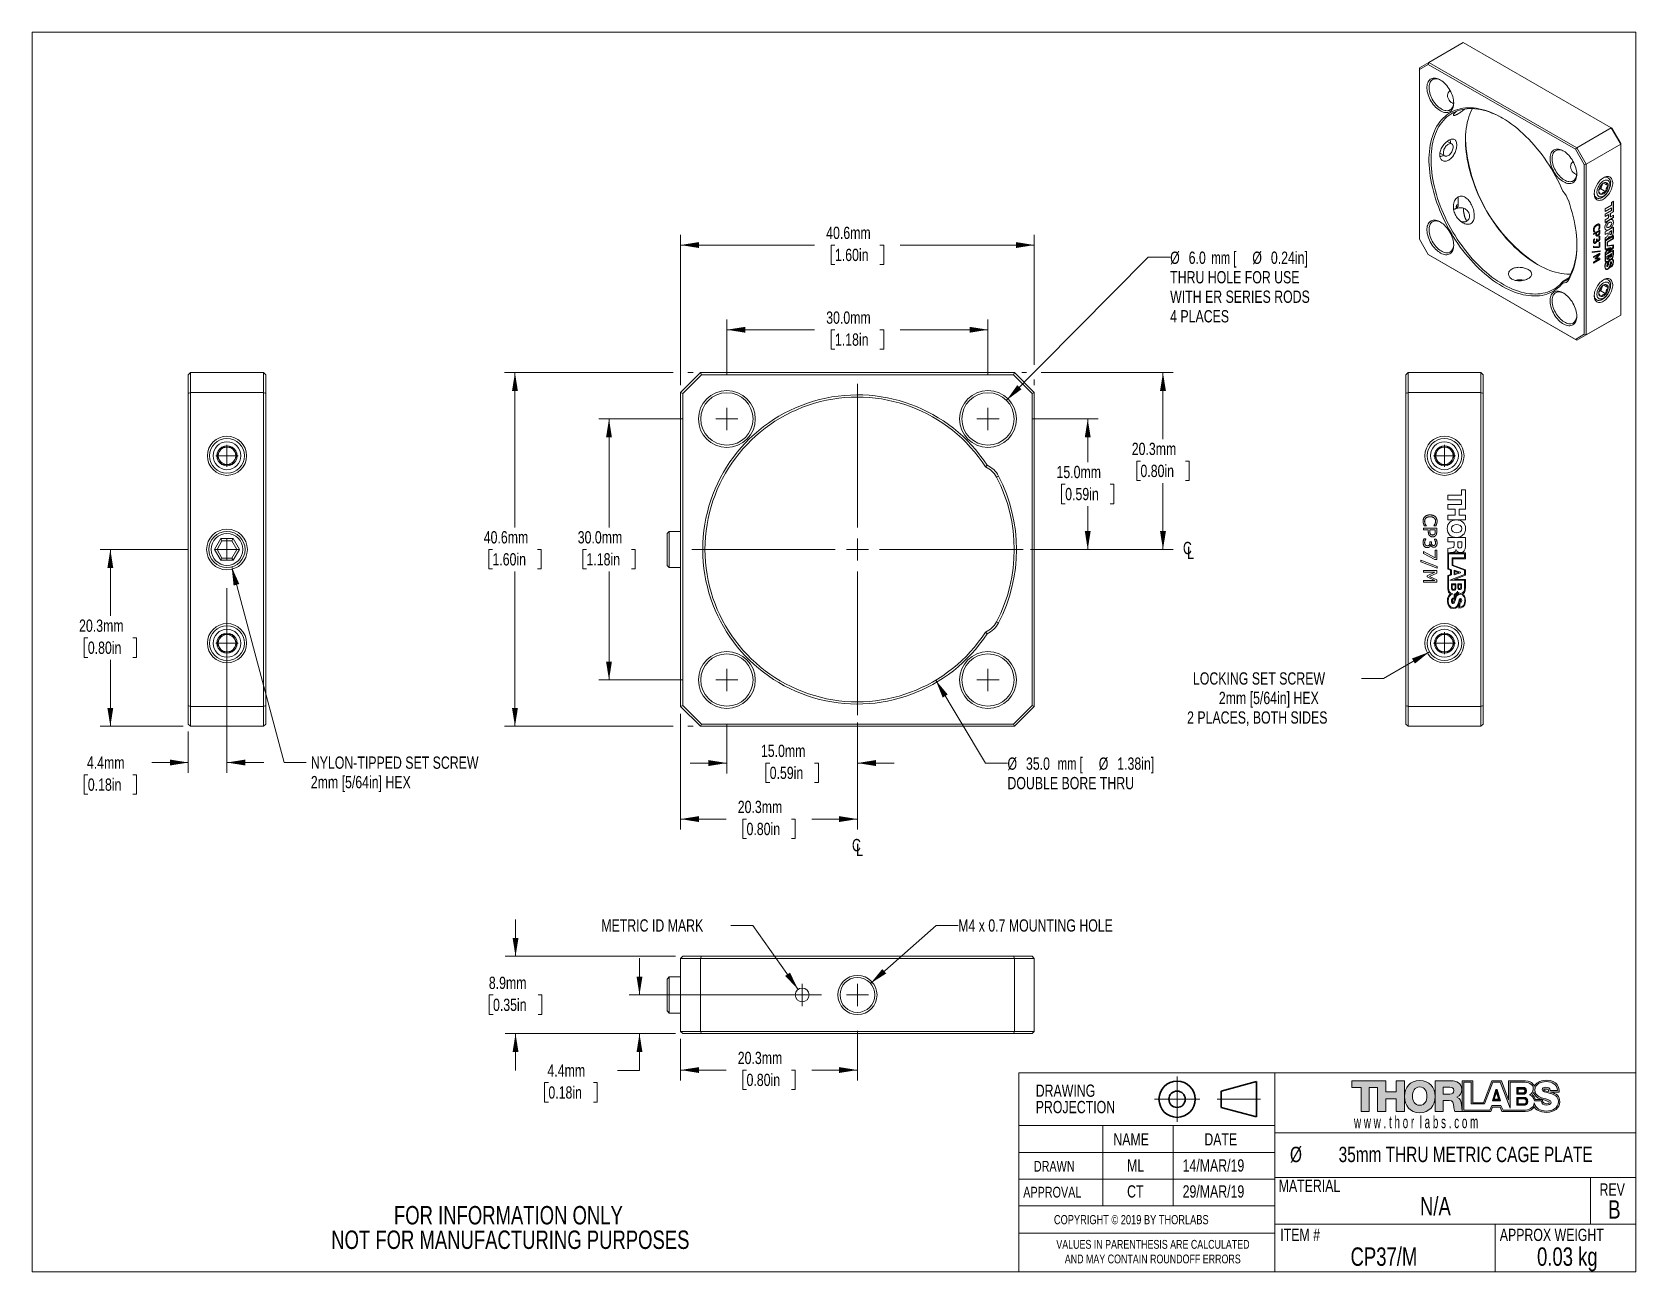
# Model space of a CAD drawing. Header units: millimetres. Extents: x 2 to 278, y 1 to 215.
import ezdxf

# ---------------------------------------------------------------- set-up
doc = ezdxf.new("R2010")
doc.units = ezdxf.units.MM
doc.header["$PDSIZE"] = -1
doc.linetypes.add('CENTERX2', pattern=[20.32, 12.7, -2.54, 2.54, -2.54])
doc.styles.add('SLDTEXTSTYLE0', font='TXT', dxfattribs={"width": 0.75})
doc.styles.add('SLDTEXTSTYLE1', font='TXT', dxfattribs={"width": 0.6})
doc.styles.add('SLDTEXTSTYLE2', font='TXT', dxfattribs={"width": 0.6875})
doc.dimstyles.new('SLDDIMSTYLE0', dxfattribs={"dimtxt": 2.116667, "dimasz": 3.175, "dimexe": 0, "dimexo": 0.0625, "dimgap": 0.529167, "dimtad": 0, "dimtih": 1, "dimtoh": 1, "dimdec": 1, "dimlfac": 0.666667, "dimrnd": 1e-09, "dimzin": 12, "dimdsep": 46, "dimtxsty": 'SLDTEXTSTYLE0', "dimsah": 1, "dimcen": 0.09, "dimadec": 0, "dimazin": 3, "dimtfac": 1, "dimtdec": 1, "dimtofl": 0, "dimtmove": 0, "dimatfit": 3, "dimfxl": 1, "dimfrac": 2, "dimtolj": 1, "dimtzin": 12, "dimarcsym": 0})
doc.dimstyles.new('SLDDIMSTYLE1', dxfattribs={"dimtxt": 2.116667, "dimasz": 3.175, "dimexe": 0, "dimexo": 0.0625, "dimgap": 0.529167, "dimtad": 0, "dimtih": 1, "dimtoh": 1, "dimdec": 1, "dimlfac": 0.666667, "dimrnd": 1e-09, "dimzin": 4, "dimdsep": 46, "dimtxsty": 'SLDTEXTSTYLE0', "dimsah": 1, "dimcen": 0.09, "dimadec": 0, "dimazin": 1, "dimtfac": 1, "dimtdec": 1, "dimtofl": 0, "dimtmove": 0, "dimatfit": 3, "dimfxl": 1, "dimfrac": 2, "dimtolj": 1, "dimtzin": 12, "dimarcsym": 0})
doc.dimstyles.new('SLDDIMSTYLE2', dxfattribs={"dimtxt": 2.116667, "dimasz": 3.175, "dimexe": 0, "dimexo": 0.0625, "dimgap": 0.529167, "dimtad": 0, "dimtih": 1, "dimtoh": 1, "dimdec": 1, "dimlfac": 0.666667, "dimrnd": 1e-09, "dimzin": 4, "dimdsep": 46, "dimtxsty": 'SLDTEXTSTYLE0', "dimsah": 1, "dimcen": 0, "dimadec": 0, "dimazin": 1, "dimtfac": 1, "dimtdec": 1, "dimtofl": 0, "dimtmove": 0, "dimatfit": 3, "dimfxl": 1, "dimfrac": 2, "dimtolj": 1, "dimtzin": 12, "dimarcsym": 0})
doc.dimstyles.new('SLDDIMSTYLE3', dxfattribs={"dimtxt": 2.116667, "dimasz": 3.175, "dimexe": 0, "dimexo": 0.0625, "dimgap": 0.529167, "dimtad": 0, "dimtih": 1, "dimtoh": 1, "dimdec": 1, "dimlfac": 0.666667, "dimrnd": 1e-09, "dimzin": 4, "dimdsep": 46, "dimtxsty": 'SLDTEXTSTYLE0', "dimsah": 1, "dimcen": 0, "dimadec": 0, "dimazin": 1, "dimtfac": 1, "dimtdec": 1, "dimtofl": 0, "dimtmove": 0, "dimatfit": 3, "dimfxl": 1, "dimfrac": 2, "dimtolj": 1, "dimtzin": 12, "dimarcsym": 0})
doc.dimstyles.new('SLDDIMSTYLE4', dxfattribs={"dimtxt": 2.116667, "dimasz": 3.175, "dimexe": 0, "dimexo": 0.0625, "dimgap": 0.529167, "dimtad": 0, "dimtih": 1, "dimtoh": 1, "dimdec": 1, "dimlfac": 0.666667, "dimrnd": 1e-09, "dimzin": 4, "dimdsep": 46, "dimtxsty": 'SLDTEXTSTYLE0', "dimsah": 1, "dimcen": 0.09, "dimadec": 0, "dimazin": 1, "dimtfac": 1, "dimtdec": 1, "dimtmove": 0, "dimatfit": 0, "dimfxl": 1, "dimfrac": 2, "dimtolj": 1, "dimtzin": 12, "dimarcsym": 0})
doc.dimstyles.new('SLDDIMSTYLE5', dxfattribs={"dimtxt": 2.116667, "dimasz": 3.175, "dimexe": 0, "dimexo": 0.0625, "dimgap": 0.529167, "dimtad": 0, "dimtih": 1, "dimtoh": 1, "dimdec": 1, "dimlfac": 0.666667, "dimrnd": 1e-09, "dimzin": 12, "dimdsep": 46, "dimtxsty": 'SLDTEXTSTYLE0', "dimsah": 1, "dimcen": 0.09, "dimadec": 0, "dimazin": 3, "dimtfac": 1, "dimtdec": 1, "dimtmove": 0, "dimatfit": 0, "dimfxl": 1, "dimfrac": 2, "dimtolj": 1, "dimtzin": 12, "dimarcsym": 0})
doc.dimstyles.new('SLDDIMSTYLE6', dxfattribs={"dimtxt": 2.116667, "dimasz": 3.175, "dimexe": 0, "dimexo": 0.0625, "dimgap": 0.529167, "dimtad": 0, "dimtih": 1, "dimtoh": 1, "dimdec": 1, "dimlfac": 0.666667, "dimrnd": 1e-09, "dimzin": 12, "dimdsep": 46, "dimtxsty": 'SLDTEXTSTYLE0', "dimsah": 1, "dimcen": 0, "dimadec": 0, "dimazin": 3, "dimtfac": 1, "dimtdec": 1, "dimtofl": 0, "dimtmove": 0, "dimatfit": 3, "dimfxl": 1, "dimfrac": 2, "dimtolj": 1, "dimtzin": 12, "dimarcsym": 0})

msp = doc.modelspace()

# ---------------------------------------------------------------- texts
at = {"color": 7, "linetype": 'Continuous', "lineweight": 0}
for s, insert, char_height, attachment_point, style in [('w w w . t h o r  l a b s . c o m', (229.4, 27.8), 2.1167, 1, 'SLDTEXTSTYLE1'), ('NAME', (187.93, 24.82), 2.117, 1, 'SLDTEXTSTYLE0'), ('DATE', (203.61, 24.82), 2.117, 1, 'SLDTEXTSTYLE0'), ('DRAWN', (174.23, 20.05), 1.852, 1, 'SLDTEXTSTYLE0'), ('ML', (190.3, 20.32), 2.117, 1, 'SLDTEXTSTYLE0'), ('14/MAR/19', (199.87, 20.32), 2.117, 1, 'SLDTEXTSTYLE0'), ('MATERIAL', (216.42, 16.82), 2.117, 1, 'SLDTEXTSTYLE0'), ('APPROVAL', (172.4, 15.58), 1.852, 1, 'SLDTEXTSTYLE0'), ('CT', (190.3, 15.84), 2.117, 1, 'SLDTEXTSTYLE0'), ('29/MAR/19', (199.87, 15.84), 2.117, 1, 'SLDTEXTSTYLE0'), ('N/A', (243.43, 13.82), 3.175, 2, 'SLDTEXTSTYLE0'), ('REV', (271.72, 16.17), 2.117, 1, 'SLDTEXTSTYLE0'), ('B', (274.28, 13.26), 3.17, 2, 'SLDTEXTSTYLE0'), ('COPYRIGHT © 2019 BY THORLABS', (177.69, 10.71), 1.5875, 1, 'SLDTEXTSTYLE0'), ('ITEM #', (216.7, 8.35), 2.117, 1, 'SLDTEXTSTYLE0'), ('APPROX WEIGHT', (254.53, 8.35), 2.1167, 1, 'SLDTEXTSTYLE0'), ('CP37/M', (234.56, 5.13), 3.175, 2, 'SLDTEXTSTYLE0'), ('0.03 kg', (266.17, 5.13), 3.175, 2, 'SLDTEXTSTYLE0')]:
    msp.add_mtext(s, dxfattribs=dict(at, insert=insert, char_height=char_height, attachment_point=attachment_point, style=style))

# ---------------------------------------------------------------- blocks, each defined once
blk = doc.blocks.new('THORLABS LOGO1')
at = {"linetype": 'Continuous'}
blk.add_hatch(color=7, dxfattribs=at).paths.add_polyline_path([(53.6, 28.7), (48, 28.7), (48, 45.3), (42.2, 45.3), (42.2, 28.7), (36.6, 28.7), (36.6, 45.3), (30.2, 45.3), (30.2, 50), (53.6, 50), (53.6, 42.3), (60.9, 42.3), (60.9, 50), (66.5, 50), (66.5, 28.7), (60.9, 28.7), (60.9, 37.5), (53.6, 37.5)], flags=0)
h = blk.add_hatch(color=7, dxfattribs=at)
edge = h.paths.add_edge_path(flags=0)
edge.add_spline(control_points=[(77, 50.2), (83.8, 50.2), (87.6, 45.3), (87.6, 39.1), (87.6, 32.9), (83.8, 28), (77.1, 27.9)], knot_values=[0, 0, 0, 0, 1, 1, 1, 2, 2, 2, 2], weights=[1, 1, 1, 1, 1, 1, 1], degree=3, periodic=0)
edge.add_spline(control_points=[(77.1, 27.9), (70.3, 28), (66.5, 32.9), (66.5, 39.1), (66.5, 39.1), (66.5, 39.1), (66.5, 39.1)], knot_values=[2, 2, 2, 2, 3, 3, 3, 3.002118, 3.002118, 3.002118, 3.002118], weights=[1, 1, 1, 1, 1, 1, 1], degree=3, periodic=0)
edge.add_spline(control_points=[(66.5, 39.1), (66.5, 45.3), (70.3, 50.2), (77, 50.2)], knot_values=[3.002118, 3.002118, 3.002118, 3.002118, 4, 4, 4, 4], weights=[1, 1, 1, 1], degree=3, periodic=0)
edge = h.paths.add_edge_path(flags=0)
edge.add_spline(control_points=[(77, 45.7), (73.4, 45.7), (72, 42.6), (72, 39.4)], knot_values=[2, 2, 2, 2, 3, 3, 3, 3], weights=[1, 1, 1, 1], degree=3, periodic=0)
edge.add_spline(control_points=[(72, 39.4), (72, 36.2), (73.4, 33.1), (77, 33.1)], knot_values=[3, 3, 3, 3, 4, 4, 4, 4], weights=[1, 1, 1, 1], degree=3, periodic=0)
edge.add_spline(control_points=[(77, 33.1), (80.6, 33.1), (82, 36.2), (82, 39.4)], knot_values=[0, 0, 0, 0, 1, 1, 1, 1], weights=[1, 1, 1, 1], degree=3, periodic=0)
edge.add_spline(control_points=[(82, 39.4), (82, 42.6), (80.6, 45.7), (77, 45.7)], knot_values=[1, 1, 1, 1, 2, 2, 2, 2], weights=[1, 1, 1, 1], degree=3, periodic=0)
h = blk.add_hatch(color=7, dxfattribs=at)
edge = h.paths.add_edge_path(flags=0)
edge.add_line((106.4, 29.7), (106.4, 28.7))
edge.add_line((106.4, 28.7), (101.2, 28.7))
edge.add_spline(control_points=[(101.2, 28.7), (100.7, 29.4), (100.6, 31.5), (100.6, 32.1)], knot_values=[7, 7, 7, 7, 8, 8, 8, 8], weights=[1, 1, 1, 1], degree=3, periodic=0)
edge.add_spline(control_points=[(100.6, 32.1), (100.4, 34.3), (100.1, 36.5), (97.4, 36.5)], knot_values=[8, 8, 8, 8, 9, 9, 9, 9], weights=[1, 1, 1, 1], degree=3, periodic=0)
edge.add_line((97.4, 36.5), (93.2, 36.5))
edge.add_line((93.2, 36.5), (93.2, 28.7))
edge.add_line((93.2, 28.7), (87.6, 28.7))
edge.add_line((87.6, 28.7), (87.6, 50))
edge.add_line((87.6, 50), (98.6, 50))
edge.add_spline(control_points=[(98.6, 50), (102.3, 50), (106.1, 48.3), (106.1, 44)], knot_values=[1, 1, 1, 1, 2, 2, 2, 2], weights=[1, 1, 1, 1], degree=3, periodic=0)
edge.add_spline(control_points=[(106.1, 44), (106.1, 41.7), (104.9, 39.6), (102.7, 38.7)], knot_values=[2, 2, 2, 2, 3, 3, 3, 3], weights=[1, 1, 1, 1], degree=3, periodic=0)
edge.add_line((102.7, 38.7), (102.7, 38.6))
edge.add_spline(control_points=[(102.7, 38.6), (105, 38.1), (105.6, 35.5), (105.8, 33.5)], knot_values=[4, 4, 4, 4, 5, 5, 5, 5], weights=[1, 1, 1, 1], degree=3, periodic=0)
edge.add_spline(control_points=[(105.8, 33.5), (105.9, 32.9), (106, 31), (106.4, 29.7)], knot_values=[5, 5, 5, 5, 5.740443, 5.740443, 5.740443, 5.740443], weights=[1, 1, 1, 1], degree=3, periodic=0)
edge = h.paths.add_edge_path(flags=0)
edge.add_line((97.7, 45.6), (93.2, 45.6))
edge.add_line((93.2, 45.6), (93.2, 40.8))
edge.add_line((93.2, 40.8), (97.9, 40.8))
edge.add_spline(control_points=[(97.9, 40.8), (99.6, 40.8), (100.5, 41.7), (100.5, 43.3)], knot_values=[1, 1, 1, 1, 2, 2, 2, 2], weights=[1, 1, 1, 1], degree=3, periodic=0)
edge.add_spline(control_points=[(100.5, 43.3), (100.5, 44.9), (99.2, 45.6), (97.7, 45.6)], knot_values=[2, 2, 2, 2, 3, 3, 3, 3], weights=[1, 1, 1, 1], degree=3, periodic=0)
h = blk.add_hatch(color=7, dxfattribs=at)
edge = h.paths.add_edge_path(flags=0)
edge.add_spline(control_points=[(149.7, 28.8), (152.5, 28.8), (155.2, 30.2), (156, 32.1)], knot_values=[19, 19, 19, 19, 20, 20, 20, 20], weights=[1, 1, 1, 1], degree=3, periodic=0)
edge.add_spline(control_points=[(156, 32.1), (156.7, 30.2), (159.4, 28.2), (164.6, 28.2)], knot_values=[20, 20, 20, 20, 21, 21, 21, 21], weights=[1, 1, 1, 1], degree=3, periodic=0)
edge.add_spline(control_points=[(164.6, 28.2), (169.8, 28.2), (173.6, 31.3), (173.6, 35.4)], knot_values=[21, 21, 21, 21, 22, 22, 22, 22], weights=[1, 1, 1, 1], degree=3, periodic=0)
edge.add_spline(control_points=[(173.6, 35.4), (173.6, 39.7), (171.2, 41.2), (167.3, 42.2)], knot_values=[22, 22, 22, 22, 23, 23, 23, 23], weights=[1, 1, 1, 1], degree=3, periodic=0)
edge.add_spline(control_points=[(167.3, 42.2), (167.3, 42.2), (167.2, 42.2), (167.2, 42.2)], knot_values=[0, 0, 0, 0, 1, 1, 1, 1], weights=[1, 1, 1, 1], degree=3, periodic=0)
edge.add_line((167.2, 42.2), (173.1, 42.2))
edge.add_spline(control_points=[(173.1, 42.2), (173.1, 45.3), (172.5, 50.3), (164.2, 50.3)], knot_values=[2, 2, 2, 2, 3, 3, 3, 3], weights=[1, 1, 1, 1], degree=3, periodic=0)
edge.add_spline(control_points=[(164.2, 50.3), (159.4, 50.3), (157, 47.9), (156, 46.2)], knot_values=[3, 3, 3, 3, 4, 4, 4, 4], weights=[1, 1, 1, 1], degree=3, periodic=0)
edge.add_spline(control_points=[(156, 46.2), (155.1, 47.9), (154.6, 50), (147.7, 50)], knot_values=[4, 4, 4, 4, 5, 5, 5, 5], weights=[1, 1, 1, 1], degree=3, periodic=0)
edge.add_line((147.7, 50), (138.3, 50))
edge.add_line((138.3, 50), (138.3, 36.8))
edge.add_line((138.3, 36.8), (133.4, 50))
edge.add_line((133.4, 50), (126.8, 50))
edge.add_line((126.8, 50), (121, 34.8))
edge.add_line((121, 34.8), (113.7, 34.8))
edge.add_line((113.7, 34.8), (113.6, 50))
edge.add_line((113.6, 50), (106.4, 50))
edge.add_line((106.4, 50), (106.4, 28.7))
edge.add_line((106.4, 28.7), (126.1, 28.8))
edge.add_line((126.1, 28.8), (127.3, 31.9))
edge.add_line((127.3, 31.9), (132.5, 31.9))
edge.add_line((132.5, 31.9), (133.7, 28.8))
edge.add_line((133.7, 28.8), (149.7, 28.8))
edge = h.paths.add_edge_path(flags=0)
edge.add_spline(control_points=[(164.2, 44.2), (165.4, 44.2), (165.8, 44), (165.9, 43.3)], knot_values=[2, 2, 2, 2, 3, 3, 3, 3], weights=[1, 1, 1, 1], degree=3, periodic=0)
edge.add_spline(control_points=[(165.9, 43.3), (165.9, 43), (165.9, 42.8), (165.9, 42.5)], knot_values=[3, 3, 3, 3, 4, 4, 4, 4], weights=[1, 1, 1, 1], degree=3, periodic=0)
edge.add_spline(control_points=[(165.9, 42.5), (163.2, 43.1), (162.5, 43.3), (162.5, 43.8)], knot_values=[0, 0, 0, 0, 1, 1, 1, 1], weights=[1, 1, 1, 1], degree=3, periodic=0)
edge.add_spline(control_points=[(162.5, 43.8), (162.5, 44.1), (163.7, 44.3), (164.2, 44.2)], knot_values=[1, 1, 1, 1, 2, 2, 2, 2], weights=[1, 1, 1, 1], degree=3, periodic=0)
edge = h.paths.add_edge_path(flags=0)
edge.add_spline(control_points=[(166.3, 35.1), (166.1, 34.2), (165.4, 33.9), (163.6, 34.4)], knot_values=[4, 4, 4, 4, 5, 5, 5, 5], weights=[1, 1, 1, 1], degree=3, periodic=0)
edge.add_spline(control_points=[(163.6, 34.4), (161.7, 34.9), (161.7, 35.9), (161.7, 37.1)], knot_values=[5, 5, 5, 5, 6, 6, 6, 6], weights=[1, 1, 1, 1], degree=3, periodic=0)
edge.add_spline(control_points=[(161.7, 37.1), (164.1, 36.4), (166.4, 35.6), (166.3, 35.1)], knot_values=[3, 3, 3, 3, 4, 4, 4, 4], weights=[1, 1, 1, 1], degree=3, periodic=0)
edge = h.paths.add_edge_path(flags=0)
edge.add_spline(control_points=[(148.3, 49), (151.6, 49), (155.3, 48.2), (155.3, 44.2)], knot_values=[16, 16, 16, 16, 17, 17, 17, 17], weights=[1, 1, 1, 1], degree=3, periodic=0)
edge.add_spline(control_points=[(155.3, 44.2), (155.3, 42.4), (154.3, 41.1), (152.8, 40.3)], knot_values=[17, 17, 17, 17, 18, 18, 18, 18], weights=[1, 1, 1, 1], degree=3, periodic=0)
edge.add_spline(control_points=[(152.8, 40.3), (154.7, 39.7), (155.9, 38.2), (156.1, 36.2)], knot_values=[18, 18, 18, 18, 19, 19, 19, 19], weights=[1, 1, 1, 1], degree=3, periodic=0)
edge.add_line((156.1, 36.2), (160.9, 36.2))
edge.add_spline(control_points=[(160.9, 36.2), (161, 34), (162.4, 33.2), (164.5, 33.2)], knot_values=[20, 20, 20, 20, 21, 21, 21, 21], weights=[1, 1, 1, 1], degree=3, periodic=0)
edge.add_spline(control_points=[(164.5, 33.2), (166, 33.2), (167.6, 33.8), (167.6, 35.2)], knot_values=[21, 21, 21, 21, 22, 22, 22, 22], weights=[1, 1, 1, 1], degree=3, periodic=0)
edge.add_spline(control_points=[(167.6, 35.2), (167.6, 36.9), (164.8, 37.2), (162, 38)], knot_values=[22, 22, 22, 22, 23, 23, 23, 23], weights=[1, 1, 1, 1], degree=3, periodic=0)
edge.add_spline(control_points=[(162, 38), (159.3, 38.8), (156.4, 40), (156.4, 43.6)], knot_values=[23, 23, 23, 23, 24, 24, 24, 24], weights=[1, 1, 1, 1], degree=3, periodic=0)
edge.add_spline(control_points=[(156.4, 43.6), (156.4, 47.8), (160.6, 49.4), (164.3, 49.4)], knot_values=[24, 24, 24, 24, 25, 25, 25, 25], weights=[1, 1, 1, 1], degree=3, periodic=0)
edge.add_spline(control_points=[(164.3, 49.4), (168.1, 49.4), (172, 47.5), (172, 43.2)], knot_values=[25, 25, 25, 25, 26, 26, 26, 26], weights=[1, 1, 1, 1], degree=3, periodic=0)
edge.add_line((172, 43.2), (167, 43.2))
edge.add_spline(control_points=[(167, 43.2), (167, 45), (165.4, 45.5), (163.9, 45.5)], knot_values=[27, 27, 27, 27, 28, 28, 28, 28], weights=[1, 1, 1, 1], degree=3, periodic=0)
edge.add_spline(control_points=[(163.9, 45.5), (162.8, 45.5), (161.4, 45.1), (161.4, 43.9)], knot_values=[28, 28, 28, 28, 29, 29, 29, 29], weights=[1, 1, 1, 1], degree=3, periodic=0)
edge.add_spline(control_points=[(161.4, 43.9), (161.4, 42.4), (164.2, 42.1), (167, 41.3)], knot_values=[29, 29, 29, 29, 30, 30, 30, 30], weights=[1, 1, 1, 1], degree=3, periodic=0)
edge.add_spline(control_points=[(167, 41.3), (169.8, 40.6), (172.6, 39.3), (172.6, 35.8)], knot_values=[30, 30, 30, 30, 31, 31, 31, 31], weights=[1, 1, 1, 1], degree=3, periodic=0)
edge.add_spline(control_points=[(172.6, 35.8), (172.6, 30.9), (168.5, 29.1), (164.2, 29.1)], knot_values=[31, 31, 31, 31, 32, 32, 32, 32], weights=[1, 1, 1, 1], degree=3, periodic=0)
edge.add_spline(control_points=[(164.2, 29.1), (160.3, 29.1), (156.8, 30.9), (156, 34.7)], knot_values=[0, 0, 0, 0, 1, 1, 1, 1], weights=[1, 1, 1, 1], degree=3, periodic=0)
edge.add_spline(control_points=[(156, 34.7), (155.5, 31), (152.3, 29.7), (148.6, 29.7)], knot_values=[1, 1, 1, 1, 2, 2, 2, 2], weights=[1, 1, 1, 1], degree=3, periodic=0)
edge.add_line((148.6, 29.7), (134.5, 29.7))
edge.add_line((134.5, 29.7), (133, 33))
edge.add_line((133, 33), (126.8, 33))
edge.add_line((126.8, 33), (125.3, 29.7))
edge.add_line((125.3, 29.7), (107.5, 29.7))
edge.add_line((107.5, 29.7), (107.5, 49))
edge.add_line((107.5, 49), (112.5, 49))
edge.add_line((112.5, 49), (112.5, 34.1))
edge.add_line((112.5, 34.1), (121.8, 34.1))
edge.add_line((121.8, 34.1), (127.4, 49))
edge.add_line((127.4, 49), (132.5, 49))
edge.add_line((132.5, 49), (139.3, 31))
edge.add_line((139.3, 31), (139.3, 49))
edge.add_line((139.3, 49), (148.3, 49))
edge = h.paths.add_edge_path(flags=0)
edge.add_spline(control_points=[(156.7, 37.1), (156.7, 38.6), (155.5, 39.8), (154.7, 40.4)], knot_values=[8, 8, 8, 8, 9, 9, 9, 9], weights=[1, 1, 1, 1], degree=3, periodic=0)
edge.add_spline(control_points=[(154.7, 40.4), (155.1, 40.8), (155.6, 41.3), (155.8, 42.1)], knot_values=[9, 9, 9, 9, 10, 10, 10, 10], weights=[1, 1, 1, 1], degree=3, periodic=0)
edge.add_spline(control_points=[(155.8, 42.1), (155.8, 39.8), (158, 38.1), (160.6, 37.4)], knot_values=[10, 10, 10, 10, 11, 11, 11, 11], weights=[1, 1, 1, 1], degree=3, periodic=0)
edge.add_spline(control_points=[(160.6, 37.4), (160.9, 37.3), (161.3, 37.2), (161.6, 37.1)], knot_values=[0, 0, 0, 0, 1, 1, 1, 1], weights=[1, 1, 1, 1], degree=3, periodic=0)
edge.add_line((161.6, 37.1), (156.7, 37.1))
h = blk.add_hatch(color=7, dxfattribs=at)
edge = h.paths.add_edge_path(flags=0)
edge.add_spline(control_points=[(150.7, 43), (150.7, 41.3), (149.4, 40.7), (148.4, 40.7)], knot_values=[2, 2, 2, 2, 3, 3, 3, 3], weights=[1, 1, 1, 1], degree=3, periodic=0)
edge.add_line((148.4, 40.7), (143.9, 40.7))
edge.add_line((143.9, 40.7), (143.9, 45.4))
edge.add_line((143.9, 45.4), (148.4, 45.4))
edge.add_spline(control_points=[(148.4, 45.4), (149.6, 45.4), (150.7, 44.8), (150.7, 43)], knot_values=[1, 1, 1, 1, 2, 2, 2, 2], weights=[1, 1, 1, 1], degree=3, periodic=0)
edge = h.paths.add_edge_path(flags=0)
edge.add_line((144.9, 44.3), (144.9, 41.6))
edge.add_line((144.9, 41.6), (148, 41.6))
edge.add_spline(control_points=[(148, 41.6), (148.7, 41.6), (149.6, 42), (149.6, 43)], knot_values=[2, 2, 2, 2, 3, 3, 3, 3], weights=[1, 1, 1, 1], degree=3, periodic=0)
edge.add_spline(control_points=[(149.6, 43), (149.6, 44), (148.8, 44.3), (148, 44.3)], knot_values=[3, 3, 3, 3, 4, 4, 4, 4], weights=[1, 1, 1, 1], degree=3, periodic=0)
edge.add_line((148, 44.3), (144.9, 44.3))
h = blk.add_hatch(color=7, dxfattribs=at)
h.paths.add_polyline_path([(130.4, 43.9), (132.8, 36.2), (127.1, 36.2), (129.6, 43.9)], flags=0)
h.paths.add_polyline_path([(128.4, 37.2), (131.4, 37.2), (129.9, 41.9)], flags=0)
h = blk.add_hatch(color=7, dxfattribs=at)
edge = h.paths.add_edge_path(flags=0)
edge.add_spline(control_points=[(151.5, 35.7), (151.5, 33.7), (150, 33.1), (148.9, 33.1)], knot_values=[2, 2, 2, 2, 3, 3, 3, 3], weights=[1, 1, 1, 1], degree=3, periodic=0)
edge.add_line((148.9, 33.1), (143.9, 33.1))
edge.add_line((143.9, 33.1), (143.9, 38.5))
edge.add_line((143.9, 38.5), (148.9, 38.5))
edge.add_spline(control_points=[(148.9, 38.5), (150.2, 38.5), (151.5, 37.8), (151.5, 35.7)], knot_values=[1, 1, 1, 1, 2, 2, 2, 2], weights=[1, 1, 1, 1], degree=3, periodic=0)
edge = h.paths.add_edge_path(flags=0)
edge.add_line((144.8, 34), (148.6, 34))
edge.add_spline(control_points=[(148.6, 34), (149.4, 34), (150.5, 34.4), (150.5, 35.7)], knot_values=[2, 2, 2, 2, 3, 3, 3, 3], weights=[1, 1, 1, 1], degree=3, periodic=0)
edge.add_spline(control_points=[(150.5, 35.7), (150.5, 37), (149.6, 37.5), (148.6, 37.5)], knot_values=[3, 3, 3, 3, 4, 4, 4, 4], weights=[1, 1, 1, 1], degree=3, periodic=0)
edge.add_line((148.6, 37.5), (144.8, 37.5))
edge.add_line((144.8, 37.5), (144.8, 34))
at = {"color": 7, "linetype": 'Continuous', "lineweight": 18}
for p, q in [((30.2, 45.3), (30.2, 50)), ((30.2, 50), (53.6, 50)), ((36.6, 45.3), (30.2, 45.3)), ((36.6, 28.7), (36.6, 45.3)), ((48, 45.3), (42.2, 45.3)), ((42.2, 45.3), (42.2, 28.7)), ((48, 28.7), (48, 45.3)), ((53.6, 50), (53.6, 42.3)), ((60.9, 42.3), (60.9, 50)), ((60.9, 50), (66.5, 50)), ((66.5, 50), (66.5, 28.7)), ((87.6, 50), (98.6, 50)), ((87.6, 28.7), (87.6, 50)), ((97.7, 45.6), (93.2, 45.6)), ((93.2, 45.6), (93.2, 40.8)), ((113.6, 50), (106.4, 50)), ((106.4, 50), (106.4, 28.7)), ((107.5, 29.7), (107.5, 49)), ((107.5, 49), (112.5, 49)), ((112.5, 49), (112.5, 34.1)), ((113.7, 34.8), (113.6, 50)), ((126.8, 50), (121, 34.8)), ((121.8, 34.1), (127.4, 49)), ((133.4, 50), (126.8, 50)), ((127.4, 49), (132.5, 49)), ((132.5, 49), (139.3, 31)), ((138.3, 36.8), (133.4, 50)), ((147.7, 50), (138.3, 50)), ((138.3, 50), (138.3, 36.8)), ((139.3, 31), (139.3, 49)), ((139.3, 49), (148.3, 49)), ((143.9, 45.4), (148.4, 45.4)), ((143.9, 40.7), (143.9, 45.4)), ((144.9, 44.3), (144.9, 41.6)), ((148, 44.3), (144.9, 44.3)), ((53.6, 42.3), (60.9, 42.3)), ((60.9, 37.5), (53.6, 37.5)), ((53.6, 37.5), (53.6, 28.7)), ((60.9, 28.7), (60.9, 37.5)), ((93.2, 40.8), (97.9, 40.8)), ((97.4, 36.5), (93.2, 36.5)), ((93.2, 36.5), (93.2, 28.7)), ((102.7, 38.7), (102.7, 38.6)), ((112.5, 34.1), (121.8, 34.1)), ((121, 34.8), (113.7, 34.8)), ((127.1, 36.2), (129.6, 43.9)), ((132.8, 36.2), (127.1, 36.2)), ((129.9, 41.9), (128.4, 37.2)), ((128.4, 37.2), (131.4, 37.2)), ((129.6, 43.9), (130.4, 43.9)), ((131.4, 37.2), (129.9, 41.9)), ((130.4, 43.9), (132.8, 36.2)), ((148.4, 40.7), (143.9, 40.7)), ((143.9, 38.5), (148.9, 38.5)), ((143.9, 33.1), (143.9, 38.5)), ((144.8, 37.5), (144.8, 34)), ((148.6, 37.5), (144.8, 37.5)), ((144.8, 34), (148.6, 34)), ((144.9, 41.6), (148, 41.6)), ((156.1, 36.2), (160.9, 36.2)), ((161.6, 37.1), (156.7, 37.1)), ((172, 43.2), (167, 43.2)), ((167.2, 42.2), (173.1, 42.2)), ((42.2, 28.7), (36.6, 28.7)), ((53.6, 28.7), (48, 28.7)), ((66.5, 28.7), (60.9, 28.7)), ((93.2, 28.7), (87.6, 28.7)), ((106.4, 28.7), (101.2, 28.7)), ((106.4, 29.7), (106.4, 28.7)), ((106.4, 28.7), (126.1, 28.8)), ((125.3, 29.7), (107.5, 29.7)), ((126.8, 33), (125.3, 29.7)), ((126.1, 28.8), (127.3, 31.9)), ((133, 33), (126.8, 33)), ((127.3, 31.9), (132.5, 31.9)), ((132.5, 31.9), (133.7, 28.8)), ((134.5, 29.7), (133, 33)), ((133.7, 28.8), (149.7, 28.8)), ((148.6, 29.7), (134.5, 29.7)), ((148.9, 33.1), (143.9, 33.1))]:
    blk.add_line(p, q, dxfattribs=at)
at = {"color": 8, "linetype": 'Continuous', "lineweight": 0}
for points in [[(66.5, 39.1), (66.5, 45.3), (70.3, 50.2), (77, 50.2)], [(77, 45.7), (73.4, 45.7), (72, 42.6), (72, 39.4)], [(82, 39.4), (82, 42.6), (80.6, 45.7), (77, 45.7)], [(100.5, 43.3), (100.5, 44.9), (99.2, 45.6), (97.7, 45.6)], [(98.6, 50), (102.3, 50), (106.1, 48.3), (106.1, 44)], [(156, 46.2), (155.1, 47.9), (154.6, 50), (147.7, 50)], [(149.6, 43), (149.6, 44), (148.8, 44.3), (148, 44.3)], [(148.3, 49), (151.6, 49), (155.3, 48.2), (155.3, 44.2)], [(148.4, 45.4), (149.6, 45.4), (150.7, 44.8), (150.7, 43)], [(164.2, 50.3), (159.4, 50.3), (157, 47.9), (156, 46.2)], [(156.4, 43.6), (156.4, 47.8), (160.6, 49.4), (164.3, 49.4)], [(163.9, 45.5), (162.8, 45.5), (161.4, 45.1), (161.4, 43.9)], [(162.5, 43.8), (162.5, 44.1), (163.7, 44.3), (164.2, 44.2)], [(167, 43.2), (167, 45), (165.4, 45.5), (163.9, 45.5)], [(173.1, 42.2), (173.1, 45.3), (172.5, 50.3), (164.2, 50.3)], [(164.2, 44.2), (165.4, 44.2), (165.8, 44), (165.9, 43.3)], [(164.3, 49.4), (168.1, 49.4), (172, 47.5), (172, 43.2)], [(72, 39.4), (72, 36.2), (73.4, 33.1), (77, 33.1)], [(77, 33.1), (80.6, 33.1), (82, 36.2), (82, 39.4)], [(100.6, 32.1), (100.4, 34.3), (100.1, 36.5), (97.4, 36.5)], [(97.9, 40.8), (99.6, 40.8), (100.5, 41.7), (100.5, 43.3)], [(106.1, 44), (106.1, 41.7), (104.9, 39.6), (102.7, 38.7)], [(102.7, 38.6), (105, 38.1), (105.6, 35.5), (105.8, 33.5)], [(105.8, 33.5), (105.9, 32.9), (106, 31), (106.4, 29.7)], [(148, 41.6), (148.7, 41.6), (149.6, 42), (149.6, 43)], [(150.7, 43), (150.7, 41.3), (149.4, 40.7), (148.4, 40.7)], [(150.5, 35.7), (150.5, 37), (149.6, 37.5), (148.6, 37.5)], [(148.6, 34), (149.4, 34), (150.5, 34.4), (150.5, 35.7)], [(156, 34.7), (155.5, 31), (152.3, 29.7), (148.6, 29.7)], [(148.9, 38.5), (150.2, 38.5), (151.5, 37.8), (151.5, 35.7)], [(151.5, 35.7), (151.5, 33.7), (150, 33.1), (148.9, 33.1)], [(155.3, 44.2), (155.3, 42.4), (154.3, 41.1), (152.8, 40.3)], [(152.8, 40.3), (154.7, 39.7), (155.9, 38.2), (156.1, 36.2)], [(154.7, 40.4), (155.1, 40.8), (155.6, 41.3), (155.8, 42.1)], [(156.7, 37.1), (156.7, 38.6), (155.5, 39.8), (154.7, 40.4)], [(155.8, 42.1), (155.8, 39.8), (158, 38.1), (160.6, 37.4)], [(164.2, 29.1), (160.3, 29.1), (156.8, 30.9), (156, 34.7)], [(162, 38), (159.3, 38.8), (156.4, 40), (156.4, 43.6)], [(160.6, 37.4), (160.9, 37.3), (161.3, 37.2), (161.6, 37.1)], [(160.9, 36.2), (161, 34), (162.4, 33.2), (164.5, 33.2)], [(161.4, 43.9), (161.4, 42.4), (164.2, 42.1), (167, 41.3)], [(161.7, 37.1), (164.1, 36.4), (166.4, 35.6), (166.3, 35.1)], [(163.6, 34.4), (161.7, 34.9), (161.7, 35.9), (161.7, 37.1)], [(167.6, 35.2), (167.6, 36.9), (164.8, 37.2), (162, 38)], [(165.9, 42.5), (163.2, 43.1), (162.5, 43.3), (162.5, 43.8)], [(166.3, 35.1), (166.1, 34.2), (165.4, 33.9), (163.6, 34.4)], [(172.6, 35.8), (172.6, 30.9), (168.5, 29.1), (164.2, 29.1)], [(164.5, 33.2), (166, 33.2), (167.6, 33.8), (167.6, 35.2)], [(164.6, 28.2), (169.8, 28.2), (173.6, 31.3), (173.6, 35.4)], [(165.9, 43.3), (165.9, 43), (165.9, 42.8), (165.9, 42.5)], [(167, 41.3), (169.8, 40.6), (172.6, 39.3), (172.6, 35.8)], [(167.3, 42.2), (167.3, 42.2), (167.2, 42.2), (167.2, 42.2)], [(173.6, 35.4), (173.6, 39.7), (171.2, 41.2), (167.3, 42.2)], [(101.2, 28.7), (100.7, 29.4), (100.6, 31.5), (100.6, 32.1)], [(149.7, 28.8), (152.5, 28.8), (155.2, 30.2), (156, 32.1)], [(156, 32.1), (156.7, 30.2), (159.4, 28.2), (164.6, 28.2)]]:
    blk.add_open_spline(points, degree=3, dxfattribs=at)
for points, knots in [([(77, 50.2), (83.8, 50.2), (87.6, 45.3), (87.6, 39.1), (87.6, 32.9), (83.8, 28), (77.1, 27.9)], [0, 0, 0, 0, 1, 1, 1, 2, 2, 2, 2]), ([(77.1, 27.9), (70.3, 28), (66.5, 32.9), (66.5, 39.1), (66.5, 39.1), (66.5, 39.1), (66.5, 39.1)], [2, 2, 2, 2, 3, 3, 3, 3.002118, 3.002118, 3.002118, 3.002118])]:
    blk.add_open_spline(points, degree=3, knots=knots, dxfattribs=at)
blk = doc.blocks.new('Third Angle Projection Block')
at = {"color": 7, "linetype": 'CENTERX2', "lineweight": 18}
for p, q in [((101.48, 23.81), (101.48, 14.07)), ((96.6, 18.94), (106.35, 18.94)), ((110.14, 18.94), (119.45, 18.94))]:
    blk.add_line(p, q, dxfattribs=at)
at = {"color": 7, "linetype": 'Continuous', "lineweight": 35}
for p, q in [((118.62, 22.75), (111, 20.71)), ((118.62, 15.13), (118.62, 22.75)), ((111, 20.71), (111, 17.17)), ((111, 17.17), (118.62, 15.13))]:
    blk.add_line(p, q, dxfattribs=at)
for radius in [3.9, 1.77]:
    blk.add_circle((101.48, 18.94), radius, dxfattribs=at)
at = {"color": 7, "linetype": 'Continuous', "lineweight": 0}
blk.add_point((101.48, 18.94), dxfattribs=at)
blk = doc.blocks.new('SW_NOTE_0')
at = {"color": 0, "linetype": 'Continuous', "lineweight": 0, "char_height": 1.524, "attachment_point": 2, "style": 'SLDTEXTSTYLE0'}
for s, insert in [('VALUES IN PARENTHESIS ARE CALCULATED', (19.91, 1.96)), ('AND MAY CONTAIN ROUNDOFF ERRORS', (19.88, -0.56))]:
    blk.add_mtext(s, dxfattribs=dict(at, insert=insert))
blk = doc.blocks.new('SW_NOTE_1')
at = {"color": 0, "linetype": 'Continuous', "lineweight": 0, "char_height": 2.117, "attachment_point": 1, "style": 'SLDTEXTSTYLE0'}
for s, insert in [('DRAWING', (0, 2.73)), ('PROJECTION', (0, -0.09))]:
    blk.add_mtext(s, dxfattribs=dict(at, insert=insert))
blk = doc.blocks.new('SW_NOTE_2')
at = {"color": 0, "linetype": 'Continuous', "lineweight": 0, "char_height": 3.175, "attachment_point": 2, "style": 'SLDTEXTSTYLE0'}
for s, insert in [('FOR INFORMATION ONLY', (25.05, 4.09)), ('NOT FOR MANUFACTURING PURPOSES', (25.38, -0.14))]:
    blk.add_mtext(s, dxfattribs=dict(at, insert=insert))
blk = doc.blocks.new('SW_NOTE_3')
at = {"color": 0, "linetype": 'Continuous', "lineweight": 0, "attachment_point": 2, "style": 'SLDTEXTSTYLE0'}
for s, insert, char_height in [('%%c', (1.9, 3.41), 2.646), ('35mm THRU METRIC CAGE PLATE', (31.15, 3.41), 2.6458)]:
    blk.add_mtext(s, dxfattribs=dict(at, insert=insert, char_height=char_height))
blk = doc.blocks.new('_D')
at = {"color": 8, "linetype": 'Continuous', "lineweight": 18}
for p, q in [((112.07, 155.93), (83.02, 155.93)), ((84.8, 155.93), (84.8, 129.24)), ((115.5, 155.93), (114.61, 155.93)), ((80.92, 125.45), (80.28, 125.45)), ((80.28, 125.45), (80.28, 122.09)), ((88.68, 125.45), (89.32, 125.45)), ((89.32, 125.45), (89.32, 122.09)), ((80.28, 122.09), (80.92, 122.09)), ((84.8, 94.97), (84.8, 121.66)), ((89.32, 122.09), (88.68, 122.09)), ((112.07, 94.97), (83.02, 94.97)), ((115.5, 94.97), (114.61, 94.97))]:
    blk.add_line(p, q, dxfattribs=at)
for points in [[(84.8, 155.93), (84.29, 152.75), (85.31, 152.75)], [(84.8, 94.97), (85.31, 98.14), (84.29, 98.14)]]:
    blk.add_solid(points, dxfattribs=at)
at = {"color": 8, "linetype": 'Continuous', "lineweight": 18, "char_height": 2.117, "attachment_point": 1, "style": 'SLDTEXTSTYLE0'}
for s, insert in [('40.6mm', (79.42, 128.61)), ('1.60in', (80.92, 124.81))]:
    blk.add_mtext(s, dxfattribs=dict(at, insert=insert))
blk = doc.blocks.new('_D_1')
at = {"color": 8, "linetype": 'Continuous', "lineweight": 18}
for p, q in [((113.63, 147.95), (99.23, 147.95)), ((101.01, 147.95), (101.01, 129.24)), ((97.13, 125.45), (96.48, 125.45)), ((96.48, 125.45), (96.48, 122.09)), ((104.88, 125.45), (105.53, 125.45)), ((105.53, 125.45), (105.53, 122.09)), ((96.48, 122.09), (97.13, 122.09)), ((101.01, 102.95), (101.01, 121.66)), ((105.53, 122.09), (104.88, 122.09)), ((113.63, 102.95), (99.23, 102.95))]:
    blk.add_line(p, q, dxfattribs=at)
for points in [[(101.01, 147.95), (100.5, 144.77), (101.51, 144.77)], [(101.01, 102.95), (101.51, 106.12), (100.5, 106.12)]]:
    blk.add_solid(points, dxfattribs=at)
at = {"color": 8, "linetype": 'Continuous', "lineweight": 18, "char_height": 2.117, "attachment_point": 1, "style": 'SLDTEXTSTYLE0'}
for s, insert in [('30.0mm', (95.62, 128.61)), ('1.18in', (97.13, 124.81))]:
    blk.add_mtext(s, dxfattribs=dict(at, insert=insert))
blk = doc.blocks.new('_D_2')
at = {"color": 8, "linetype": 'Continuous', "lineweight": 18}
for p, q in [((121.32, 155.64), (121.32, 165.1)), ((121.32, 163.33), (136.45, 163.33)), ((139.95, 163.33), (139.3, 163.33)), ((139.3, 163.33), (139.3, 159.96)), ((147.7, 163.33), (148.35, 163.33)), ((148.35, 163.33), (148.35, 159.96)), ((166.32, 163.33), (151.2, 163.33)), ((166.32, 155.64), (166.32, 165.1)), ((139.3, 159.96), (139.95, 159.96)), ((148.35, 159.96), (147.7, 159.96))]:
    blk.add_line(p, q, dxfattribs=at)
for points in [[(121.32, 163.33), (124.5, 162.82), (124.5, 163.83)], [(166.32, 163.33), (163.15, 163.83), (163.15, 162.82)]]:
    blk.add_solid(points, dxfattribs=at)
at = {"color": 8, "linetype": 'Continuous', "lineweight": 18, "char_height": 2.117, "attachment_point": 1, "style": 'SLDTEXTSTYLE0'}
for s, insert in [('30.0mm', (138.44, 166.48)), ('1.18in', (139.95, 162.69))]:
    blk.add_mtext(s, dxfattribs=dict(at, insert=insert))
blk = doc.blocks.new('_D_3')
at = {"color": 8, "linetype": 'Continuous', "lineweight": 18}
for p, q in [((113.34, 153.77), (113.34, 179.71)), ((174.3, 157.29), (174.3, 179.71)), ((113.34, 177.93), (136.45, 177.93)), ((139.95, 177.93), (139.3, 177.93)), ((139.3, 177.93), (139.3, 174.57)), ((147.7, 177.93), (148.35, 177.93)), ((148.35, 177.93), (148.35, 174.57)), ((174.3, 177.93), (151.2, 177.93)), ((139.3, 174.57), (139.95, 174.57)), ((148.35, 174.57), (147.7, 174.57)), ((174.3, 153.77), (174.3, 154.75))]:
    blk.add_line(p, q, dxfattribs=at)
for points in [[(113.34, 177.93), (116.52, 177.42), (116.52, 178.44)], [(174.3, 177.93), (171.13, 178.44), (171.13, 177.42)]]:
    blk.add_solid(points, dxfattribs=at)
at = {"color": 8, "linetype": 'Continuous', "lineweight": 18, "char_height": 2.117, "attachment_point": 1, "style": 'SLDTEXTSTYLE0'}
for s, insert in [('40.6mm', (138.44, 181.09)), ('1.60in', (139.95, 177.29))]:
    blk.add_mtext(s, dxfattribs=dict(at, insert=insert))
blk = doc.blocks.new('_D_4')
at = {"color": 8, "linetype": 'Continuous', "lineweight": 18}
for p, q in [((169.5, 151.16), (193.91, 175.84)), ((193.91, 175.84), (197.72, 175.84))]:
    blk.add_line(p, q, dxfattribs=at)
blk.add_solid([(169.5, 151.16), (172.09, 153.06), (171.37, 153.77)], dxfattribs=at)
at = {"color": 8, "linetype": 'Continuous', "lineweight": 18, "attachment_point": 1}
for s, insert, char_height, style in [('mm [', (204.82, 176.8), 2.117, 'SLDTEXTSTYLE2'), ('0.24in]', (215.08, 176.8), 2.117, 'SLDTEXTSTYLE0'), ('%%c', (197.72, 176.8), 2.117, 'SLDTEXTSTYLE0'), ('6.0', (200.91, 176.8), 2.117, 'SLDTEXTSTYLE0'), ('%%c', (211.88, 176.8), 2.117, 'SLDTEXTSTYLE0'), ('THRU HOLE FOR USE', (197.72, 173.44), 2.1167, 'SLDTEXTSTYLE0'), ('WITH ER SERIES RODS', (197.72, 170.08), 2.1167, 'SLDTEXTSTYLE0'), ('4 PLACES', (197.72, 166.71), 2.117, 'SLDTEXTSTYLE0')]:
    blk.add_mtext(s, dxfattribs=dict(at, insert=insert, char_height=char_height, style=style))
blk = doc.blocks.new('_D_5')
at = {"color": 8, "linetype": 'Continuous', "lineweight": 18}
for p, q in [((174.01, 147.95), (185.29, 147.95)), ((183.51, 147.95), (183.51, 140.49)), ((179.63, 136.7), (178.99, 136.7)), ((178.99, 136.7), (178.99, 133.34)), ((187.39, 136.7), (188.04, 136.7)), ((188.04, 136.7), (188.04, 133.34)), ((178.99, 133.34), (179.63, 133.34)), ((183.51, 125.45), (183.51, 132.91)), ((188.04, 133.34), (187.39, 133.34)), ((173.65, 125.45), (185.29, 125.45))]:
    blk.add_line(p, q, dxfattribs=at)
for points in [[(183.51, 147.95), (183.01, 144.77), (184.02, 144.77)], [(183.51, 125.45), (184.02, 128.62), (183.01, 128.62)]]:
    blk.add_solid(points, dxfattribs=at)
at = {"color": 8, "linetype": 'Continuous', "lineweight": 18, "char_height": 2.117, "attachment_point": 1, "style": 'SLDTEXTSTYLE0'}
for s, insert in [('15.0mm', (178.13, 139.86)), ('0.59in', (179.63, 136.06))]:
    blk.add_mtext(s, dxfattribs=dict(at, insert=insert))
blk = doc.blocks.new('_D_6')
at = {"color": 8, "linetype": 'Continuous', "lineweight": 18}
for p, q in [((172.15, 155.93), (172.95, 155.93)), ((175.49, 155.93), (198.26, 155.93)), ((196.48, 155.93), (196.48, 144.48)), ((192.6, 140.69), (191.95, 140.69)), ((191.95, 140.69), (191.95, 137.33)), ((200.36, 140.69), (201, 140.69)), ((201, 140.69), (201, 137.33)), ((191.95, 137.33), (192.6, 137.33)), ((196.48, 125.45), (196.48, 136.9)), ((201, 137.33), (200.36, 137.33)), ((173.65, 125.45), (198.26, 125.45))]:
    blk.add_line(p, q, dxfattribs=at)
for points in [[(196.48, 155.93), (195.97, 152.75), (196.99, 152.75)], [(196.48, 125.45), (196.99, 128.62), (195.97, 128.62)]]:
    blk.add_solid(points, dxfattribs=at)
at = {"color": 8, "linetype": 'Continuous', "lineweight": 18, "char_height": 2.117, "attachment_point": 1, "style": 'SLDTEXTSTYLE0'}
for s, insert in [('20.3mm', (191.1, 143.85)), ('0.80in', (192.6, 140.05))]:
    blk.add_mtext(s, dxfattribs=dict(at, insert=insert))
blk = doc.blocks.new('_D_7')
at = {"color": 8, "linetype": 'Continuous', "lineweight": 18}
for p, q in [((157.32, 102.91), (165.87, 88.63)), ((165.87, 88.63), (169.68, 88.63))]:
    blk.add_line(p, q, dxfattribs=at)
blk.add_solid([(157.32, 102.91), (158.51, 99.92), (159.38, 100.45)], dxfattribs=at)
at = {"color": 8, "linetype": 'Continuous', "lineweight": 18, "attachment_point": 1}
for s, insert, char_height, style in [('%%c', (169.68, 89.59), 2.117, 'SLDTEXTSTYLE0'), ('35.0', (172.87, 89.59), 2.117, 'SLDTEXTSTYLE0'), ('mm [', (178.34, 89.59), 2.117, 'SLDTEXTSTYLE2'), ('%%c', (185.41, 89.59), 2.117, 'SLDTEXTSTYLE0'), ('1.38in]', (188.6, 89.59), 2.117, 'SLDTEXTSTYLE0'), ('DOUBLE BORE THRU', (169.68, 86.23), 2.1167, 'SLDTEXTSTYLE0')]:
    blk.add_mtext(s, dxfattribs=dict(at, insert=insert, char_height=char_height, style=style))
blk = doc.blocks.new('_D_8')
at = {"color": 8, "linetype": 'Continuous', "lineweight": 18}
for p, q in [((113.34, 97.13), (113.34, 77.19)), ((143.82, 95.62), (143.82, 77.19)), ((113.34, 78.97), (121.21, 78.97)), ((124.71, 78.97), (124.06, 78.97)), ((124.06, 78.97), (124.06, 75.61)), ((132.46, 78.97), (133.11, 78.97)), ((133.11, 78.97), (133.11, 75.61)), ((143.82, 78.97), (135.96, 78.97)), ((124.06, 75.61), (124.71, 75.61)), ((133.11, 75.61), (132.46, 75.61))]:
    blk.add_line(p, q, dxfattribs=at)
for points in [[(113.34, 78.97), (116.52, 78.46), (116.52, 79.48)], [(143.82, 78.97), (140.65, 79.48), (140.65, 78.46)]]:
    blk.add_solid(points, dxfattribs=at)
at = {"color": 8, "linetype": 'Continuous', "lineweight": 18, "char_height": 2.117, "attachment_point": 1, "style": 'SLDTEXTSTYLE0'}
for s, insert in [('20.3mm', (123.2, 82.13)), ('0.80in', (124.71, 78.33))]:
    blk.add_mtext(s, dxfattribs=dict(at, insert=insert))
blk = doc.blocks.new('_D_9')
at = {"color": 8, "linetype": 'Continuous', "lineweight": 18}
for p, q in [((121.32, 95.26), (121.32, 86.85)), ((143.82, 95.62), (143.82, 86.85)), ((121.32, 88.63), (114.97, 88.63)), ((128.7, 88.63), (128.05, 88.63)), ((128.05, 88.63), (128.05, 85.27)), ((136.45, 88.63), (137.1, 88.63)), ((137.1, 88.63), (137.1, 85.27)), ((143.82, 88.63), (150.17, 88.63)), ((128.05, 85.27), (128.7, 85.27)), ((137.1, 85.27), (136.45, 85.27))]:
    blk.add_line(p, q, dxfattribs=at)
for points in [[(121.32, 88.63), (118.15, 89.14), (118.15, 88.12)], [(143.82, 88.63), (147, 88.12), (147, 89.14)]]:
    blk.add_solid(points, dxfattribs=at)
at = {"color": 8, "linetype": 'Continuous', "lineweight": 18, "char_height": 2.117, "attachment_point": 1, "style": 'SLDTEXTSTYLE0'}
for s, insert in [('15.0mm', (127.19, 91.79)), ('0.59in', (128.7, 88))]:
    blk.add_mtext(s, dxfattribs=dict(at, insert=insert))
blk = doc.blocks.new('SW_SYMBOL_MOD_CL')
at = {"color": 0, "linetype": 'Continuous', "lineweight": 0, "char_height": 783, "attachment_point": 5, "style": 'SLDTEXTSTYLE0'}
for s, insert in [('C', (400, 600)), ('L', (600, 300))]:
    blk.add_mtext(s, dxfattribs=dict(at, insert=insert))
blk = doc.blocks.new('SW_CENTERMARKSYMBOL_0')
at = {"color": 0, "linetype": 'Continuous', "lineweight": 0}
for q in [(-1.905, 0), (0, 1.905), (0, -1.905), (1.905, 0)]:
    blk.add_line((0, 0), q, dxfattribs=at)
blk = doc.blocks.new('SW_CENTERMARKSYMBOL_1')
at = {"color": 0, "linetype": 'Continuous', "lineweight": 0}
for q in [(-1.905, 0), (0, 1.905), (0, -1.905), (1.905, 0)]:
    blk.add_line((0, 0), q, dxfattribs=at)
blk = doc.blocks.new('SW_CENTERMARKSYMBOL_2')
at = {"color": 0, "linetype": 'Continuous', "lineweight": 0}
for q in [(-1.905, 0), (0, 1.905), (0, -1.905), (1.905, 0)]:
    blk.add_line((0, 0), q, dxfattribs=at)
blk = doc.blocks.new('SW_CENTERMARKSYMBOL_3')
at = {"color": 0, "linetype": 'Continuous', "lineweight": 0}
for q in [(-1.905, 0), (0, 1.905), (0, -1.905), (1.905, 0)]:
    blk.add_line((0, 0), q, dxfattribs=at)
blk = doc.blocks.new('SW_CENTERMARKSYMBOL_4')
at = {"color": 0, "linetype": 'Continuous', "lineweight": 0}
for p, q in [((0, 3.81), (0, 28.55595)), ((-3.81, 0), (-28.55595, 0)), ((0, 0), (-1.905, 0)), ((0, 0), (0, 1.905)), ((0, 0), (0, -1.905)), ((0, 0), (1.905, 0)), ((3.81, 0), (28.55595, 0)), ((0, -3.81), (0, -28.55595))]:
    blk.add_line(p, q, dxfattribs=at)
blk = doc.blocks.new('_D_10')
at = {"color": 8, "linetype": 'Continuous', "lineweight": 18}
for p, q in [((28.49, 125.45), (13.29, 125.45)), ((15.07, 125.45), (15.07, 114)), ((11.19, 110.21), (10.54, 110.21)), ((10.54, 110.21), (10.54, 106.85)), ((18.94, 110.21), (19.59, 110.21)), ((19.59, 110.21), (19.59, 106.85)), ((10.54, 106.85), (11.19, 106.85)), ((15.07, 94.97), (15.07, 106.42)), ((19.59, 106.85), (18.94, 106.85)), ((27.61, 94.97), (13.29, 94.97))]:
    blk.add_line(p, q, dxfattribs=at)
for points in [[(15.07, 125.45), (14.56, 122.27), (15.57, 122.27)], [(15.07, 94.97), (15.57, 98.14), (14.56, 98.14)]]:
    blk.add_solid(points, dxfattribs=at)
at = {"color": 8, "linetype": 'Continuous', "lineweight": 18, "char_height": 2.117, "attachment_point": 1, "style": 'SLDTEXTSTYLE0'}
for s, insert in [('20.3mm', (9.68, 113.37)), ('0.80in', (11.19, 109.57))]:
    blk.add_mtext(s, dxfattribs=dict(at, insert=insert))
blk = doc.blocks.new('_D_11')
at = {"color": 8, "linetype": 'Continuous', "lineweight": 18}
for p, q in [((35.17, 118.77), (35.17, 86.94)), ((28.5, 94.08), (28.5, 86.94)), ((28.5, 88.72), (22.22, 88.72)), ((35.17, 88.72), (41.52, 88.72)), ((11.19, 86.61), (10.54, 86.61)), ((10.54, 86.61), (10.54, 83.24)), ((18.94, 86.61), (19.59, 86.61)), ((19.59, 86.61), (19.59, 83.24)), ((10.54, 83.24), (11.19, 83.24)), ((19.59, 83.24), (18.94, 83.24))]:
    blk.add_line(p, q, dxfattribs=at)
for points in [[(28.5, 88.72), (25.33, 89.23), (25.33, 88.21)], [(35.17, 88.72), (38.35, 88.21), (38.35, 89.23)]]:
    blk.add_solid(points, dxfattribs=at)
at = {"color": 8, "linetype": 'Continuous', "lineweight": 18, "char_height": 2.117, "attachment_point": 1, "style": 'SLDTEXTSTYLE0'}
for s, insert in [('4.4mm', (11.03, 89.76)), ('0.18in', (11.19, 85.97))]:
    blk.add_mtext(s, dxfattribs=dict(at, insert=insert))
blk = doc.blocks.new('_D_12')
at = {"color": 8, "linetype": 'Continuous', "lineweight": 18}
for p, q in [((35.98, 122.43), (45.01, 88.72)), ((45.01, 88.72), (48.82, 88.72))]:
    blk.add_line(p, q, dxfattribs=at)
blk.add_solid([(35.98, 122.43), (36.31, 119.23), (37.29, 119.5)], dxfattribs=at)
at = {"color": 8, "linetype": 'Continuous', "lineweight": 18, "char_height": 2.1167, "attachment_point": 1, "style": 'SLDTEXTSTYLE0'}
for s, insert in [('NYLON-TIPPED SET SCREW', (49.62, 89.76)), ('2mm [5/64in] HEX', (49.62, 86.4))]:
    blk.add_mtext(s, dxfattribs=dict(at, insert=insert))
blk = doc.blocks.new('SW_CENTERMARKSYMBOL_5')
at = {"color": 0, "linetype": 'Continuous', "lineweight": 0}
for q in [(-1.905, 0), (0, 1.905), (0, -1.905), (1.905, 0)]:
    blk.add_line((0, 0), q, dxfattribs=at)
blk = doc.blocks.new('SW_CENTERMARKSYMBOL_6')
at = {"color": 0, "linetype": 'Continuous', "lineweight": 0}
for q in [(-1.905, 0), (0, 1.905), (0, -1.905), (1.905, 0)]:
    blk.add_line((0, 0), q, dxfattribs=at)
blk = doc.blocks.new('SW_CENTERMARKSYMBOL_7')
at = {"color": 0, "linetype": 'Continuous', "lineweight": 0}
for q in [(-1.905, 0), (0, 1.905), (0, -1.905), (1.905, 0)]:
    blk.add_line((0, 0), q, dxfattribs=at)
blk = doc.blocks.new('_D_13')
at = {"color": 8, "linetype": 'Continuous', "lineweight": 18}
for p, q in [((84.9, 55.31), (84.9, 61.66)), ((112.46, 55.31), (83.12, 55.31)), ((81.02, 48.65), (80.38, 48.65)), ((80.38, 48.65), (80.38, 45.28)), ((88.78, 48.65), (89.42, 48.65)), ((89.42, 48.65), (89.42, 45.28)), ((80.38, 45.28), (81.02, 45.28)), ((89.42, 45.28), (88.78, 45.28)), ((112.46, 41.98), (83.12, 41.98)), ((84.9, 41.98), (84.9, 35.63))]:
    blk.add_line(p, q, dxfattribs=at)
for points in [[(84.9, 55.31), (85.41, 58.49), (84.39, 58.49)], [(84.9, 41.98), (84.39, 38.8), (85.41, 38.8)]]:
    blk.add_solid(points, dxfattribs=at)
at = {"color": 8, "linetype": 'Continuous', "lineweight": 18, "char_height": 2.117, "attachment_point": 1, "style": 'SLDTEXTSTYLE0'}
for s, insert in [('8.9mm', (80.3, 51.8)), ('0.35in', (81.02, 48.01))]:
    blk.add_mtext(s, dxfattribs=dict(at, insert=insert))
blk = doc.blocks.new('_D_14')
at = {"color": 8, "linetype": 'Continuous', "lineweight": 18}
for p, q in [((106.26, 48.65), (106.26, 55)), ((137.65, 48.65), (104.49, 48.65)), ((112.46, 41.98), (104.49, 41.98)), ((106.26, 35.65), (106.26, 41.98)), ((90.56, 33.54), (89.92, 33.54)), ((89.92, 33.54), (89.92, 30.18)), ((98.32, 33.54), (98.96, 33.54)), ((98.96, 33.54), (98.96, 30.18)), ((102.45, 35.65), (106.26, 35.65)), ((89.92, 30.18), (90.56, 30.18)), ((98.96, 30.18), (98.32, 30.18))]:
    blk.add_line(p, q, dxfattribs=at)
for points in [[(106.26, 48.65), (106.77, 51.82), (105.76, 51.82)], [(106.26, 41.98), (105.76, 38.8), (106.77, 38.8)]]:
    blk.add_solid(points, dxfattribs=at)
at = {"color": 8, "linetype": 'Continuous', "lineweight": 18, "char_height": 2.117, "attachment_point": 1, "style": 'SLDTEXTSTYLE0'}
for s, insert in [('4.4mm', (90.41, 36.7)), ('0.18in', (90.56, 32.9))]:
    blk.add_mtext(s, dxfattribs=dict(at, insert=insert))
blk = doc.blocks.new('_D_15')
at = {"color": 8, "linetype": 'Continuous', "lineweight": 18}
for p, q in [((143.82, 42.47), (143.82, 33.93)), ((113.34, 41.09), (113.34, 33.93)), ((113.34, 35.71), (121.21, 35.71)), ((124.71, 35.71), (124.06, 35.71)), ((124.06, 35.71), (124.06, 32.34)), ((132.46, 35.71), (133.11, 35.71)), ((133.11, 35.71), (133.11, 32.34)), ((143.82, 35.71), (135.96, 35.71)), ((124.06, 32.34), (124.71, 32.34)), ((133.11, 32.34), (132.46, 32.34))]:
    blk.add_line(p, q, dxfattribs=at)
for points in [[(113.34, 35.71), (116.52, 35.2), (116.52, 36.21)], [(143.82, 35.71), (140.65, 36.21), (140.65, 35.2)]]:
    blk.add_solid(points, dxfattribs=at)
at = {"color": 8, "linetype": 'Continuous', "lineweight": 18, "char_height": 2.117, "attachment_point": 1, "style": 'SLDTEXTSTYLE0'}
for s, insert in [('20.3mm', (123.2, 38.86)), ('0.80in', (124.71, 35.07))]:
    blk.add_mtext(s, dxfattribs=dict(at, insert=insert))
blk = doc.blocks.new('_D_16')
at = {"color": 8, "linetype": 'Continuous', "lineweight": 18}
for p, q in [((146.07, 50.64), (157.38, 60.64)), ((157.38, 60.64), (161.19, 60.64))]:
    blk.add_line(p, q, dxfattribs=at)
blk.add_solid([(146.07, 50.64), (148.79, 52.36), (148.11, 53.12)], dxfattribs=at)
at = {"color": 8, "linetype": 'Continuous', "lineweight": 18, "insert": (161.19, 61.69), "char_height": 2.1167, "attachment_point": 1, "style": 'SLDTEXTSTYLE0'}
blk.add_mtext('M4 x 0.7 MOUNTING HOLE', dxfattribs=at)
blk = doc.blocks.new('_D_17')
at = {"color": 8, "linetype": 'Continuous', "lineweight": 18}
for p, q in [((125.81, 60.64), (122, 60.64)), ((133.61, 49.62), (125.81, 60.64))]:
    blk.add_line(p, q, dxfattribs=at)
blk.add_solid([(133.61, 49.62), (132.19, 52.5), (131.36, 51.92)], dxfattribs=at)
at = {"color": 8, "linetype": 'Continuous', "lineweight": 18, "insert": (99.68, 61.69), "char_height": 2.1167, "attachment_point": 1, "style": 'SLDTEXTSTYLE0'}
blk.add_mtext('METRIC ID MARK', dxfattribs=at)
blk = doc.blocks.new('SW_CENTERMARKSYMBOL_8')
at = {"color": 0, "linetype": 'Continuous', "lineweight": 0}
for q in [(-1.905, 0), (0, 1.905), (0, -1.905), (1.905, 0)]:
    blk.add_line((0, 0), q, dxfattribs=at)
blk = doc.blocks.new('SW_CENTERMARKSYMBOL_9')
at = {"color": 0, "linetype": 'Continuous', "lineweight": 0}
for q in [(-1.905, 0), (0, 1.905), (0, -1.905), (1.905, 0)]:
    blk.add_line((0, 0), q, dxfattribs=at)
blk = doc.blocks.new('_D_18')
at = {"color": 8, "linetype": 'Continuous', "lineweight": 18}
for p, q in [((242.4, 107.79), (234.48, 103.22)), ((234.48, 103.22), (230.67, 103.22))]:
    blk.add_line(p, q, dxfattribs=at)
blk.add_solid([(242.4, 107.79), (239.39, 106.65), (239.9, 105.77)], dxfattribs=at)
at = {"color": 8, "linetype": 'Continuous', "lineweight": 18, "char_height": 2.1167, "attachment_point": 1, "style": 'SLDTEXTSTYLE0'}
for s, insert in [('LOCKING SET SCREW', (201.65, 104.27)), ('2mm [5/64in] HEX', (206.11, 100.91)), ('2 PLACES, BOTH SIDES', (200.64, 97.54))]:
    blk.add_mtext(s, dxfattribs=dict(at, insert=insert))
blk = doc.blocks.new('SW_CENTERMARKSYMBOL_10')
at = {"color": 0, "linetype": 'Continuous', "lineweight": 0}
for q in [(-1.905, 0), (0, 1.905), (0, -1.905), (1.905, 0)]:
    blk.add_line((0, 0), q, dxfattribs=at)
blk = doc.blocks.new('SW_CENTERMARKSYMBOL_11')
at = {"color": 0, "linetype": 'Continuous', "lineweight": 0}
for q in [(-1.905, 0), (0, 1.905), (0, -1.905), (1.905, 0)]:
    blk.add_line((0, 0), q, dxfattribs=at)

# ---------------------------------------------------------------- dimensions: what is measured, and where the dimension line sits
at = {"color": 8, "linetype": 'Continuous', "lineweight": 18}
for base, p1, p2, dimstyle, picture, middle in [((174.3, 177.93), (113.34, 152.5), (174.3, 152.5), 'SLDDIMSTYLE0', '_D_3', (143.82, 177.93)), ((166.32, 163.33), (121.32, 154.37), (166.32, 154.37), 'SLDDIMSTYLE1', '_D_2', (143.82, 163.33)), ((28.5, 88.72), (35.17, 120.04), (28.5, 95.35), 'SLDDIMSTYLE5', '_D_11', (15.07, 88.72)), ((113.34, 78.97), (143.82, 96.89), (113.34, 98.4), 'SLDDIMSTYLE0', '_D_8', (128.58, 78.97)), ((143.82, 88.63), (121.32, 96.53), (143.82, 96.89), 'SLDDIMSTYLE4', '_D_9', (132.57, 88.63)), ((143.82, 35.71), (113.34, 42.36), (143.82, 43.74), 'SLDDIMSTYLE0', '_D_15', (128.58, 35.71))]:
    dim = msp.add_linear_dim(base=base, p1=p1, p2=p2, dimstyle=dimstyle, dxfattribs=at)
    dim.commit()
    dim.dimension.update_dxf_attribs({"geometry": picture, "text_midpoint": middle, "dimtype": 160})
for p1, p2, text, dimstyle, picture, middle in [((163.15, 144.74), (169.5, 151.16), '<>mm [%%c0.24in]\\PTHRU HOLE FOR USE\\PWITH ER SERIES RODS\\P4 PLACES', 'SLDDIMSTYLE2', '_D_4', (211.67, 175.84)), ((130.33, 147.99), (157.32, 102.91), '<>mm [%%c1.38in]\\PDOUBLE BORE THRU', 'SLDDIMSTYLE3', '_D_7', (183.51, 88.63))]:
    dim = msp.add_diameter_dim_2p(p1=p1, p2=p2, text=text, dimstyle=dimstyle, dxfattribs=at)
    dim.commit()
    dim.dimension.update_dxf_attribs({"geometry": picture, "text_midpoint": middle, "dimtype": 163})
for base, p1, p2, dimstyle, picture, middle in [((84.8, 94.97), (116.77, 155.93), (116.77, 94.97), 'SLDDIMSTYLE0', '_D', (84.8, 125.45)), ((196.48, 155.93), (172.38, 125.45), (170.88, 155.93), 'SLDDIMSTYLE0', '_D_6', (196.48, 140.69)), ((101.01, 102.95), (114.9, 147.95), (114.9, 102.95), 'SLDDIMSTYLE1', '_D_1', (101.01, 125.45)), ((183.51, 125.45), (172.74, 147.95), (172.38, 125.45), 'SLDDIMSTYLE1', '_D_5', (183.51, 136.7)), ((15.07, 94.97), (29.76, 125.45), (28.88, 94.97), 'SLDDIMSTYLE0', '_D_10', (15.07, 110.21)), ((84.9, 41.98), (113.73, 55.31), (113.73, 41.98), 'SLDDIMSTYLE5', '_D_13', (84.9, 48.65)), ((106.26, 41.98), (138.92, 48.65), (113.73, 41.98), 'SLDDIMSTYLE5', '_D_14', (106.26, 35.65))]:
    dim = msp.add_linear_dim(base=base, p1=p1, p2=p2, angle=90, dimstyle=dimstyle, dxfattribs=at)
    dim.commit()
    dim.dimension.update_dxf_attribs({"geometry": picture, "text_midpoint": middle, "dimtype": 160})
for p1, p2, text, picture, middle in [((34.36, 128.47), (35.98, 122.43), 'NYLON-TIPPED SET SCREW\\P2mm [5/64in] HEX', '_D_12', (66.95, 88.72)), ((247.59, 110.79), (242.4, 107.79), 'LOCKING SET SCREW\\P2mm [5/64in] HEX\\P2 PLACES, BOTH SIDES', '_D_18', (215.26, 103.22)), ((134.99, 47.68), (133.61, 49.62), 'METRIC ID MARK', '_D_17', (110.84, 60.64)), ((141.58, 46.66), (146.07, 50.64), 'M4 x 0.7 MOUNTING HOLE', '_D_16', (178.75, 60.64))]:
    dim = msp.add_diameter_dim_2p(p1=p1, p2=p2, text=text, dimstyle='SLDDIMSTYLE6', override={"dimpost": '<>'}, dxfattribs=at)
    dim.commit()
    dim.dimension.update_dxf_attribs({"geometry": picture, "text_midpoint": middle, "dimtype": 163})

# ---------------------------------------------------------------- linework, layer by layer
at = {"color": 7, "linetype": 'Continuous', "lineweight": 18}
for p, q in [((1.58, 214.65), (277.99, 214.65)), ((1.58, 214.65), (1.58, 0.9)), ((242.31, 209.42), (248.24, 212.85)), ((273.74, 198.12), (248.24, 212.85)), ((277.99, 0.9), (277.99, 214.65)), ((240.7, 208.49), (242.31, 209.42)), ((242.21, 209.07), (240.7, 208.2)), ((240.7, 208.49), (240.7, 208.2)), ((240.7, 208.2), (240.7, 178.92)), ((242.31, 209.42), (242.21, 209.07)), ((267.56, 194.43), (242.21, 209.07)), ((242.31, 209.42), (267.82, 194.7)), ((267.82, 194.7), (273.74, 198.12)), ((275.36, 195.32), (273.74, 198.12)), ((273.85, 198.06), (273.74, 198.12)), ((273.85, 198.06), (275.36, 195.44)), ((244.21, 193.79), (245.05, 193.3)), ((246.24, 195.36), (245.47, 195.8)), ((246, 195.92), (245.96, 196.09)), ((267.82, 194.7), (267.56, 194.43)), ((269.07, 191.82), (267.56, 194.43)), ((267.82, 194.7), (269.43, 191.9)), ((269.43, 191.9), (275.36, 195.32)), ((275.36, 195.44), (275.36, 195.32)), ((275.36, 165.87), (275.36, 195.32)), ((244.21, 193.15), (244.45, 193.23)), ((269.07, 191.82), (269.43, 191.9)), ((269.07, 162.54), (269.07, 191.82)), ((269.43, 191.9), (269.43, 162.45)), ((271.92, 187.61), (272.12, 188.14)), ((272.12, 188.14), (272.29, 188.55)), ((272.41, 188.62), (273.21, 188.15)), ((247.38, 186.17), (247.38, 186.25)), ((247.38, 184.75), (247.38, 186.17)), ((271.6, 187.42), (271.92, 187.61)), ((271.92, 187.61), (272.8, 187.1)), ((273.78, 185.29), (274.1, 185.47)), ((273.78, 184.79), (273.78, 185.29)), ((274.09, 185.47), (274.09, 183.66)), ((274.1, 185.47), (274.1, 183.66)), ((246.57, 184.07), (247.19, 184.43)), ((272.67, 184.15), (273.78, 184.79)), ((273.78, 184.36), (272.67, 183.71)), ((273.78, 184.36), (272.67, 183.72)), ((272.67, 183.71), (272.67, 184.15)), ((272.67, 183.26), (273.78, 183.91)), ((272.67, 182.83), (272.67, 183.26)), ((273.25, 183.18), (272.67, 182.84)), ((273.26, 183.17), (272.67, 182.83)), ((274.09, 182.66), (272.67, 181.83)), ((274.1, 182.65), (272.67, 181.82)), ((272.67, 182.26), (273.26, 182.6)), ((273.25, 183.18), (273.26, 183.17)), ((273.26, 182.6), (273.26, 183.17)), ((274.09, 183.66), (273.57, 183.36)), ((273.57, 183.36), (273.57, 182.79)), ((273.57, 183.36), (273.58, 183.35)), ((273.57, 182.79), (273.58, 182.78)), ((274.1, 183.66), (273.58, 183.35)), ((273.58, 183.35), (273.58, 182.78)), ((273.58, 182.78), (274.1, 183.09)), ((273.78, 183.91), (273.78, 184.36)), ((273.78, 184.36), (273.78, 184.36)), ((274.09, 183.66), (274.1, 183.66)), ((274.09, 183.08), (274.09, 182.66)), ((274.09, 182.66), (274.1, 182.65)), ((274.1, 183.09), (274.1, 182.65)), ((270.69, 179.89), (271.77, 180.51)), ((271.09, 179.96), (270.69, 179.73)), ((271.08, 179.96), (270.69, 179.74)), ((270.69, 179.73), (270.69, 179.89)), ((270.91, 180.26), (270.75, 180.17)), ((270.92, 180.26), (270.76, 180.16)), ((270.78, 180.61), (270.78, 180.61)), ((270.88, 180.97), (270.89, 180.97)), ((270.91, 180.27), (270.91, 180.26)), ((270.91, 180.27), (270.92, 180.27)), ((270.91, 180.26), (270.92, 180.26)), ((270.92, 180.27), (270.92, 180.26)), ((271.08, 179.96), (271.09, 179.96)), ((271.09, 179.79), (271.09, 179.96)), ((271.64, 180.29), (271.2, 180.03)), ((271.2, 180.03), (271.2, 179.9)), ((271.2, 180.03), (271.21, 180.03)), ((271.2, 179.9), (271.21, 179.89)), ((271.64, 180.28), (271.21, 180.03)), ((271.21, 180.03), (271.21, 179.89)), ((271.22, 181.29), (271.23, 181.28)), ((271.26, 179.67), (271.27, 179.67)), ((271.7, 180.71), (271.54, 180.61)), ((271.69, 180.71), (271.54, 180.62)), ((271.54, 180.61), (271.54, 180.62)), ((271.57, 181.35), (271.55, 181.36)), ((271.55, 181.36), (271.56, 181.36)), ((271.58, 181.34), (271.56, 181.36)), ((271.58, 181.35), (271.57, 181.35)), ((271.64, 180.29), (271.64, 180.28)), ((271.64, 180.12), (271.64, 180.28)), ((271.69, 180.71), (271.7, 180.71)), ((271.69, 179.82), (271.7, 179.81)), ((271.76, 180.5), (271.76, 180.18)), ((271.76, 180.18), (271.77, 180.18)), ((271.77, 180.51), (271.77, 180.18)), ((271.79, 181.19), (271.79, 181.18)), ((272.67, 181.82), (272.67, 182.26)), ((272.67, 180.18), (274.1, 181.01)), ((272.67, 179.75), (272.67, 180.18)), ((273.18, 180.06), (272.67, 179.76)), ((273.19, 180.05), (272.67, 179.75)), ((272.95, 181.18), (272.96, 181.17)), ((273.18, 180.06), (273.19, 180.05)), ((273.19, 179.72), (273.19, 180.05)), ((273.37, 182.23), (273.37, 182.23)), ((273.38, 181.81), (273.39, 181.81)), ((273.38, 180.6), (273.38, 180.6)), ((273.38, 180.6), (273.38, 180.6)), ((273.38, 180.6), (273.38, 180.6)), ((273.38, 180.6), (273.38, 180.6)), ((273.79, 180.41), (273.47, 180.22)), ((273.47, 180.22), (273.47, 179.86)), ((273.47, 180.22), (273.48, 180.22)), ((273.47, 179.86), (273.48, 179.85)), ((273.8, 180.4), (273.48, 180.22)), ((273.48, 180.22), (273.48, 179.85)), ((273.79, 180.41), (273.8, 180.4)), ((273.8, 180.06), (273.8, 180.4)), ((274.09, 181), (274.09, 180.16)), ((274.09, 180.16), (274.1, 180.16)), ((274.1, 181.84), (274.11, 181.84)), ((274.1, 181.01), (274.1, 180.16)), ((240.7, 178.92), (242.21, 176.3)), ((270.47, 176.77), (271.81, 176.95)), ((270.69, 177.71), (271.64, 177.66)), ((270.69, 177.53), (270.69, 177.71)), ((271.59, 177.51), (270.69, 177.54)), ((271.6, 177.5), (270.69, 177.53)), ((270.73, 178.92), (270.88, 179.01)), ((270.78, 178.59), (270.78, 178.59)), ((270.84, 178.42), (270.85, 178.41)), ((270.87, 179), (270.87, 179)), ((270.87, 179), (270.88, 178.99)), ((270.88, 179.01), (270.88, 178.99)), ((270.99, 178.26), (271, 178.26)), ((271.19, 178.47), (271.2, 178.46)), ((271.21, 178.91), (271.33, 178.98)), ((271.21, 178.84), (271.21, 178.91)), ((271.27, 178.7), (271.26, 178.69)), ((271.26, 178.69), (271.27, 178.68)), ((271.27, 178.7), (271.28, 178.69)), ((271.28, 178.69), (271.27, 178.68)), ((271.32, 178.98), (271.32, 178.93)), ((271.32, 178.93), (271.33, 178.92)), ((271.33, 178.98), (271.33, 178.92)), ((271.38, 178.75), (271.4, 178.74)), ((271.43, 179.52), (271.44, 179.52)), ((271.52, 178.6), (271.53, 178.59)), ((271.58, 179.38), (271.73, 179.46)), ((271.58, 179.37), (271.58, 179.38)), ((271.76, 177.6), (271.59, 177.51)), ((271.59, 177.51), (271.6, 177.5)), ((271.77, 177.6), (271.6, 177.5)), ((271.64, 178.38), (271.77, 178.45)), ((271.64, 177.66), (271.64, 178.38)), ((271.72, 178.84), (271.73, 178.83)), ((271.76, 178.44), (271.76, 177.6)), ((271.76, 177.6), (271.77, 177.6)), ((271.77, 178.45), (271.77, 177.6)), ((271.79, 179.16), (271.79, 179.15)), ((271.8, 176.95), (271.8, 176.81)), ((271.81, 176.95), (271.81, 176.8)), ((272.67, 177.19), (272.67, 179.13)), ((272.67, 177.19), (272.88, 177.22)), ((272.67, 177.2), (272.87, 177.22)), ((272.72, 178.77), (272.73, 178.76)), ((274.1, 179.55), (272.73, 178.76)), ((272.73, 178.68), (274.02, 179.43)), ((272.73, 178.67), (274.03, 179.42)), ((272.73, 177.29), (272.73, 178.68)), ((272.73, 178.68), (272.73, 178.67)), ((272.73, 177.29), (272.73, 178.67)), ((272.95, 177.3), (272.73, 177.29)), ((272.73, 177.29), (272.73, 177.29)), ((274.03, 177.48), (272.82, 176.25)), ((272.82, 176.25), (274.03, 176.95)), ((272.85, 176.28), (274.02, 176.96)), ((272.87, 177.22), (272.88, 177.22)), ((272.88, 177.22), (272.88, 176.82)), ((272.94, 176.82), (272.94, 177.3)), ((272.95, 176.82), (272.95, 177.3)), ((272.98, 178.96), (272.99, 178.95)), ((274.03, 179.03), (273.03, 178.45)), ((273.03, 178.45), (273.03, 177.73)), ((273.03, 177.74), (274.02, 177.88)), ((273.03, 177.73), (274.03, 177.88)), ((273.07, 178.4), (274.09, 178.99)), ((273.07, 177.83), (273.07, 178.4)), ((273.07, 178.4), (273.08, 178.4)), ((273.07, 177.83), (273.08, 177.82)), ((273.08, 178.4), (274.1, 178.99)), ((273.08, 177.82), (273.08, 178.4)), ((274.1, 177.97), (273.08, 177.82)), ((273.69, 177.51), (273.17, 177.41)), ((273.69, 177.45), (273.17, 176.96)), ((273.68, 177.45), (273.17, 176.97)), ((273.17, 176.96), (273.17, 177.41)), ((273.2, 176.56), (274.09, 177.46)), ((273.21, 176.55), (274.1, 177.45)), ((274.1, 177.07), (273.21, 176.55)), ((273.54, 177.41), (273.23, 177.35)), ((273.23, 177.35), (273.23, 177.11)), ((273.23, 177.35), (273.24, 177.34)), ((273.23, 177.11), (273.24, 177.11)), ((273.55, 177.4), (273.24, 177.34)), ((273.24, 177.11), (273.55, 177.4)), ((273.24, 177.34), (273.24, 177.11)), ((273.33, 179.4), (273.32, 179.4)), ((273.32, 179.4), (273.33, 179.39)), ((273.34, 179.4), (273.33, 179.39)), ((273.33, 179.4), (273.34, 179.4)), ((273.54, 177.41), (273.55, 177.4)), ((273.68, 177.51), (273.68, 177.45)), ((273.68, 177.45), (273.69, 177.45)), ((273.69, 179.35), (273.7, 179.34)), ((273.69, 177.51), (273.69, 177.45)), ((274.02, 179.43), (274.03, 179.42)), ((274.02, 177.88), (274.03, 177.88)), ((274.02, 176.96), (274.03, 176.95)), ((274.03, 179.42), (274.03, 179.03)), ((274.03, 177.88), (274.03, 177.48)), ((274.03, 176.95), (274.03, 176.25)), ((274.09, 178.99), (274.09, 179.55)), ((274.09, 178.99), (274.1, 178.99)), ((274.09, 177.46), (274.09, 177.96)), ((274.09, 177.46), (274.1, 177.45)), ((274.09, 176.34), (274.09, 177.06)), ((274.1, 178.99), (274.1, 179.55)), ((274.1, 177.45), (274.1, 177.97)), ((274.1, 176.34), (274.1, 177.07)), ((242.21, 176.3), (267.56, 161.66)), ((242.21, 176.3), (242.31, 176.24)), ((267.82, 161.52), (242.31, 176.24)), ((271.8, 176.81), (270.47, 176.62)), ((271.81, 176.8), (270.47, 176.62)), ((270.47, 176.62), (270.47, 176.77)), ((270.69, 175.92), (271.77, 176.54)), ((271.62, 176.3), (270.69, 175.76)), ((271.61, 176.3), (270.69, 175.77)), ((270.69, 175.76), (270.69, 175.92)), ((270.69, 174.99), (271.62, 175.53)), ((271.76, 175.46), (270.69, 174.84)), ((271.77, 175.45), (270.69, 174.83)), ((270.69, 174.83), (270.69, 174.99)), ((270.99, 175.6), (271.62, 176.3)), ((270.99, 175.5), (270.99, 175.6)), ((271.62, 175.53), (270.99, 175.5)), ((271.61, 175.53), (270.99, 175.51)), ((271.76, 176.32), (271.16, 175.65)), ((271.16, 175.65), (271.17, 175.64)), ((271.77, 176.31), (271.17, 175.64)), ((271.17, 175.64), (271.77, 175.67)), ((271.61, 176.3), (271.62, 176.3)), ((271.61, 175.53), (271.62, 175.53)), ((271.76, 176.53), (271.76, 176.32)), ((271.76, 176.32), (271.77, 176.31)), ((271.76, 175.67), (271.76, 175.46)), ((271.76, 175.46), (271.77, 175.45)), ((271.77, 176.54), (271.77, 176.31)), ((271.77, 175.67), (271.77, 175.45)), ((271.8, 176.81), (271.81, 176.8)), ((272.88, 176.82), (272.67, 176.6)), ((272.67, 176.6), (272.67, 175.36)), ((272.68, 174.25), (272.69, 174.24)), ((272.72, 176.58), (272.94, 176.82)), ((272.72, 175.49), (272.72, 176.58)), ((272.72, 176.58), (272.73, 176.58)), ((272.72, 175.49), (272.73, 175.48)), ((272.73, 176.58), (272.95, 176.82)), ((272.73, 175.48), (272.73, 176.58)), ((272.89, 175.01), (272.9, 175)), ((272.94, 176.82), (272.95, 176.82)), ((273.32, 176.19), (272.96, 175.98)), ((272.96, 175.59), (272.96, 175.98)), ((273.25, 176.08), (273.01, 175.94)), ((273.01, 175.94), (273.01, 175.65)), ((273.01, 175.94), (273.02, 175.94)), ((273.01, 175.65), (273.02, 175.65)), ((273.25, 176.07), (273.02, 175.94)), ((273.02, 175.94), (273.02, 175.65)), ((273.04, 174.5), (273.05, 174.49)), ((273.09, 174.22), (273.1, 174.22)), ((273.13, 175.5), (273.14, 175.49)), ((273.17, 175.15), (273.17, 174.78)), ((273.2, 176.56), (273.21, 176.55)), ((273.22, 174.76), (273.22, 175.14)), ((273.22, 175.14), (273.23, 175.14)), ((273.22, 174.76), (273.23, 174.76)), ((273.22, 174.75), (273.23, 174.75)), ((273.23, 174.76), (273.23, 175.14)), ((273.25, 176.08), (273.25, 176.07)), ((273.25, 175.78), (273.25, 176.07)), ((273.28, 174.76), (273.29, 174.76)), ((273.31, 176.18), (273.31, 175.81)), ((273.31, 175.81), (273.32, 175.8)), ((273.32, 176.19), (273.32, 175.8)), ((273.5, 175.52), (273.44, 175.57)), ((273.44, 175.43), (273.45, 175.42)), ((273.47, 176.27), (273.79, 176.45)), ((273.47, 175.93), (273.47, 176.27)), ((273.5, 175.51), (273.51, 175.5)), ((273.71, 176.34), (273.53, 176.24)), ((273.53, 176.24), (273.53, 176)), ((273.53, 176.24), (273.54, 176.23)), ((273.53, 176), (273.54, 175.99)), ((273.72, 176.34), (273.54, 176.23)), ((273.54, 176.23), (273.54, 175.99)), ((273.56, 175.4), (273.57, 175.4)), ((273.56, 174.51), (273.57, 174.51)), ((273.57, 174.53), (273.57, 174.52)), ((273.57, 174.52), (273.57, 174.06)), ((273.58, 174.64), (273.59, 174.63)), ((273.62, 175.84), (273.63, 175.83)), ((273.63, 174.19), (273.63, 174.58)), ((273.63, 174.58), (273.64, 174.58)), ((273.63, 174.19), (273.64, 174.19)), ((273.64, 174.19), (273.64, 174.58)), ((273.66, 175.42), (273.66, 175.41)), ((273.67, 174.95), (273.68, 174.95)), ((273.69, 174.95), (273.68, 174.95)), ((273.71, 176.34), (273.72, 176.34)), ((273.72, 176.1), (273.72, 176.34)), ((273.78, 176.45), (273.78, 176.11)), ((273.78, 176.11), (273.79, 176.11)), ((273.79, 176.45), (273.79, 176.11)), ((273.79, 174.91), (273.8, 174.91)), ((273.83, 175.55), (273.84, 175.54)), ((274.09, 176.34), (274.1, 176.34)), ((274.11, 175.07), (274.12, 175.07)), ((266.44, 172.27), (265.47, 171.71)), ((266.35, 171.86), (266.37, 172.15)), ((273.11, 173.76), (273.12, 173.76)), ((271.6, 169.84), (271.92, 170.02)), ((271.92, 170.02), (272.12, 170.55)), ((271.92, 170.02), (272.8, 169.51)), ((272.12, 170.55), (272.29, 170.96)), ((272.41, 171.03), (273.21, 170.56)), ((269.43, 162.45), (275.36, 165.87)), ((273.74, 164.94), (275.36, 165.87)), ((267.82, 161.52), (273.74, 164.94)), ((267.56, 161.66), (269.07, 162.54)), ((267.56, 161.66), (267.82, 161.52)), ((269.43, 162.45), (267.82, 161.52)), ((269.07, 162.54), (269.43, 162.45)), ((28.5, 155.55), (28.88, 155.93)), ((28.5, 152.34), (28.5, 155.55)), ((28.88, 155.93), (28.88, 152.5)), ((41.46, 155.93), (28.88, 155.93)), ((41.46, 152.5), (41.46, 155.93)), ((41.46, 155.93), (41.84, 155.55)), ((41.84, 155.55), (41.84, 152.34)), ((113.34, 152.5), (116.77, 155.93)), ((116.93, 155.55), (113.73, 152.34)), ((116.77, 155.93), (116.93, 155.55)), ((116.77, 155.93), (170.88, 155.93)), ((170.72, 155.55), (116.93, 155.55)), ((170.88, 155.93), (170.72, 155.55)), ((173.92, 152.34), (170.72, 155.55)), ((170.88, 155.93), (174.3, 152.5)), ((238.71, 155.93), (238.33, 155.55)), ((238.33, 152.34), (238.33, 155.55)), ((238.71, 155.93), (238.71, 152.5)), ((238.71, 155.93), (251.28, 155.93)), ((251.28, 152.5), (251.28, 155.93)), ((251.66, 155.55), (251.28, 155.93)), ((251.66, 155.55), (251.66, 152.34)), ((28.88, 152.5), (28.5, 152.34)), ((28.5, 98.56), (28.5, 152.34)), ((28.88, 152.5), (28.88, 98.4)), ((41.46, 152.5), (28.88, 152.5)), ((41.46, 98.4), (41.46, 152.5)), ((41.46, 152.5), (41.84, 152.34)), ((41.84, 152.34), (41.84, 98.56)), ((113.34, 152.5), (113.73, 152.34)), ((113.34, 98.4), (113.34, 152.5)), ((113.73, 152.34), (113.73, 98.56)), ((173.92, 152.34), (174.3, 152.5)), ((173.92, 98.56), (173.92, 152.34)), ((174.3, 152.5), (174.3, 98.4)), ((238.33, 152.34), (238.71, 152.5)), ((238.33, 98.56), (238.33, 152.34)), ((238.71, 152.5), (238.71, 98.4)), ((238.71, 152.5), (251.28, 152.5)), ((251.28, 98.4), (251.28, 152.5)), ((251.66, 152.34), (251.28, 152.5)), ((251.66, 152.34), (251.66, 98.56)), ((168.14, 138.11), (167.8, 137.93)), ((247.93, 135.74), (248.61, 135.74)), ((247.93, 134.82), (247.93, 135.74)), ((248.61, 135.74), (248.61, 132.4)), ((245.57, 134.82), (247.93, 134.82)), ((245.57, 134.03), (245.57, 134.82)), ((247.94, 134.03), (245.57, 134.03)), ((245.57, 133.2), (247.94, 133.2)), ((245.57, 132.4), (245.57, 133.2)), ((247.94, 133.2), (247.94, 134.03)), ((246.83, 132.4), (245.57, 132.4)), ((245.57, 131.35), (246.83, 131.35)), ((245.57, 130.55), (245.57, 131.35)), ((248.61, 130.55), (245.57, 130.55)), ((246.83, 131.35), (246.83, 132.4)), ((247.5, 132.4), (247.5, 131.35)), ((248.61, 132.4), (247.5, 132.4)), ((247.5, 131.35), (248.61, 131.35)), ((248.61, 131.35), (248.61, 130.55)), ((33.01, 125.45), (34.09, 127.32)), ((34.09, 127.32), (36.25, 127.32)), ((34.09, 127.32), (34.31, 126.94)), ((36.25, 127.32), (36.03, 126.94)), ((36.25, 127.32), (37.33, 125.45)), ((111.39, 128.57), (111.01, 128.19)), ((111.01, 122.71), (111.01, 128.19)), ((113.34, 128.57), (111.39, 128.57)), ((111.39, 122.32), (111.39, 128.57)), ((241.37, 129.1), (243.66, 129.1)), ((241.37, 128.81), (241.37, 129.1)), ((242.21, 128.81), (241.37, 128.81)), ((241.46, 127.27), (241.78, 127.27)), ((241.87, 129.53), (241.52, 129.53)), ((241.78, 127.27), (241.78, 127.25)), ((241.87, 129.55), (241.87, 129.53)), ((242.21, 128.5), (242.21, 128.81)), ((242.47, 128.81), (242.47, 128.55)), ((243.4, 128.81), (242.47, 128.81)), ((243.17, 129.53), (243.17, 129.55)), ((243.52, 129.53), (243.17, 129.53)), ((243.26, 127.22), (243.57, 127.22)), ((243.26, 127.2), (243.26, 127.22)), ((243.4, 128.51), (243.4, 128.81)), ((243.66, 129.1), (243.66, 128.48)), ((245.57, 127.54), (248.61, 127.54)), ((245.57, 126.74), (245.57, 127.54)), ((247.09, 127.54), (247.09, 127.54)), ((248.61, 127.54), (248.61, 125.98)), ((34.09, 123.58), (33.01, 125.45)), ((33.01, 125.45), (33.45, 125.45)), ((34.31, 126.94), (33.45, 125.45)), ((33.45, 125.45), (34.31, 123.96)), ((36.03, 126.94), (34.31, 126.94)), ((36.89, 125.45), (36.03, 126.94)), ((36.03, 123.96), (36.89, 125.45)), ((37.33, 125.45), (36.25, 123.58)), ((36.89, 125.45), (37.33, 125.45)), ((241.37, 125.1), (243.4, 124)), ((241.37, 124.77), (241.37, 125.1)), ((243.31, 123.74), (241.37, 124.77)), ((242.47, 126.75), (242.73, 126.75)), ((242.47, 126.61), (242.47, 126.75)), ((242.64, 126.27), (242.61, 126.27)), ((242.73, 126.75), (242.73, 126.65)), ((243.4, 125.31), (243.66, 125.31)), ((243.4, 124), (243.4, 125.31)), ((243.66, 125.31), (243.66, 123.74)), ((246.68, 126.74), (245.57, 126.74)), ((245.57, 122.05), (245.57, 125.6)), ((248.61, 124.86), (245.71, 124.86)), ((245.71, 122.15), (245.71, 124.7)), ((245.71, 124.7), (248.46, 124.7)), ((246.68, 126.14), (246.68, 126.74)), ((246.99, 125.39), (246.98, 125.39)), ((247.98, 126.74), (247.29, 126.74)), ((247.29, 126.74), (247.29, 126.07)), ((247.98, 126.11), (247.98, 126.74)), ((248.46, 124.7), (248.46, 123.98)), ((248.61, 123.82), (248.61, 124.86)), ((34.31, 123.96), (34.09, 123.58)), ((36.25, 123.58), (34.09, 123.58)), ((34.31, 123.96), (36.03, 123.96)), ((36.03, 123.96), (36.25, 123.58)), ((111.01, 122.71), (111.39, 122.32)), ((111.39, 122.32), (113.34, 122.32)), ((240.91, 123.32), (240.91, 123.6)), ((240.91, 123.6), (243.75, 122.52)), ((243.75, 122.24), (240.91, 123.32)), ((241.37, 121.8), (243.66, 121.8)), ((241.37, 121.52), (241.37, 121.8)), ((243.66, 123.74), (243.31, 123.74)), ((243.66, 121.8), (243.66, 121.39)), ((243.75, 122.52), (243.75, 122.24)), ((245.57, 122.05), (246.02, 121.87)), ((246.18, 121.94), (245.71, 122.15)), ((246.02, 121.87), (246.02, 121.13)), ((246.18, 121.05), (246.18, 121.94)), ((246.33, 123.98), (246.33, 122.66)), ((248.46, 123.98), (246.33, 123.98)), ((246.33, 122.66), (248.46, 121.86)), ((246.44, 122.77), (246.44, 123.82)), ((246.44, 123.82), (248.61, 123.82)), ((248.61, 121.95), (246.44, 122.77)), ((247.74, 121.55), (246.64, 121.91)), ((246.64, 121.09), (246.64, 121.91)), ((246.78, 121.71), (246.78, 121.29)), ((247.45, 121.5), (246.78, 121.71)), ((248.46, 121.86), (248.46, 121.13)), ((248.61, 121.01), (248.61, 121.95)), ((243.35, 121.52), (241.37, 121.52)), ((241.37, 120.1), (243.35, 120.1)), ((241.37, 119.81), (241.37, 120.1)), ((243.66, 119.81), (241.37, 119.81)), ((242.01, 120.9), (243.35, 121.52)), ((242.01, 120.72), (242.01, 120.9)), ((243.35, 120.1), (242.01, 120.72)), ((243.66, 121.39), (242.39, 120.79)), ((242.39, 120.79), (243.66, 120.21)), ((243.66, 120.21), (243.66, 119.81)), ((246.02, 121.13), (245.57, 120.95)), ((245.57, 120.95), (245.57, 118.68)), ((245.71, 120.85), (246.18, 121.05)), ((245.71, 118.84), (245.71, 120.85)), ((248.46, 121.13), (245.9, 120.16)), ((245.9, 120.16), (248.46, 120.16)), ((246.96, 119.51), (246.19, 119.51)), ((246.19, 118.8), (246.19, 119.51)), ((246.32, 119.37), (246.32, 118.84)), ((246.82, 119.37), (246.32, 119.37)), ((247.74, 121.43), (246.64, 121.09)), ((246.71, 120.3), (248.61, 121.01)), ((248.61, 120.3), (246.71, 120.3)), ((246.78, 121.29), (247.45, 121.5)), ((246.82, 118.84), (246.82, 119.37)), ((246.96, 119.51), (246.96, 118.8)), ((247.28, 119.51), (247.94, 119.51)), ((247.28, 118.87), (247.28, 119.51)), ((247.41, 119.37), (247.41, 118.92)), ((247.8, 119.37), (247.41, 119.37)), ((247.74, 121.55), (247.74, 121.43)), ((247.8, 118.92), (247.8, 119.37)), ((247.94, 119.51), (247.94, 118.87)), ((248.46, 120.16), (248.46, 118.87)), ((248.61, 118.96), (248.61, 120.3)), ((246.64, 117.77), (246.64, 117.08)), ((246.77, 116.98), (246.77, 117.67)), ((247.49, 116.18), (247.49, 115.34)), ((247.64, 115.49), (247.64, 116.21)), ((168.14, 112.79), (167.8, 112.97)), ((28.88, 98.4), (28.5, 98.56)), ((28.5, 95.35), (28.5, 98.56)), ((28.88, 98.4), (28.88, 94.97)), ((41.46, 98.4), (28.88, 98.4)), ((41.46, 98.4), (41.84, 98.56)), ((41.46, 94.97), (41.46, 98.4)), ((41.84, 98.56), (41.84, 95.35)), ((113.34, 98.4), (113.73, 98.56)), ((116.77, 94.97), (113.34, 98.4)), ((113.73, 98.56), (116.93, 95.35)), ((170.72, 95.35), (173.92, 98.56)), ((174.3, 98.4), (170.88, 94.97)), ((173.92, 98.56), (174.3, 98.4)), ((238.33, 98.56), (238.71, 98.4)), ((238.33, 95.35), (238.33, 98.56)), ((238.71, 98.4), (251.28, 98.4)), ((238.71, 98.4), (238.71, 94.97)), ((251.66, 98.56), (251.28, 98.4)), ((251.28, 94.97), (251.28, 98.4)), ((251.66, 98.56), (251.66, 95.35)), ((28.88, 94.97), (28.5, 95.35)), ((41.46, 94.97), (28.88, 94.97)), ((41.84, 95.35), (41.46, 94.97)), ((116.93, 95.35), (116.77, 94.97)), ((170.88, 94.97), (116.77, 94.97)), ((116.93, 95.35), (170.72, 95.35)), ((170.72, 95.35), (170.88, 94.97)), ((238.33, 95.35), (238.71, 94.97)), ((238.71, 94.97), (251.28, 94.97)), ((251.28, 94.97), (251.66, 95.35)), ((113.34, 54.93), (113.73, 55.31)), ((113.73, 55.31), (116.93, 55.31)), ((116.93, 55.31), (116.77, 54.93)), ((116.93, 55.31), (170.72, 55.31)), ((170.72, 55.31), (170.88, 54.93)), ((170.72, 55.31), (173.92, 55.31)), ((173.92, 55.31), (174.3, 54.93)), ((116.77, 54.93), (113.34, 54.93)), ((113.34, 54.93), (113.34, 42.36)), ((170.88, 54.93), (116.77, 54.93)), ((116.77, 54.93), (116.77, 42.36)), ((170.88, 54.93), (170.88, 42.36)), ((174.3, 54.93), (170.88, 54.93)), ((174.3, 54.93), (174.3, 42.36)), ((111.39, 51.77), (111.01, 51.39)), ((111.01, 48.65), (111.01, 51.39)), ((113.34, 51.77), (111.39, 51.77)), ((111.39, 48.65), (111.39, 51.77)), ((277.99, 35.24), (277.99, 50.03)), ((111.01, 45.9), (111.01, 48.65)), ((111.39, 45.52), (111.39, 48.65)), ((174.31, 47.3), (174.3, 47.3)), ((111.01, 45.9), (111.39, 45.52)), ((111.39, 45.52), (113.34, 45.52)), ((174.3, 45.86), (174.31, 45.86)), ((174.3, 45.18), (174.31, 45.18)), ((113.34, 42.36), (116.77, 42.36)), ((113.34, 42.36), (113.73, 41.98)), ((116.93, 41.98), (113.73, 41.98)), ((116.77, 42.36), (170.88, 42.36)), ((116.77, 42.36), (116.93, 41.98)), ((170.72, 41.98), (116.93, 41.98)), ((170.88, 42.36), (170.72, 41.98)), ((173.92, 41.98), (170.72, 41.98)), ((170.88, 42.36), (174.3, 42.36)), ((173.92, 41.98), (174.3, 42.36)), ((171.63, 7.56), (171.63, 35.24)), ((171.63, 35.24), (215.74, 35.24)), ((215.74, 35.24), (215.74, 0.9)), ((215.74, 35.24), (277.99, 35.24)), ((171.63, 12.3), (171.63, 26.17)), ((171.63, 0.9), (171.63, 26.17)), ((215.74, 26.17), (171.63, 26.17)), ((186.13, 26.17), (186.13, 12.3)), ((198.21, 26.17), (198.21, 12.3)), ((215.74, 24.89), (277.99, 24.89)), ((215.74, 21.49), (171.63, 21.49)), ((215.74, 16.92), (171.63, 16.92)), ((215.74, 17.16), (277.99, 17.16)), ((270.17, 17.16), (270.17, 9.14)), ((215.74, 12.3), (171.63, 12.3)), ((171.63, 12.3), (171.63, 7.56)), ((215.74, 9.14), (277.99, 9.14)), ((253.75, 9.14), (253.75, 0.9)), ((171.63, 7.56), (215.74, 7.56)), ((277.99, 0.9), (1.58, 0.9))]:
    msp.add_line(p, q, dxfattribs=at)
at = {"color": 7, "linetype": 'Continuous', "lineweight": 18, "flags": 128}
for points in [[(246.59, 202.41), (246.57, 202.15), (246.54, 201.92), (246.49, 201.7), (246.42, 201.5), (246.32, 201.32), (246.21, 201.16), (246.08, 201.03), (245.93, 200.92), (245.77, 200.84), (245.59, 200.79), (245.4, 200.76), (245.2, 200.76), (244.99, 200.79), (244.78, 200.85), (244.56, 200.93), (244.33, 201.04), (244.11, 201.18), (243.89, 201.34), (243.67, 201.52), (243.46, 201.72), (243.25, 201.94), (243.06, 202.18), (242.88, 202.43), (242.71, 202.69), (242.55, 202.97), (242.41, 203.25), (242.29, 203.54), (242.18, 203.82), (242.1, 204.11), (242.04, 204.39), (241.99, 204.67), (241.97, 204.94), (241.97, 205.2), (241.99, 205.44), (242.04, 205.67), (242.1, 205.88), (242.18, 206.07), (242.29, 206.24), (242.41, 206.38), (242.55, 206.5), (242.71, 206.6), (242.88, 206.66), (243.06, 206.71), (243.25, 206.72), (243.46, 206.7), (243.67, 206.66), (243.89, 206.59), (244.11, 206.49), (244.33, 206.37), (244.56, 206.22), (244.78, 206.05), (244.99, 205.86), (245.2, 205.65), (245.4, 205.42), (245.59, 205.17), (245.77, 204.92), (245.93, 204.65), (246.08, 204.37), (246.21, 204.08), (246.32, 203.8), (246.42, 203.51), (246.49, 203.22), (246.54, 202.94), (246.57, 202.67), (246.59, 202.41)], [(244.37, 206.35), (244.19, 206.43), (243.98, 206.51), (243.78, 206.56), (243.58, 206.59), (243.39, 206.58), (243.21, 206.55), (243.05, 206.5), (242.9, 206.41), (242.76, 206.31), (242.64, 206.17), (242.54, 206.02), (242.46, 205.84), (242.39, 205.64), (242.35, 205.42), (242.33, 205.19), (242.33, 204.95), (242.35, 204.69), (242.39, 204.43), (242.46, 204.16), (242.54, 203.88), (242.64, 203.61), (242.76, 203.34), (242.9, 203.07), (243.05, 202.81), (243.21, 202.56), (243.39, 202.33), (243.58, 202.11), (243.78, 201.9), (243.98, 201.72), (244.19, 201.56), (244.4, 201.42), (244.62, 201.3), (244.83, 201.21), (245.03, 201.14), (245.23, 201.11), (245.43, 201.09), (245.61, 201.11), (245.78, 201.15), (245.94, 201.22), (246.09, 201.32), (246.22, 201.44), (246.33, 201.59), (246.42, 201.76), (246.49, 201.94), (246.54, 202.15), (246.58, 202.37), (246.58, 202.51)], [(265.41, 171.38), (265.12, 171.05), (264.82, 170.75), (264.49, 170.47), (264.15, 170.22), (263.8, 170), (263.43, 169.8), (263.04, 169.62), (262.64, 169.48), (262.23, 169.36), (261.81, 169.26), (261.37, 169.2), (260.92, 169.16), (260.47, 169.15), (260, 169.16), (259.53, 169.21), (259.04, 169.28), (258.55, 169.37), (258.06, 169.5), (257.56, 169.65), (257.05, 169.83), (256.54, 170.03), (256.03, 170.26), (255.51, 170.51), (255, 170.79), (254.48, 171.1), (253.97, 171.43), (253.45, 171.78), (252.94, 172.15), (252.44, 172.55), (251.93, 172.97), (251.43, 173.41), (250.94, 173.87), (250.46, 174.35), (249.98, 174.84), (249.51, 175.36), (249.05, 175.89), (248.59, 176.44), (248.15, 177), (247.72, 177.58), (247.31, 178.17), (246.9, 178.77), (246.51, 179.39), (246.13, 180.01), (245.77, 180.64), (245.42, 181.28), (245.09, 181.93), (244.78, 182.58), (244.48, 183.24), (244.2, 183.9), (243.94, 184.57), (243.69, 185.23), (243.47, 185.9), (243.26, 186.56), (243.08, 187.22), (242.91, 187.88), (242.77, 188.54), (242.64, 189.19), (242.53, 189.83), (242.45, 190.47), (242.39, 191.1), (242.34, 191.71), (242.32, 192.32), (242.32, 192.92), (242.34, 193.5), (242.39, 194.07), (242.45, 194.62), (242.53, 195.16), (242.64, 195.68), (242.77, 196.19), (242.91, 196.67), (243.08, 197.14), (243.26, 197.59), (243.47, 198.02), (243.69, 198.42), (243.94, 198.81), (244.2, 199.17), (244.48, 199.51), (244.78, 199.82), (245.09, 200.11), (245.42, 200.37), (245.77, 200.61), (246.13, 200.83), (246.51, 201.02), (246.9, 201.18), (247.31, 201.31), (247.72, 201.42), (248.15, 201.5), (248.59, 201.56), (249.05, 201.58), (249.51, 201.58), (249.98, 201.56), (250.46, 201.5), (250.94, 201.42), (251.43, 201.31), (251.93, 201.17), (252.44, 201.01), (252.94, 200.82), (253.45, 200.61), (253.97, 200.37), (254.48, 200.1), (255, 199.81), (255.51, 199.49), (256.03, 199.15), (256.54, 198.79), (257.05, 198.41), (257.56, 198), (258.06, 197.57), (258.55, 197.12), (259.04, 196.66), (259.53, 196.17), (260, 195.66), (260.47, 195.14), (260.92, 194.6), (261.37, 194.05), (261.81, 193.48), (262.23, 192.89), (262.64, 192.3), (263.04, 191.69), (263.43, 191.07), (263.8, 190.45), (264.15, 189.81), (264.49, 189.17), (264.82, 188.52), (265.12, 187.86), (265.41, 187.2)], [(254.98, 199.82), (254.7, 199.97), (254.19, 200.24), (253.68, 200.48), (253.18, 200.69), (252.68, 200.88), (252.18, 201.04), (251.69, 201.18), (251.2, 201.29), (250.72, 201.37), (250.25, 201.43), (249.78, 201.45), (249.33, 201.46), (248.88, 201.43), (248.45, 201.38), (248.02, 201.3), (247.61, 201.19), (247.21, 201.06), (246.82, 200.9), (246.45, 200.72), (246.09, 200.51), (245.75, 200.27), (245.42, 200.01), (245.11, 199.72), (244.82, 199.41), (244.54, 199.08), (244.28, 198.73), (244.04, 198.35), (243.82, 197.95), (243.61, 197.53), (243.43, 197.08), (243.26, 196.62), (243.12, 196.14), (243, 195.64), (242.89, 195.13), (242.81, 194.6), (242.75, 194.05), (242.7, 193.49), (242.68, 192.91), (242.68, 192.32), (242.7, 191.73), (242.75, 191.12), (242.81, 190.5), (242.89, 189.87), (243, 189.23), (243.12, 188.59), (243.26, 187.94), (243.43, 187.29), (243.61, 186.64), (243.82, 185.98), (244.04, 185.33), (244.28, 184.67), (244.54, 184.01), (244.82, 183.36), (245.11, 182.71), (245.42, 182.07), (245.75, 181.43), (246.09, 180.79), (246.45, 180.17), (246.82, 179.55), (247.21, 178.95), (247.61, 178.35), (248.02, 177.77), (248.45, 177.2), (248.88, 176.65), (249.33, 176.11), (249.78, 175.58), (250.25, 175.07), (250.72, 174.58), (251.2, 174.11), (251.69, 173.66), (252.18, 173.23), (252.68, 172.81), (253.18, 172.42), (253.68, 172.06), (254.19, 171.71), (254.7, 171.39), (255.21, 171.09), (255.72, 170.81), (256.23, 170.56), (256.73, 170.34), (257.23, 170.14), (257.73, 169.97), (258.23, 169.82), (258.72, 169.7), (259.2, 169.6), (259.68, 169.54), (260.14, 169.5), (260.6, 169.48), (261.06, 169.5), (261.5, 169.54), (261.92, 169.61), (262.34, 169.7), (262.75, 169.82), (263.14, 169.97), (263.52, 170.14), (263.88, 170.34), (264.23, 170.57), (264.57, 170.82), (264.89, 171.09), (265.19, 171.39), (265.47, 171.71), (265.47, 171.71)], [(266.77, 172.91), (266.53, 172.9), (266.07, 172.92), (265.6, 172.96), (265.13, 173.03), (264.64, 173.12), (264.15, 173.24), (263.66, 173.39), (263.16, 173.56), (262.66, 173.76), (262.15, 173.98), (261.64, 174.23), (261.14, 174.51), (260.63, 174.81), (260.12, 175.13), (259.61, 175.48), (259.11, 175.85), (258.61, 176.24), (258.11, 176.65), (257.62, 177.08), (257.13, 177.53), (256.65, 178.01), (256.18, 178.5), (255.71, 179), (255.26, 179.53), (254.81, 180.07), (254.37, 180.62), (253.95, 181.19), (253.54, 181.78), (253.14, 182.37), (252.75, 182.98), (252.38, 183.59), (252.02, 184.22), (251.68, 184.85), (251.35, 185.49), (251.04, 186.13), (250.74, 186.78), (250.47, 187.43), (250.21, 188.09), (249.97, 188.75), (249.74, 189.4), (249.54, 190.06), (249.36, 190.71), (249.19, 191.37), (249.05, 192.01), (248.92, 192.65), (248.82, 193.29), (248.73, 193.92), (248.67, 194.54), (248.63, 195.15), (248.61, 195.75), (248.61, 196.33), (248.63, 196.91), (248.67, 197.47), (248.73, 198.02), (248.82, 198.55), (248.92, 199.06), (249.05, 199.56), (249.19, 200.04), (249.36, 200.5), (249.54, 200.95), (249.74, 201.37), (249.79, 201.45)], [(245.64, 193.36), (245.51, 193.29), (245.38, 193.25), (245.25, 193.24), (245.14, 193.26), (245.04, 193.31), (244.95, 193.38), (244.88, 193.47), (244.83, 193.59), (244.81, 193.73), (244.8, 193.88), (244.82, 194.05), (244.86, 194.22), (244.91, 194.4), (244.99, 194.57), (245.09, 194.74), (245.19, 194.89), (245.31, 195.03), (245.44, 195.16), (245.58, 195.26), (245.71, 195.34), (245.85, 195.39), (245.97, 195.42), (246.09, 195.41), (246.2, 195.38), (246.3, 195.32), (246.37, 195.24), (246.43, 195.13), (246.47, 195), (246.48, 194.86), (246.48, 194.7), (246.45, 194.53), (246.4, 194.35), (246.34, 194.18), (246.25, 194.01), (246.15, 193.85), (246.03, 193.7), (245.91, 193.56), (245.78, 193.45), (245.64, 193.36)], [(267.8, 190.16), (267.79, 189.91), (267.76, 189.67), (267.7, 189.45), (267.63, 189.25), (267.53, 189.07), (267.42, 188.92), (267.29, 188.78), (267.14, 188.68), (266.98, 188.6), (266.8, 188.54), (266.61, 188.52), (266.41, 188.52), (266.2, 188.55), (265.99, 188.6), (265.77, 188.69), (265.55, 188.8), (265.32, 188.93), (265.1, 189.09), (264.88, 189.27), (264.67, 189.47), (264.47, 189.69), (264.27, 189.93), (264.09, 190.18), (263.92, 190.45), (263.76, 190.72), (263.62, 191), (263.5, 191.29), (263.4, 191.58), (263.31, 191.86), (263.25, 192.15), (263.21, 192.43), (263.19, 192.69), (263.19, 192.95), (263.21, 193.2), (263.25, 193.42), (263.31, 193.63), (263.4, 193.82), (263.5, 193.99), (263.62, 194.14), (263.76, 194.26), (263.92, 194.35), (264.09, 194.42), (264.27, 194.46), (264.47, 194.47), (264.67, 194.46), (264.88, 194.41), (265.1, 194.34), (265.32, 194.25), (265.55, 194.12), (265.77, 193.98), (265.99, 193.81), (266.2, 193.62), (266.41, 193.4), (266.61, 193.17), (266.8, 192.93), (266.98, 192.67), (267.14, 192.4), (267.29, 192.12), (267.42, 191.84), (267.53, 191.55), (267.63, 191.26), (267.7, 190.98), (267.76, 190.7), (267.79, 190.42), (267.8, 190.16)], [(265.58, 194.1), (265.41, 194.19), (265.2, 194.27), (264.99, 194.32), (264.8, 194.34), (264.61, 194.34), (264.43, 194.31), (264.26, 194.25), (264.11, 194.17), (263.97, 194.06), (263.85, 193.93), (263.75, 193.77), (263.67, 193.59), (263.61, 193.39), (263.57, 193.18), (263.54, 192.95), (263.54, 192.7), (263.57, 192.44), (263.61, 192.18), (263.67, 191.91), (263.75, 191.64), (263.85, 191.36), (263.97, 191.09), (264.11, 190.82), (264.26, 190.57), (264.43, 190.32), (264.61, 190.08), (264.8, 189.86), (264.99, 189.66), (265.2, 189.47), (265.41, 189.31), (265.62, 189.17), (265.83, 189.05), (266.04, 188.96), (266.25, 188.9), (266.45, 188.86), (266.64, 188.85), (266.83, 188.86), (267, 188.91), (267.16, 188.98), (267.3, 189.07), (267.43, 189.2), (267.54, 189.34), (267.63, 189.51), (267.7, 189.7), (267.76, 189.9), (267.79, 190.13), (267.8, 190.27)], [(272.4, 189.52), (272.58, 189.62), (272.76, 189.68), (272.94, 189.72), (273.11, 189.74), (273.27, 189.72), (273.42, 189.68), (273.56, 189.61), (273.67, 189.52), (273.78, 189.4), (273.86, 189.25), (273.92, 189.09), (273.97, 188.91), (273.99, 188.71), (273.99, 188.49), (273.97, 188.27), (273.92, 188.03), (273.86, 187.8), (273.78, 187.56), (273.67, 187.32), (273.56, 187.09), (273.42, 186.86), (273.27, 186.65), (273.11, 186.45), (272.94, 186.27), (272.76, 186.1), (272.58, 185.96), (272.4, 185.84), (272.21, 185.75), (272.03, 185.68), (271.85, 185.64), (271.68, 185.62), (271.52, 185.64), (271.37, 185.68), (271.24, 185.75), (271.12, 185.84), (271.02, 185.96), (270.93, 186.11), (270.87, 186.27), (270.83, 186.46), (270.8, 186.66), (270.8, 186.87), (270.83, 187.09), (270.87, 187.33), (270.93, 187.56), (271.02, 187.8), (271.12, 188.04), (271.24, 188.27), (271.37, 188.5), (271.52, 188.71), (271.68, 188.91), (271.85, 189.1), (272.03, 189.26), (272.21, 189.4), (272.4, 189.52)], [(270.8, 186.87), (270.83, 186.68), (270.87, 186.51), (270.93, 186.36), (271.01, 186.23), (271.11, 186.12), (271.23, 186.04), (271.36, 185.99), (271.51, 185.96), (271.66, 185.96), (271.83, 185.99), (272, 186.05), (272.17, 186.13), (272.35, 186.23), (272.52, 186.36), (272.69, 186.52), (272.85, 186.69), (273, 186.87), (273.14, 187.08), (273.26, 187.29), (273.37, 187.51), (273.46, 187.73), (273.53, 187.96), (273.59, 188.18), (273.62, 188.39), (273.63, 188.6)], [(273.21, 189.52), (273.27, 189.48), (273.38, 189.38), (273.46, 189.25), (273.53, 189.11), (273.58, 188.94), (273.61, 188.76), (273.61, 188.56), (273.6, 188.35), (273.56, 188.13), (273.5, 187.91), (273.42, 187.69), (273.33, 187.46), (273.21, 187.24), (273.08, 187.03), (272.94, 186.84), (272.79, 186.65), (272.63, 186.49), (272.46, 186.34), (272.28, 186.22), (272.11, 186.11), (271.94, 186.04), (271.77, 185.99), (271.61, 185.97), (271.45, 185.98), (271.31, 186.01), (271.21, 186.06)], [(272.4, 188.99), (272.55, 189.06), (272.7, 189.11), (272.85, 189.14), (272.98, 189.14), (273.11, 189.11), (273.22, 189.05), (273.32, 188.97), (273.4, 188.86), (273.46, 188.73), (273.5, 188.59), (273.52, 188.42), (273.52, 188.24), (273.5, 188.05), (273.46, 187.86), (273.4, 187.66), (273.32, 187.46), (273.22, 187.27), (273.11, 187.08), (272.98, 186.9), (272.85, 186.74), (272.7, 186.6), (272.55, 186.48), (272.4, 186.37), (272.24, 186.3), (272.09, 186.25), (271.94, 186.22), (271.81, 186.23), (271.68, 186.26), (271.57, 186.31), (271.47, 186.39), (271.39, 186.5), (271.33, 186.63), (271.29, 186.78), (271.27, 186.94), (271.27, 187.12), (271.29, 187.31), (271.33, 187.5), (271.39, 187.7), (271.47, 187.9), (271.57, 188.1), (271.68, 188.28), (271.81, 188.46), (271.94, 188.62), (272.09, 188.76), (272.24, 188.89), (272.4, 188.99)], [(266.35, 185.64), (266.59, 184.94), (266.8, 184.25), (267, 183.56), (267.18, 182.86), (267.33, 182.18), (267.47, 181.5), (267.58, 180.82), (267.67, 180.16), (267.74, 179.5), (267.78, 178.86), (267.8, 178.22), (267.8, 177.6), (267.78, 176.99), (267.74, 176.39), (267.67, 175.81), (267.58, 175.25), (267.47, 174.71), (267.33, 174.18), (267.18, 173.67), (267, 173.19), (266.8, 172.72), (266.59, 172.28), (266.35, 171.86)], [(247.19, 184.85), (247.13, 184.8), (247.08, 184.74), (247.04, 184.66), (247.01, 184.57), (247.01, 184.5), (247.04, 184.44), (247.08, 184.41), (247.13, 184.41), (247.19, 184.43), (247.26, 184.48), (247.31, 184.55), (247.35, 184.63), (247.38, 184.71), (247.38, 184.78), (247.35, 184.84), (247.31, 184.87), (247.26, 184.88), (247.19, 184.85)], [(246.59, 177.91), (246.57, 177.66), (246.54, 177.42), (246.49, 177.2), (246.42, 177), (246.32, 176.82), (246.21, 176.67), (246.08, 176.53), (245.93, 176.43), (245.77, 176.35), (245.59, 176.29), (245.4, 176.27), (245.2, 176.27), (244.99, 176.3), (244.78, 176.35), (244.56, 176.44), (244.33, 176.55), (244.11, 176.68), (243.89, 176.84), (243.67, 177.02), (243.46, 177.22), (243.25, 177.44), (243.06, 177.68), (242.88, 177.93), (242.71, 178.2), (242.55, 178.47), (242.41, 178.75), (242.29, 179.04), (242.18, 179.33), (242.1, 179.61), (242.04, 179.9), (241.99, 180.18), (241.97, 180.44), (241.97, 180.7), (241.99, 180.95), (242.04, 181.17), (242.1, 181.38), (242.18, 181.57), (242.29, 181.74), (242.41, 181.89), (242.55, 182.01), (242.71, 182.1), (242.88, 182.17), (243.06, 182.21), (243.25, 182.22), (243.46, 182.21), (243.67, 182.16), (243.89, 182.09), (244.11, 182), (244.33, 181.87), (244.56, 181.73), (244.78, 181.56), (244.99, 181.37), (245.2, 181.15), (245.4, 180.92), (245.59, 180.68), (245.77, 180.42), (245.93, 180.15), (246.08, 179.87), (246.21, 179.59), (246.32, 179.3), (246.42, 179.01), (246.49, 178.73), (246.54, 178.45), (246.57, 178.17), (246.59, 177.91)], [(244.37, 181.85), (244.19, 181.94), (243.98, 182.02), (243.78, 182.07), (243.58, 182.09), (243.39, 182.09), (243.21, 182.06), (243.05, 182), (242.9, 181.92), (242.76, 181.81), (242.64, 181.68), (242.54, 181.52), (242.46, 181.34), (242.39, 181.14), (242.35, 180.93), (242.33, 180.7), (242.33, 180.45), (242.35, 180.19), (242.39, 179.93), (242.46, 179.66), (242.54, 179.39), (242.64, 179.11), (242.76, 178.84), (242.9, 178.57), (243.05, 178.32), (243.21, 178.07), (243.39, 177.83), (243.58, 177.61), (243.78, 177.41), (243.98, 177.22), (244.19, 177.06), (244.4, 176.92), (244.62, 176.8), (244.83, 176.71), (245.03, 176.65), (245.23, 176.61), (245.43, 176.6), (245.61, 176.61), (245.78, 176.66), (245.94, 176.73), (246.09, 176.82), (246.22, 176.95), (246.33, 177.09), (246.42, 177.26), (246.49, 177.45), (246.54, 177.65), (246.58, 177.88), (246.58, 178.02)], [(272.4, 171.93), (272.58, 172.03), (272.76, 172.1), (272.94, 172.14), (273.11, 172.15), (273.27, 172.14), (273.42, 172.09), (273.56, 172.03), (273.67, 171.93), (273.78, 171.81), (273.86, 171.67), (273.92, 171.5), (273.97, 171.32), (273.99, 171.12), (273.99, 170.9), (273.97, 170.68), (273.92, 170.45), (273.86, 170.21), (273.78, 169.97), (273.67, 169.73), (273.56, 169.5), (273.42, 169.27), (273.27, 169.06), (273.11, 168.86), (272.94, 168.68), (272.76, 168.51), (272.58, 168.37), (272.4, 168.25), (272.21, 168.16), (272.03, 168.09), (271.85, 168.05), (271.68, 168.04), (271.52, 168.05), (271.37, 168.09), (271.24, 168.16), (271.12, 168.26), (271.02, 168.38), (270.93, 168.52), (270.87, 168.68), (270.83, 168.87), (270.8, 169.07), (270.8, 169.28), (270.83, 169.51), (270.87, 169.74), (270.93, 169.98), (271.02, 170.22), (271.12, 170.45), (271.24, 170.69), (271.37, 170.91), (271.52, 171.13), (271.68, 171.32), (271.85, 171.51), (272.03, 171.67), (272.21, 171.81), (272.4, 171.93)], [(273.21, 171.93), (273.27, 171.89), (273.38, 171.79), (273.46, 171.67), (273.53, 171.52), (273.58, 171.35), (273.61, 171.17), (273.61, 170.97), (273.6, 170.76), (273.56, 170.55), (273.5, 170.32), (273.42, 170.1), (273.33, 169.87), (273.21, 169.66), (273.08, 169.45), (272.94, 169.25), (272.79, 169.07), (272.63, 168.9), (272.46, 168.75), (272.28, 168.63), (272.11, 168.53), (271.94, 168.45), (271.77, 168.4), (271.61, 168.38), (271.45, 168.39), (271.31, 168.42), (271.21, 168.47)], [(272.4, 171.4), (272.55, 171.48), (272.7, 171.53), (272.85, 171.55), (272.98, 171.55), (273.11, 171.52), (273.22, 171.46), (273.32, 171.38), (273.4, 171.27), (273.46, 171.15), (273.5, 171), (273.52, 170.83), (273.52, 170.66), (273.5, 170.47), (273.46, 170.27), (273.4, 170.07), (273.32, 169.87), (273.22, 169.68), (273.11, 169.49), (272.98, 169.32), (272.85, 169.15), (272.7, 169.01), (272.55, 168.89), (272.4, 168.79), (272.24, 168.71), (272.09, 168.66), (271.94, 168.63), (271.81, 168.64), (271.68, 168.67), (271.57, 168.72), (271.47, 168.81), (271.39, 168.91), (271.33, 169.04), (271.29, 169.19), (271.27, 169.35), (271.27, 169.53), (271.29, 169.72), (271.33, 169.92), (271.39, 170.11), (271.47, 170.31), (271.57, 170.51), (271.68, 170.69), (271.81, 170.87), (271.94, 171.03), (272.09, 171.17), (272.24, 171.3), (272.4, 171.4)], [(267.8, 165.66), (267.79, 165.41), (267.76, 165.18), (267.7, 164.96), (267.63, 164.76), (267.53, 164.58), (267.42, 164.42), (267.29, 164.29), (267.14, 164.18), (266.98, 164.1), (266.8, 164.05), (266.61, 164.02), (266.41, 164.02), (266.2, 164.05), (265.99, 164.11), (265.77, 164.19), (265.55, 164.3), (265.32, 164.43), (265.1, 164.59), (264.88, 164.77), (264.67, 164.98), (264.47, 165.2), (264.27, 165.44), (264.09, 165.69), (263.92, 165.95), (263.76, 166.23), (263.62, 166.51), (263.5, 166.79), (263.4, 167.08), (263.31, 167.37), (263.25, 167.65), (263.21, 167.93), (263.19, 168.2), (263.19, 168.46), (263.21, 168.7), (263.25, 168.93), (263.31, 169.14), (263.4, 169.33), (263.5, 169.5), (263.62, 169.64), (263.76, 169.76), (263.92, 169.85), (264.09, 169.92), (264.27, 169.96), (264.47, 169.98), (264.67, 169.96), (264.88, 169.92), (265.1, 169.85), (265.32, 169.75), (265.55, 169.63), (265.77, 169.48), (265.99, 169.31), (266.2, 169.12), (266.41, 168.91), (266.61, 168.68), (266.8, 168.43), (266.98, 168.17), (267.14, 167.9), (267.29, 167.63), (267.42, 167.34), (267.53, 167.05), (267.63, 166.77), (267.7, 166.48), (267.76, 166.2), (267.79, 165.93), (267.8, 165.66)], [(265.58, 169.61), (265.41, 169.69), (265.2, 169.77), (264.99, 169.82), (264.8, 169.85), (264.61, 169.84), (264.43, 169.81), (264.26, 169.76), (264.11, 169.67), (263.97, 169.56), (263.85, 169.43), (263.75, 169.27), (263.67, 169.09), (263.61, 168.9), (263.57, 168.68), (263.54, 168.45), (263.54, 168.2), (263.57, 167.95), (263.61, 167.68), (263.67, 167.41), (263.75, 167.14), (263.85, 166.87), (263.97, 166.6), (264.11, 166.33), (264.26, 166.07), (264.43, 165.82), (264.61, 165.59), (264.8, 165.36), (264.99, 165.16), (265.2, 164.98), (265.41, 164.81), (265.62, 164.67), (265.83, 164.56), (266.04, 164.47), (266.25, 164.4), (266.45, 164.36), (266.64, 164.35), (266.83, 164.37), (267, 164.41), (267.16, 164.48), (267.3, 164.58), (267.43, 164.7), (267.54, 164.85), (267.63, 165.01), (267.7, 165.2), (267.76, 165.41), (267.79, 165.63), (267.8, 165.77)], [(270.8, 169.28), (270.83, 169.09), (270.87, 168.92), (270.93, 168.77), (271.01, 168.64), (271.11, 168.54), (271.23, 168.46), (271.36, 168.4), (271.51, 168.37), (271.66, 168.37), (271.83, 168.4), (272, 168.46), (272.17, 168.54), (272.35, 168.65), (272.52, 168.78), (272.69, 168.93), (272.85, 169.1), (273, 169.29), (273.14, 169.49), (273.26, 169.7), (273.37, 169.92), (273.46, 170.14), (273.53, 170.37), (273.59, 170.59), (273.62, 170.81), (273.63, 171.01)]]:
    msp.add_lwpolyline(points, dxfattribs=at)
at = {"color": 7, "linetype": 'Continuous', "lineweight": 18}
for centre, radius in [((121.32, 147.95), 4.9), ((121.32, 147.95), 4.51), ((166.32, 147.95), 4.9), ((166.32, 147.95), 4.51), ((35.17, 141.6), 3.38), ((35.17, 141.6), 3), ((35.17, 141.6), 2.4), ((244.99, 141.6), 3.38), ((244.99, 141.6), 3), ((244.99, 141.6), 2.4), ((35.17, 125.45), 3.51), ((35.17, 125.45), 3.12), ((35.17, 125.45), 2.74), ((35.17, 109.29), 3.38), ((35.17, 109.29), 3), ((35.17, 109.29), 2.4), ((244.99, 109.29), 3.38), ((244.99, 109.29), 3), ((244.99, 109.29), 2.4), ((121.32, 102.95), 4.9), ((166.32, 102.95), 4.9), ((121.32, 102.95), 4.51), ((166.32, 102.95), 4.51), ((134.3, 48.65), 1.19), ((143.82, 48.65), 3.38), ((143.82, 48.65), 3)]:
    msp.add_circle(centre, radius, dxfattribs=at)
for centre, radius, start, end in [((244.68, 195.61), 1.36, 354.749, 20.6284), ((275.89, 197.49), 27.31, 182.8278, 237.1669), ((244.06, 194.52), 1.35, 275.568, 305.0811), ((273.35, 187.13), 1.77, 140.2279, 177.3607), ((270.64, 188.69), 1.58, 307.2159, 339.4707), ((272.87, 187.68), 1.05, 93.4295, 146.5651), ((270.86, 188.64), 1.36, 338.2261, 353.8016), ((272.78, 188.74), 0.864, 350.5521, 123.3414), ((272.71, 188.23), 0.508, 350.7481, 79.4532), ((271.44, 188.23), 1.77, 320.2279, 357.3607), ((261.89, 184.04), 4.73, 19.7897, 41.9244), ((272.08, 187.13), 0.508, 170.7481, 259.4532), ((271.92, 187.68), 1.05, 273.4295, 326.5651), ((252.24, 184.03), 3.98, 176.3657, 210.2045), ((252.98, 184.38), 4.73, 183.4614, 209.3931), ((256.32, 177.73), 11.49, 330.9777, 1.4212), ((258.03, 168.6), 3.35, 78.0829, 104.3168), ((258.03, 168.07), 3.83, 81.5526, 100.6008), ((265.49, 172.36), 0.991, 265.4365, 329.4355), ((265.59, 172.61), 0.908, 262.7706, 329.2746), ((272.78, 171.16), 0.864, 350.5521, 123.3414), ((272.08, 169.54), 0.508, 170.7481, 259.4532), ((273.35, 169.54), 1.77, 140.2279, 177.3607), ((270.64, 171.1), 1.58, 307.2159, 339.4707), ((272.87, 170.09), 1.05, 93.4295, 146.5651), ((271.92, 170.09), 1.05, 273.4295, 326.5651), ((270.86, 171.05), 1.36, 338.2261, 353.8016), ((272.71, 170.65), 0.508, 350.7481, 79.4532), ((271.44, 170.65), 1.77, 320.2279, 357.3607), ((143.82, 125.45), 26.65, 33.0519, 326.9481), ((143.82, 125.45), 26.27, 32.8049, 327.1951), ((35.17, 141.6), 1.73, 120, 180), ((35.17, 141.6), 1.73, 180, 240), ((35.17, 141.6), 1.5, 150, 210), ((35.17, 141.6), 1.5, 90, 150), ((35.17, 141.6), 1.73, 60, 120), ((35.17, 141.6), 1.5, 30, 90), ((35.17, 141.6), 1.73, 0, 60), ((35.17, 141.6), 1.73, 300, 0), ((35.17, 141.6), 1.5, 330, 30), ((244.99, 141.6), 1.73, 120, 180), ((244.99, 141.6), 1.73, 180, 240), ((244.99, 141.6), 1.5, 150, 210), ((244.99, 141.6), 1.5, 90, 150), ((244.99, 141.6), 1.73, 60, 120), ((244.99, 141.6), 1.5, 30, 90), ((244.99, 141.6), 1.73, 0, 60), ((244.99, 141.6), 1.73, 300, 0), ((244.99, 141.6), 1.5, 330, 30), ((35.17, 141.6), 1.5, 210, 270), ((35.17, 141.6), 1.73, 240, 300), ((35.17, 141.6), 1.5, 270, 330), ((164.42, 136.17), 3.81, 27.5, 67.1041), ((164.42, 136.17), 4.19, 27.5, 65.4683), ((244.99, 141.6), 1.5, 210, 270), ((244.99, 141.6), 1.73, 240, 300), ((244.99, 141.6), 1.5, 270, 330), ((143.82, 125.45), 27.03, 332.5, 27.5), ((143.82, 125.45), 27.41, 332.5, 27.5), ((35.17, 109.29), 1.73, 120, 180), ((35.17, 109.29), 1.5, 90, 150), ((35.17, 109.29), 1.73, 60, 120), ((35.17, 109.29), 1.5, 30, 90), ((35.17, 109.29), 1.73, 0, 60), ((164.42, 114.73), 3.81, 292.8959, 332.5), ((164.42, 114.73), 4.19, 294.5317, 332.5), ((244.99, 109.29), 1.73, 120, 180), ((244.99, 109.29), 1.5, 90, 150), ((244.99, 109.29), 1.73, 60, 120), ((244.99, 109.29), 1.5, 30, 90), ((244.99, 109.29), 1.73, 0, 60), ((35.17, 109.29), 1.73, 180, 240), ((35.17, 109.29), 1.5, 150, 210), ((35.17, 109.29), 1.5, 210, 270), ((35.17, 109.29), 1.5, 270, 330), ((35.17, 109.29), 1.73, 300, 0), ((35.17, 109.29), 1.5, 330, 30), ((244.99, 109.29), 1.73, 180, 240), ((244.99, 109.29), 1.5, 150, 210), ((244.99, 109.29), 1.5, 210, 270), ((244.99, 109.29), 1.5, 270, 330), ((244.99, 109.29), 1.73, 300, 0), ((244.99, 109.29), 1.5, 330, 30), ((35.17, 109.29), 1.73, 240, 300), ((244.99, 109.29), 1.73, 240, 300)]:
    msp.add_arc(centre, radius, start, end, dxfattribs=at)
for points, knots in [([(246.57, 202.33), (246.52, 202.35), (246.38, 202.39), (246.16, 202.53), (245.92, 202.74), (245.73, 202.99), (245.6, 203.25), (245.53, 203.49), (245.52, 203.73), (245.54, 203.95), (245.62, 204.16), (245.73, 204.33), (245.85, 204.47), (245.94, 204.52), (245.98, 204.55)], [0, 0, 0, 0, 0.053686, 0.159902, 0.277675, 0.395365, 0.486081, 0.576711, 0.652872, 0.728982, 0.805483, 0.881958, 0.951452, 1, 1, 1, 1]), ([(248.49, 201.38), (248.43, 201.34), (248.29, 201.22), (248.04, 201.02), (247.76, 200.82), (247.5, 200.64), (247.27, 200.51), (247.07, 200.4), (246.9, 200.33), (246.76, 200.28), (246.64, 200.27), (246.57, 200.28), (246.52, 200.32), (246.52, 200.38), (246.56, 200.49), (246.66, 200.62), (246.79, 200.74), (246.85, 200.8)], [0, 0, 0, 0, 0.043396, 0.114507, 0.188277, 0.250822, 0.315487, 0.373479, 0.433151, 0.491365, 0.551067, 0.613367, 0.677108, 0.747251, 0.818904, 0.908334, 1, 1, 1, 1]), ([(246.85, 200.8), (246.92, 200.86), (247, 200.93), (247.1, 201), (247.1, 201)], [0, 0, 0, 0, 0.992646, 1, 1, 1, 1]), ([(244.17, 193.48), (244.17, 193.59), (244.18, 193.71), (244.22, 193.94), (244.25, 194.07), (244.34, 194.31), (244.39, 194.43), (244.5, 194.67), (244.57, 194.79), (244.79, 195.14), (244.97, 195.35), (245.34, 195.72), (245.54, 195.87), (245.83, 196.04), (245.92, 196.08), (246.11, 196.15), (246.2, 196.17), (246.37, 196.2), (246.45, 196.19), (246.6, 196.17), (246.67, 196.15), (246.79, 196.07), (246.85, 196.03), (246.94, 195.91), (246.98, 195.84), (247.05, 195.68), (247.07, 195.59), (247.11, 195.4), (247.12, 195.29), (247.12, 194.96), (247.08, 194.71), (246.95, 194.21), (246.85, 193.95), (246.67, 193.58), (246.6, 193.47), (246.45, 193.24), (246.37, 193.14), (246.2, 192.95), (246.11, 192.86), (245.92, 192.7), (245.83, 192.64), (245.64, 192.52), (245.54, 192.48), (245.35, 192.42), (245.25, 192.4), (245.06, 192.38), (244.97, 192.39), (244.8, 192.43), (244.72, 192.46), (244.5, 192.59), (244.38, 192.72), (244.21, 193.05), (244.17, 193.26), (244.17, 193.48)], [0, 0, 0, 0, 0.03125, 0.03125, 0.0625, 0.0625, 0.09375, 0.09375, 0.125, 0.125, 0.1875, 0.1875, 0.25, 0.25, 0.28125, 0.28125, 0.3125, 0.3125, 0.34375, 0.34375, 0.375, 0.375, 0.40625, 0.40625, 0.4375, 0.4375, 0.46875, 0.46875, 0.5, 0.5, 0.5625, 0.5625, 0.625, 0.625, 0.65625, 0.65625, 0.6875, 0.6875, 0.71875, 0.71875, 0.75, 0.75, 0.78125, 0.78125, 0.8125, 0.8125, 0.84375, 0.84375, 0.875, 0.875, 0.9375, 0.9375, 1, 1, 1, 1]), ([(267.78, 190.09), (267.73, 190.1), (267.6, 190.15), (267.38, 190.28), (267.13, 190.49), (266.94, 190.74), (266.81, 191), (266.75, 191.25), (266.73, 191.48), (266.76, 191.7), (266.83, 191.91), (266.94, 192.09), (267.06, 192.22), (267.16, 192.28), (267.19, 192.3)], [0, 0, 0, 0, 0.0536859, 0.1599024, 0.2776752, 0.3953646, 0.4860808, 0.5767105, 0.6528723, 0.7289823, 0.8054835, 0.8819575, 0.9514519, 1, 1, 1, 1]), ([(272.8, 188.73), (272.74, 188.72), (272.61, 188.69), (272.43, 188.63), (272.33, 188.58), (272.29, 188.56)], [0, 0, 0, 0, 0.360888, 0.686856, 1, 1, 1, 1]), ([(273.21, 188.15), (273.16, 188.21), (273.05, 188.32), (272.93, 188.46), (272.86, 188.56), (272.81, 188.66), (272.81, 188.7), (272.8, 188.73)], [0, 0, 0, 0, 0.216175, 0.4397399, 0.5933979, 0.7521915, 1, 1, 1, 1]), ([(272.8, 187.1), (272.81, 187.19), (272.81, 187.36), (272.86, 187.6), (272.94, 187.79), (273.05, 187.98), (273.15, 188.09), (273.21, 188.15)], [0, 0, 0, 0, 0.216175, 0.4397399, 0.5933979, 0.7521915, 1, 1, 1, 1]), ([(246.85, 183.21), (246.72, 183.48), (246.62, 183.76), (246.54, 184.2), (246.53, 184.35), (246.52, 184.65), (246.53, 184.79), (246.57, 185.08), (246.6, 185.22), (246.69, 185.49), (246.75, 185.62), (246.9, 185.84), (246.98, 185.95), (247.17, 186.12), (247.27, 186.19), (247.49, 186.3), (247.6, 186.33), (247.84, 186.37), (247.96, 186.36), (248.19, 186.32), (248.31, 186.29), (248.54, 186.18), (248.65, 186.11), (248.97, 185.87), (249.16, 185.66), (249.42, 185.31), (249.49, 185.18), (249.64, 184.92), (249.7, 184.79), (249.82, 184.52), (249.87, 184.37), (249.97, 184.09), (250.01, 183.95), (250.1, 183.51), (250.14, 183.22), (250.13, 182.66), (250.08, 182.38), (249.93, 182.02), (249.86, 181.92), (249.69, 181.73), (249.59, 181.66), (249.37, 181.56), (249.24, 181.53), (248.99, 181.51), (248.85, 181.52), (248.46, 181.61), (248.21, 181.73), (247.74, 182.05), (247.52, 182.25), (247.14, 182.69), (246.98, 182.94), (246.85, 183.21)], [0, 0, 0, 0, 0.0625, 0.0625, 0.09375, 0.09375, 0.125, 0.125, 0.15625, 0.15625, 0.1875, 0.1875, 0.21875, 0.21875, 0.25, 0.25, 0.28125, 0.28125, 0.3125, 0.3125, 0.34375, 0.34375, 0.375, 0.375, 0.4375, 0.4375, 0.46875, 0.46875, 0.5, 0.5, 0.53125, 0.53125, 0.5625, 0.5625, 0.625, 0.625, 0.6875, 0.6875, 0.71875, 0.71875, 0.75, 0.75, 0.78125, 0.78125, 0.8125, 0.8125, 0.875, 0.875, 0.9375, 0.9375, 1, 1, 1, 1]), ([(271.58, 187.21), (271.58, 187.18), (271.59, 187.13), (271.64, 187.03), (271.72, 186.92), (271.83, 186.79), (271.93, 186.69), (271.99, 186.63)], [0, 0, 0, 0, 0.216175, 0.43974, 0.593398, 0.752191, 1, 1, 1, 1]), ([(271.99, 186.63), (272.01, 186.66), (272.05, 186.73), (272.15, 186.83), (272.27, 186.93), (272.43, 187), (272.61, 187.06), (272.74, 187.09), (272.8, 187.1)], [0, 0, 0, 0, 0.155636, 0.324886, 0.493764, 0.656484, 0.819509, 1, 1, 1, 1]), ([(248.54, 184.16), (248.45, 184.21), (248.26, 184.3), (247.96, 184.37), (247.64, 184.38), (247.33, 184.32), (247.06, 184.24), (246.82, 184.14), (246.66, 184.07), (246.58, 184.03), (246.58, 184.03)], [0, 0, 0, 0, 0.162887, 0.330196, 0.493219, 0.662428, 0.773333, 0.887255, 0.998273, 1, 1, 1, 1]), ([(247.77, 182.05), (247.79, 182.04), (247.89, 182), (248.07, 181.95), (248.3, 181.92), (248.52, 181.93), (248.72, 181.98), (248.89, 182.07), (249.03, 182.19), (249.15, 182.33), (249.24, 182.5), (249.3, 182.68), (249.32, 182.88), (249.31, 183.09), (249.26, 183.31), (249.17, 183.53), (249.03, 183.74), (248.83, 183.97), (248.65, 184.09), (248.54, 184.16)], [0, 0, 0, 0, 0.01659, 0.077189, 0.136218, 0.197316, 0.251051, 0.306455, 0.358438, 0.411926, 0.464034, 0.517558, 0.571581, 0.626907, 0.686533, 0.747417, 0.817743, 0.889521, 1, 1, 1, 1]), ([(270.66, 180.53), (270.66, 180.55), (270.66, 180.59), (270.67, 180.66), (270.68, 180.73), (270.69, 180.79), (270.71, 180.85), (270.74, 180.92), (270.77, 180.98), (270.79, 181.02), (270.8, 181.04)], [0, 0, 0, 0, 0.138054, 0.270147, 0.397724, 0.521154, 0.64206, 0.761152, 0.88002, 1, 1, 1, 1]), ([(270.69, 180.31), (270.69, 180.32), (270.68, 180.35), (270.67, 180.39), (270.67, 180.43), (270.66, 180.46), (270.66, 180.49), (270.66, 180.52), (270.66, 180.53)], [0, 0, 0, 0, 0.223617, 0.462974, 0.589494, 0.720361, 0.857762, 1, 1, 1, 1]), ([(270.76, 180.16), (270.75, 180.17), (270.74, 180.2), (270.73, 180.22), (270.72, 180.24), (270.71, 180.26), (270.7, 180.28), (270.7, 180.3), (270.69, 180.31)], [0, 0, 0, 0, 0.24437, 0.466397, 0.57864, 0.70431, 0.844726, 1, 1, 1, 1]), ([(270.89, 180.97), (270.88, 180.95), (270.87, 180.92), (270.84, 180.88), (270.83, 180.83), (270.81, 180.78), (270.8, 180.74), (270.79, 180.69), (270.79, 180.65), (270.79, 180.62), (270.78, 180.61)], [0, 0, 0, 0, 0.1262396, 0.2508453, 0.3738154, 0.4977721, 0.6221552, 0.7468533, 0.8724567, 1, 1, 1, 1]), ([(270.88, 180.97), (270.87, 180.96), (270.86, 180.93), (270.84, 180.88), (270.82, 180.83), (270.8, 180.79), (270.79, 180.74), (270.78, 180.7), (270.78, 180.65), (270.78, 180.62), (270.78, 180.61)], [0, 0, 0, 0, 0.1262396, 0.2508453, 0.3738154, 0.4977721, 0.6221552, 0.7468533, 0.8724567, 1, 1, 1, 1]), ([(270.78, 180.61), (270.79, 180.59), (270.79, 180.55), (270.79, 180.5), (270.8, 180.45), (270.82, 180.4), (270.84, 180.36), (270.86, 180.33), (270.89, 180.3), (270.91, 180.28), (270.92, 180.27)], [0, 0, 0, 0, 0.128064, 0.253278, 0.376123, 0.498194, 0.620569, 0.743844, 0.870453, 1, 1, 1, 1]), ([(270.78, 180.61), (270.78, 180.59), (270.78, 180.55), (270.78, 180.5), (270.79, 180.45), (270.81, 180.41), (270.83, 180.37), (270.85, 180.33), (270.88, 180.3), (270.9, 180.28), (270.91, 180.27)], [0, 0, 0, 0, 0.128064, 0.253278, 0.376123, 0.498194, 0.620569, 0.743844, 0.870453, 1, 1, 1, 1]), ([(270.8, 181.04), (270.81, 181.06), (270.84, 181.1), (270.88, 181.16), (270.93, 181.22), (270.97, 181.26), (271, 181.3), (271.03, 181.32), (271.06, 181.35), (271.09, 181.37), (271.13, 181.39), (271.16, 181.42), (271.19, 181.44), (271.22, 181.45), (271.23, 181.46)], [0, 0, 0, 0, 0.106995, 0.21654, 0.330826, 0.450925, 0.513514, 0.577501, 0.643052, 0.710405, 0.779543, 0.850763, 0.9245, 1, 1, 1, 1]), ([(271.22, 181.29), (271.2, 181.28), (271.16, 181.26), (271.11, 181.22), (271.06, 181.18), (271.02, 181.14), (270.98, 181.1), (270.94, 181.06), (270.91, 181.01), (270.89, 180.98), (270.88, 180.97)], [0, 0, 0, 0, 0.155241, 0.300025, 0.435206, 0.562205, 0.681189, 0.793223, 0.899004, 1, 1, 1, 1]), ([(271.23, 181.28), (271.21, 181.27), (271.17, 181.25), (271.12, 181.21), (271.07, 181.18), (271.03, 181.14), (270.99, 181.09), (270.95, 181.05), (270.92, 181.01), (270.9, 180.98), (270.89, 180.97)], [0, 0, 0, 0, 0.155241, 0.300025, 0.435206, 0.562205, 0.681189, 0.793223, 0.899004, 1, 1, 1, 1]), ([(271.2, 179.49), (271.19, 179.49), (271.17, 179.5), (271.15, 179.53), (271.13, 179.56), (271.11, 179.59), (271.1, 179.63), (271.09, 179.68), (271.09, 179.73), (271.09, 179.77), (271.09, 179.79)], [0, 0, 0, 0, 0.111733, 0.222607, 0.333827, 0.447502, 0.567526, 0.699212, 0.842686, 1, 1, 1, 1]), ([(271.2, 179.9), (271.2, 179.88), (271.2, 179.85), (271.2, 179.81), (271.21, 179.77), (271.21, 179.74), (271.22, 179.72), (271.23, 179.7), (271.25, 179.68), (271.26, 179.67), (271.26, 179.67)], [0, 0, 0, 0, 0.169216, 0.321341, 0.458681, 0.581136, 0.692862, 0.798304, 0.900645, 1, 1, 1, 1]), ([(271.21, 179.89), (271.21, 179.87), (271.21, 179.85), (271.21, 179.8), (271.22, 179.77), (271.22, 179.74), (271.23, 179.71), (271.24, 179.69), (271.26, 179.68), (271.27, 179.67), (271.27, 179.67)], [0, 0, 0, 0, 0.169216, 0.321341, 0.458681, 0.581136, 0.692862, 0.798304, 0.900645, 1, 1, 1, 1]), ([(271.55, 181.36), (271.54, 181.37), (271.52, 181.37), (271.49, 181.38), (271.45, 181.38), (271.41, 181.37), (271.37, 181.36), (271.32, 181.34), (271.27, 181.32), (271.24, 181.3), (271.22, 181.29)], [0, 0, 0, 0, 0.104655, 0.213472, 0.327663, 0.447816, 0.575017, 0.708782, 0.849954, 1, 1, 1, 1]), ([(271.23, 181.46), (271.25, 181.47), (271.29, 181.49), (271.35, 181.52), (271.41, 181.54), (271.47, 181.56), (271.52, 181.56), (271.57, 181.56), (271.61, 181.55), (271.64, 181.54), (271.65, 181.53)], [0, 0, 0, 0, 0.143934, 0.281172, 0.411596, 0.537339, 0.658232, 0.775015, 0.888355, 1, 1, 1, 1]), ([(271.56, 181.36), (271.55, 181.36), (271.53, 181.37), (271.5, 181.37), (271.46, 181.37), (271.42, 181.37), (271.38, 181.35), (271.33, 181.34), (271.28, 181.31), (271.24, 181.29), (271.23, 181.28)], [0, 0, 0, 0, 0.104655, 0.213472, 0.327663, 0.447816, 0.575017, 0.708782, 0.849954, 1, 1, 1, 1]), ([(271.27, 179.67), (271.28, 179.66), (271.29, 179.66), (271.31, 179.65), (271.33, 179.65), (271.35, 179.65), (271.37, 179.66), (271.39, 179.66), (271.41, 179.67), (271.43, 179.68), (271.44, 179.69)], [0, 0, 0, 0, 0.134313, 0.260543, 0.381978, 0.499662, 0.61734, 0.739937, 0.866736, 1, 1, 1, 1]), ([(271.69, 179.82), (271.68, 179.8), (271.67, 179.77), (271.64, 179.73), (271.62, 179.69), (271.59, 179.65), (271.55, 179.61), (271.52, 179.58), (271.47, 179.55), (271.44, 179.53), (271.43, 179.52)], [0, 0, 0, 0, 0.118791, 0.235593, 0.350081, 0.465563, 0.584528, 0.712258, 0.850127, 1, 1, 1, 1]), ([(271.44, 179.69), (271.44, 179.69), (271.46, 179.7), (271.49, 179.72), (271.51, 179.74), (271.53, 179.77), (271.55, 179.79), (271.57, 179.82), (271.59, 179.84), (271.6, 179.86), (271.6, 179.87)], [0, 0, 0, 0, 0.1421884, 0.2766733, 0.4037003, 0.5252743, 0.6439423, 0.7611224, 0.8788268, 1, 1, 1, 1]), ([(271.7, 179.81), (271.69, 179.8), (271.68, 179.77), (271.65, 179.72), (271.63, 179.68), (271.6, 179.64), (271.56, 179.61), (271.52, 179.57), (271.48, 179.54), (271.45, 179.53), (271.44, 179.52)], [0, 0, 0, 0, 0.118791, 0.235593, 0.350081, 0.465563, 0.584528, 0.712258, 0.850127, 1, 1, 1, 1]), ([(271.54, 180.62), (271.55, 180.65), (271.57, 180.69), (271.6, 180.76), (271.62, 180.82), (271.64, 180.89), (271.65, 180.95), (271.66, 181), (271.67, 181.06), (271.67, 181.1), (271.67, 181.12)], [0, 0, 0, 0, 0.140009, 0.272412, 0.398723, 0.518389, 0.636276, 0.755107, 0.876345, 1, 1, 1, 1]), ([(271.67, 181.12), (271.67, 181.15), (271.67, 181.21), (271.64, 181.29), (271.61, 181.32), (271.59, 181.33)], [0, 0, 0, 0, 0.334032, 0.6678, 1, 1, 1, 1]), ([(271.6, 179.87), (271.61, 179.88), (271.61, 179.9), (271.62, 179.93), (271.63, 179.96), (271.63, 179.98), (271.64, 180.02), (271.64, 180.05), (271.64, 180.08), (271.64, 180.11), (271.64, 180.12)], [0, 0, 0, 0, 0.105259, 0.211226, 0.319873, 0.432445, 0.553028, 0.688465, 0.8363, 1, 1, 1, 1]), ([(271.64, 181.54), (271.65, 181.53), (271.67, 181.52), (271.7, 181.49), (271.73, 181.45), (271.75, 181.41), (271.77, 181.36), (271.78, 181.31), (271.78, 181.25), (271.78, 181.21), (271.79, 181.19)], [0, 0, 0, 0, 0.117351, 0.234836, 0.354228, 0.476468, 0.601705, 0.729853, 0.862091, 1, 1, 1, 1]), ([(271.65, 181.53), (271.66, 181.53), (271.68, 181.51), (271.71, 181.48), (271.74, 181.45), (271.76, 181.41), (271.77, 181.36), (271.79, 181.3), (271.79, 181.25), (271.79, 181.2), (271.79, 181.18)], [0, 0, 0, 0, 0.117351, 0.234836, 0.354228, 0.476468, 0.601705, 0.729853, 0.862091, 1, 1, 1, 1]), ([(271.79, 181.19), (271.79, 181.17), (271.78, 181.14), (271.78, 181.08), (271.77, 181.03), (271.77, 180.97), (271.75, 180.92), (271.74, 180.85), (271.72, 180.78), (271.7, 180.74), (271.69, 180.71)], [0, 0, 0, 0, 0.114033, 0.228467, 0.343226, 0.459647, 0.580798, 0.710352, 0.850555, 1, 1, 1, 1]), ([(271.76, 180.18), (271.76, 180.16), (271.76, 180.13), (271.75, 180.08), (271.75, 180.03), (271.74, 179.99), (271.73, 179.94), (271.72, 179.9), (271.71, 179.86), (271.7, 179.83), (271.69, 179.82)], [0, 0, 0, 0, 0.157437, 0.302803, 0.435848, 0.558606, 0.673213, 0.784176, 0.89302, 1, 1, 1, 1]), ([(271.79, 181.18), (271.79, 181.16), (271.79, 181.13), (271.79, 181.08), (271.78, 181.02), (271.77, 180.97), (271.76, 180.91), (271.75, 180.85), (271.73, 180.78), (271.71, 180.73), (271.7, 180.71)], [0, 0, 0, 0, 0.114033, 0.228467, 0.343226, 0.459647, 0.580798, 0.710352, 0.850555, 1, 1, 1, 1]), ([(271.77, 180.18), (271.77, 180.16), (271.77, 180.12), (271.76, 180.07), (271.76, 180.03), (271.75, 179.98), (271.74, 179.94), (271.73, 179.9), (271.72, 179.85), (271.7, 179.83), (271.7, 179.81)], [0, 0, 0, 0, 0.157437, 0.302803, 0.435848, 0.558606, 0.673213, 0.784176, 0.89302, 1, 1, 1, 1]), ([(273.38, 180.6), (273.38, 180.59), (273.37, 180.59), (273.37, 180.59), (272.95, 180.35), (272.62, 180.45), (272.62, 180.97)], [0.987373, 0.987373, 0.987373, 0.987373, 1, 1, 1, 2, 2, 2, 2]), ([(273.38, 180.6), (273.3, 180.56), (273.15, 180.48), (272.95, 180.45), (272.85, 180.5), (272.8, 180.52)], [0, 0, 0, 0, 0.3652924, 0.7073348, 1, 1, 1, 1]), ([(272.95, 181.18), (272.95, 181.13), (272.96, 181.05), (273, 180.98), (273.04, 180.97), (273.04, 180.97)], [0, 0, 0, 0, 0.488167, 0.918632, 1, 1, 1, 1]), ([(272.96, 181.17), (272.96, 181.13), (272.97, 181.04), (273.01, 180.98), (273.05, 180.97), (273.05, 180.97)], [0, 0, 0, 0, 0.488167, 0.918632, 1, 1, 1, 1]), ([(273.07, 180.96), (273.09, 180.96), (273.14, 180.94), (273.25, 180.96), (273.34, 181.01), (273.39, 181.03)], [0, 0, 0, 0, 0.188539, 0.584454, 1, 1, 1, 1]), ([(273.71, 181.87), (273.69, 181.88), (273.63, 181.91), (273.51, 181.88), (273.42, 181.83), (273.38, 181.81)], [0, 0, 0, 0, 0.241291, 0.611457, 1, 1, 1, 1]), ([(273.47, 179.86), (273.47, 179.84), (273.47, 179.8), (273.49, 179.75), (273.5, 179.74), (273.51, 179.74)], [0, 0, 0, 0, 0.44559, 0.828809, 1, 1, 1, 1]), ([(273.48, 179.85), (273.48, 179.83), (273.48, 179.79), (273.5, 179.75), (273.51, 179.74), (273.52, 179.73)], [0, 0, 0, 0, 0.44559, 0.828809, 1, 1, 1, 1]), ([(273.53, 179.72), (273.53, 179.72), (273.55, 179.71), (273.59, 179.72), (273.63, 179.74), (273.65, 179.75)], [0, 0, 0, 0, 0.022463, 0.474535, 1, 1, 1, 1]), ([(273.91, 182.3), (273.92, 182.3), (273.97, 182.29), (274.03, 182.2), (274.09, 182.05), (274.1, 181.91), (274.1, 181.84)], [0, 0, 0, 0, 0.054761, 0.348125, 0.65833, 1, 1, 1, 1]), ([(270.66, 178.51), (270.66, 178.53), (270.66, 178.56), (270.67, 178.62), (270.67, 178.67), (270.68, 178.73), (270.69, 178.78), (270.71, 178.83), (270.72, 178.88), (270.73, 178.9), (270.73, 178.92)], [0, 0, 0, 0, 0.136452, 0.272113, 0.407418, 0.542829, 0.673115, 0.793309, 0.901574, 1, 1, 1, 1]), ([(270.76, 178.24), (270.75, 178.24), (270.74, 178.25), (270.72, 178.28), (270.7, 178.31), (270.69, 178.34), (270.68, 178.38), (270.67, 178.42), (270.66, 178.46), (270.66, 178.49), (270.66, 178.51)], [0, 0, 0, 0, 0.118142, 0.236171, 0.355734, 0.477312, 0.601906, 0.730439, 0.862839, 1, 1, 1, 1]), ([(270.99, 178.26), (270.98, 178.26), (270.96, 178.24), (270.92, 178.23), (270.89, 178.22), (270.86, 178.21), (270.83, 178.21), (270.8, 178.22), (270.78, 178.23), (270.76, 178.24), (270.75, 178.24)], [0, 0, 0, 0, 0.1339935, 0.2628194, 0.3894223, 0.5137325, 0.6359127, 0.7569255, 0.8780458, 1, 1, 1, 1]), ([(271, 178.26), (270.99, 178.25), (270.97, 178.24), (270.93, 178.22), (270.9, 178.21), (270.87, 178.21), (270.84, 178.21), (270.81, 178.21), (270.78, 178.22), (270.77, 178.23), (270.76, 178.24)], [0, 0, 0, 0, 0.1339935, 0.2628194, 0.3894223, 0.5137325, 0.6359127, 0.7569255, 0.8780458, 1, 1, 1, 1]), ([(270.87, 179), (270.86, 178.98), (270.85, 178.95), (270.83, 178.9), (270.82, 178.85), (270.8, 178.79), (270.79, 178.74), (270.78, 178.69), (270.78, 178.64), (270.78, 178.61), (270.78, 178.59)], [0, 0, 0, 0, 0.116278, 0.2371681, 0.3632421, 0.495349, 0.6275087, 0.7550309, 0.8789584, 1, 1, 1, 1]), ([(270.88, 178.99), (270.87, 178.98), (270.86, 178.94), (270.84, 178.89), (270.83, 178.84), (270.81, 178.79), (270.8, 178.73), (270.79, 178.68), (270.79, 178.63), (270.79, 178.6), (270.78, 178.59)], [0, 0, 0, 0, 0.116278, 0.2371681, 0.3632421, 0.495349, 0.6275087, 0.7550309, 0.8789584, 1, 1, 1, 1]), ([(270.78, 178.59), (270.79, 178.58), (270.79, 178.56), (270.79, 178.53), (270.79, 178.51), (270.8, 178.48), (270.81, 178.46), (270.82, 178.44), (270.83, 178.43), (270.84, 178.42), (270.85, 178.41)], [0, 0, 0, 0, 0.119378, 0.244055, 0.373386, 0.508151, 0.641601, 0.766595, 0.886141, 1, 1, 1, 1]), ([(270.78, 178.59), (270.78, 178.58), (270.78, 178.57), (270.78, 178.54), (270.78, 178.51), (270.79, 178.49), (270.8, 178.47), (270.81, 178.45), (270.82, 178.43), (270.83, 178.42), (270.84, 178.42)], [0, 0, 0, 0, 0.119378, 0.244055, 0.373386, 0.508151, 0.641601, 0.766595, 0.886141, 1, 1, 1, 1]), ([(270.85, 178.41), (270.85, 178.41), (270.86, 178.41), (270.88, 178.4), (270.9, 178.4), (270.92, 178.4), (270.94, 178.4), (270.96, 178.41), (270.99, 178.42), (271, 178.43), (271.01, 178.44)], [0, 0, 0, 0, 0.1217612, 0.2388187, 0.3527983, 0.4651955, 0.5816892, 0.7097703, 0.8484124, 1, 1, 1, 1]), ([(271.19, 178.47), (271.19, 178.46), (271.18, 178.44), (271.16, 178.41), (271.14, 178.38), (271.12, 178.36), (271.09, 178.33), (271.06, 178.31), (271.03, 178.28), (271.01, 178.27), (270.99, 178.26)], [0, 0, 0, 0, 0.105943, 0.213189, 0.324001, 0.43914, 0.560777, 0.694253, 0.839468, 1, 1, 1, 1]), ([(271.2, 178.46), (271.2, 178.45), (271.19, 178.44), (271.17, 178.41), (271.15, 178.38), (271.13, 178.35), (271.1, 178.33), (271.07, 178.3), (271.04, 178.28), (271.02, 178.26), (271, 178.26)], [0, 0, 0, 0, 0.105943, 0.213189, 0.324001, 0.43914, 0.560777, 0.694253, 0.839468, 1, 1, 1, 1]), ([(271.01, 178.44), (271.02, 178.44), (271.04, 178.45), (271.07, 178.47), (271.09, 178.49), (271.11, 178.51), (271.13, 178.53), (271.14, 178.56), (271.16, 178.58), (271.16, 178.6), (271.17, 178.61)], [0, 0, 0, 0, 0.155726, 0.299617, 0.430261, 0.552737, 0.669585, 0.781625, 0.890816, 1, 1, 1, 1]), ([(271.17, 178.61), (271.17, 178.61), (271.18, 178.63), (271.19, 178.66), (271.19, 178.69), (271.2, 178.73), (271.21, 178.78), (271.21, 178.82), (271.21, 178.84)], [0, 0, 0, 0, 0.108532, 0.219353, 0.336453, 0.458818, 0.721177, 1, 1, 1, 1]), ([(271.43, 179.52), (271.42, 179.52), (271.39, 179.5), (271.36, 179.49), (271.33, 179.48), (271.3, 179.47), (271.27, 179.47), (271.24, 179.47), (271.21, 179.48), (271.2, 179.49), (271.19, 179.49)], [0, 0, 0, 0, 0.133409, 0.263886, 0.390875, 0.51657, 0.640173, 0.761086, 0.880573, 1, 1, 1, 1]), ([(271.26, 178.69), (271.26, 178.68), (271.26, 178.67), (271.26, 178.64), (271.25, 178.61), (271.24, 178.58), (271.23, 178.55), (271.22, 178.52), (271.21, 178.5), (271.2, 178.48), (271.19, 178.47)], [0, 0, 0, 0, 0.105877, 0.222463, 0.347477, 0.483981, 0.621087, 0.752121, 0.877871, 1, 1, 1, 1]), ([(271.44, 179.52), (271.43, 179.51), (271.4, 179.5), (271.37, 179.48), (271.34, 179.47), (271.3, 179.47), (271.27, 179.47), (271.25, 179.47), (271.22, 179.47), (271.21, 179.48), (271.2, 179.49)], [0, 0, 0, 0, 0.133409, 0.263886, 0.390875, 0.51657, 0.640173, 0.761086, 0.880573, 1, 1, 1, 1]), ([(271.27, 178.68), (271.27, 178.68), (271.27, 178.66), (271.26, 178.64), (271.26, 178.61), (271.25, 178.58), (271.24, 178.55), (271.23, 178.52), (271.22, 178.49), (271.21, 178.47), (271.2, 178.46)], [0, 0, 0, 0, 0.105877, 0.222463, 0.347477, 0.483981, 0.621087, 0.752121, 0.877871, 1, 1, 1, 1]), ([(271.53, 178.59), (271.52, 178.59), (271.51, 178.58), (271.49, 178.57), (271.46, 178.56), (271.44, 178.56), (271.42, 178.56), (271.41, 178.56), (271.39, 178.56), (271.37, 178.57), (271.35, 178.58), (271.34, 178.59), (271.33, 178.6), (271.31, 178.62), (271.3, 178.63), (271.3, 178.65), (271.29, 178.67), (271.29, 178.68), (271.28, 178.69)], [0, 0, 0, 0, 0.06504, 0.128063, 0.190357, 0.251797, 0.313847, 0.375881, 0.439298, 0.504589, 0.569604, 0.633431, 0.695465, 0.75667, 0.817531, 0.877895, 0.938755, 1, 1, 1, 1]), ([(271.32, 178.93), (271.32, 178.89), (271.33, 178.83), (271.35, 178.76), (271.38, 178.75), (271.39, 178.75)], [0, 0, 0, 0, 0.464451, 0.92681, 1, 1, 1, 1]), ([(271.33, 178.92), (271.33, 178.91), (271.33, 178.89), (271.33, 178.87), (271.34, 178.84), (271.34, 178.82), (271.35, 178.8), (271.36, 178.78), (271.37, 178.77), (271.38, 178.75), (271.39, 178.74), (271.4, 178.73), (271.42, 178.73), (271.44, 178.73), (271.45, 178.73), (271.47, 178.74), (271.5, 178.75), (271.51, 178.75), (271.52, 178.76)], [0, 0, 0, 0, 0.0775317, 0.1509876, 0.2205619, 0.2880292, 0.352278, 0.4139197, 0.4743323, 0.5334504, 0.5911537, 0.6468729, 0.7023883, 0.7577628, 0.8149868, 0.8736571, 0.9349174, 1, 1, 1, 1]), ([(271.52, 178.6), (271.49, 178.58), (271.43, 178.55), (271.38, 178.57), (271.36, 178.58)], [0, 0, 0, 0, 0.540418, 1, 1, 1, 1]), ([(271.52, 178.76), (271.52, 178.76), (271.54, 178.77), (271.55, 178.78), (271.57, 178.8), (271.59, 178.82), (271.6, 178.84), (271.62, 178.86), (271.63, 178.88), (271.63, 178.89), (271.64, 178.9)], [0, 0, 0, 0, 0.138618, 0.268222, 0.393881, 0.516403, 0.637446, 0.757278, 0.877534, 1, 1, 1, 1]), ([(271.72, 178.84), (271.72, 178.82), (271.71, 178.8), (271.68, 178.76), (271.66, 178.73), (271.64, 178.7), (271.61, 178.67), (271.58, 178.64), (271.55, 178.62), (271.53, 178.6), (271.52, 178.6)], [0, 0, 0, 0, 0.128741, 0.251858, 0.373031, 0.492464, 0.611941, 0.735681, 0.864109, 1, 1, 1, 1]), ([(271.73, 178.83), (271.73, 178.82), (271.71, 178.79), (271.69, 178.76), (271.67, 178.72), (271.65, 178.69), (271.62, 178.66), (271.59, 178.64), (271.56, 178.61), (271.54, 178.6), (271.53, 178.59)], [0, 0, 0, 0, 0.128741, 0.251858, 0.373031, 0.492464, 0.611941, 0.735681, 0.864109, 1, 1, 1, 1]), ([(271.67, 179.09), (271.67, 179.1), (271.67, 179.13), (271.67, 179.17), (271.66, 179.2), (271.65, 179.24), (271.63, 179.28), (271.62, 179.31), (271.6, 179.34), (271.58, 179.36), (271.58, 179.37)], [0, 0, 0, 0, 0.1124893, 0.2286277, 0.3506057, 0.4776091, 0.6076163, 0.7378994, 0.8683738, 1, 1, 1, 1]), ([(271.64, 178.9), (271.64, 178.91), (271.65, 178.92), (271.65, 178.95), (271.66, 178.97), (271.67, 179), (271.67, 179.04), (271.67, 179.07), (271.67, 179.09)], [0, 0, 0, 0, 0.118536, 0.236301, 0.354267, 0.472041, 0.722442, 1, 1, 1, 1]), ([(271.72, 179.47), (271.72, 179.46), (271.73, 179.44), (271.74, 179.41), (271.75, 179.38), (271.76, 179.34), (271.77, 179.29), (271.78, 179.25), (271.78, 179.2), (271.79, 179.17), (271.79, 179.16)], [0, 0, 0, 0, 0.097204, 0.206537, 0.328784, 0.463777, 0.602945, 0.738447, 0.870194, 1, 1, 1, 1]), ([(271.79, 179.16), (271.79, 179.14), (271.78, 179.11), (271.78, 179.07), (271.78, 179.03), (271.77, 178.99), (271.76, 178.95), (271.75, 178.91), (271.74, 178.87), (271.73, 178.85), (271.72, 178.84)], [0, 0, 0, 0, 0.147688, 0.286679, 0.418265, 0.541211, 0.658936, 0.773826, 0.887815, 1, 1, 1, 1]), ([(271.73, 179.46), (271.73, 179.45), (271.74, 179.44), (271.75, 179.41), (271.76, 179.37), (271.77, 179.33), (271.78, 179.29), (271.79, 179.24), (271.79, 179.2), (271.79, 179.17), (271.79, 179.15)], [0, 0, 0, 0, 0.097204, 0.206537, 0.328784, 0.463777, 0.602945, 0.738447, 0.870194, 1, 1, 1, 1]), ([(271.79, 179.15), (271.79, 179.14), (271.79, 179.11), (271.79, 179.07), (271.79, 179.02), (271.78, 178.98), (271.77, 178.95), (271.76, 178.91), (271.75, 178.87), (271.74, 178.84), (271.73, 178.83)], [0, 0, 0, 0, 0.147688, 0.286679, 0.418265, 0.541211, 0.658936, 0.773826, 0.887815, 1, 1, 1, 1]), ([(273.69, 179.35), (273.65, 179.33), (273.56, 179.29), (273.46, 179.28), (273.42, 179.31), (273.41, 179.31)], [0, 0, 0, 0, 0.410332, 0.808781, 1, 1, 1, 1]), ([(272.67, 175.36), (272.67, 175.3), (272.68, 175.19), (272.73, 175.08), (272.78, 175.04), (272.8, 175.03)], [0, 0, 0, 0, 0.408169, 0.789014, 1, 1, 1, 1]), ([(272.83, 173.82), (272.81, 173.84), (272.74, 173.89), (272.7, 174.04), (272.69, 174.18), (272.68, 174.25)], [0, 0, 0, 0, 0.241835, 0.610677, 1, 1, 1, 1]), ([(272.84, 173.82), (272.82, 173.84), (272.75, 173.89), (272.7, 174.04), (272.7, 174.17), (272.69, 174.24)], [0, 0, 0, 0, 0.241835, 0.610677, 1, 1, 1, 1]), ([(272.86, 175.1), (272.86, 175.1), (272.82, 175.11), (272.77, 175.18), (272.73, 175.31), (272.73, 175.43), (272.72, 175.49)], [0, 0, 0, 0, 0.050283, 0.30857, 0.637294, 1, 1, 1, 1]), ([(272.87, 175.09), (272.86, 175.09), (272.83, 175.1), (272.78, 175.17), (272.74, 175.3), (272.73, 175.42), (272.73, 175.48)], [0, 0, 0, 0, 0.050283, 0.30857, 0.637294, 1, 1, 1, 1]), ([(272.8, 175.02), (272.81, 175.02), (272.83, 175), (272.86, 175), (272.89, 175.01)], [0, 0, 0, 0, 0.030716, 1, 1, 1, 1]), ([(272.81, 175.02), (272.81, 175.02), (272.84, 175), (272.87, 175), (272.9, 175)], [0, 0, 0, 0, 0.030716, 1, 1, 1, 1]), ([(273.07, 175.1), (273.02, 175.08), (272.96, 175.06), (272.91, 175.08), (272.9, 175.08)], [0, 0, 0, 0, 0.693032, 1, 1, 1, 1]), ([(273.01, 175.65), (273.01, 175.64), (273.02, 175.6), (273.04, 175.56), (273.05, 175.56), (273.06, 175.56)], [0, 0, 0, 0, 0.412002, 0.845286, 1, 1, 1, 1]), ([(273.13, 175.5), (273.11, 175.49), (273.07, 175.47), (273.03, 175.46), (273.01, 175.47), (273.01, 175.47)], [0, 0, 0, 0, 0.514199, 0.942041, 1, 1, 1, 1]), ([(273.05, 174.31), (273.05, 174.31), (273.04, 174.32), (273.03, 174.32), (273.02, 174.34), (273.02, 174.38), (273.03, 174.43), (273.03, 174.48), (273.04, 174.5)], [0, 0, 0, 0, 0.027639, 0.137561, 0.254953, 0.443145, 0.686844, 1, 1, 1, 1]), ([(273.02, 174.22), (273.02, 174.21), (273.03, 174.2), (273.06, 174.21), (273.08, 174.22), (273.09, 174.22)], [0, 0, 0, 0, 0.243587, 0.606349, 1, 1, 1, 1]), ([(273.62, 175.84), (273.6, 175.83), (273.56, 175.81), (273.53, 175.81), (273.52, 175.82), (273.52, 175.82)], [0, 0, 0, 0, 0.529554, 0.973581, 1, 1, 1, 1]), ([(273.53, 176), (273.53, 175.98), (273.53, 175.95), (273.55, 175.92), (273.56, 175.91), (273.57, 175.91)], [0, 0, 0, 0, 0.396751, 0.808377, 1, 1, 1, 1]), ([(273.66, 175.42), (273.69, 175.43), (273.75, 175.46), (273.84, 175.47), (273.89, 175.46), (273.91, 175.44), (273.91, 175.44)], [0, 0, 0, 0, 0.353134, 0.674616, 0.986351, 1, 1, 1, 1]), ([(273.67, 174.95), (273.68, 174.95), (273.68, 174.95), (273.68, 174.95), (273.68, 174.95), (273.68, 174.95)], [0, 0, 0, 0, 0.349033, 0.732291, 1, 1, 1, 1]), ([(273.79, 174.91), (273.79, 174.93), (273.78, 174.98), (273.77, 175.03), (273.75, 175.04), (273.74, 175.04)], [0, 0, 0, 0, 0.385197, 0.765965, 1, 1, 1, 1]), ([(273.95, 175.5), (273.94, 175.51), (273.91, 175.54), (273.87, 175.54), (273.84, 175.54)], [0, 0, 0, 0, 0.290628, 1, 1, 1, 1]), ([(274.12, 175.07), (274.11, 175.13), (274.11, 175.24), (274.07, 175.38), (274.02, 175.46), (273.98, 175.48), (273.97, 175.49)], [0, 0, 0, 0, 0.354128, 0.652045, 0.907158, 1, 1, 1, 1]), ([(274.11, 175.07), (274.1, 175.13), (274.1, 175.25), (274.06, 175.38), (274.01, 175.46), (273.98, 175.48), (273.97, 175.49)], [0, 0, 0, 0, 0.3639, 0.670038, 0.932191, 1, 1, 1, 1]), ([(259.44, 173.7), (259.54, 173.64), (259.62, 173.59), (259.76, 173.47), (259.83, 173.4), (259.93, 173.27), (259.96, 173.2), (260.01, 173.07), (260.03, 173), (260.03, 172.79), (259.97, 172.65), (259.78, 172.39), (259.63, 172.27), (259.35, 172.11), (259.25, 172.06), (259.03, 171.97), (258.91, 171.93), (258.67, 171.86), (258.55, 171.83), (258.29, 171.79), (258.16, 171.78), (257.9, 171.77), (257.77, 171.77), (257.51, 171.79), (257.38, 171.8), (257.14, 171.85), (257.03, 171.88), (256.81, 171.96), (256.71, 172.01), (256.43, 172.17), (256.28, 172.31), (256.08, 172.6), (256.03, 172.76), (256.03, 173.01), (256.04, 173.09), (256.09, 173.25), (256.13, 173.33), (256.23, 173.48), (256.29, 173.55), (256.44, 173.68), (256.52, 173.74), (256.71, 173.84), (256.81, 173.89), (257.02, 173.97), (257.14, 174), (257.38, 174.05), (257.51, 174.07), (257.76, 174.09), (257.9, 174.09), (258.29, 174.07), (258.55, 174.03), (259.03, 173.9), (259.25, 173.81), (259.44, 173.7)], [0, 0, 0, 0, 0.03125, 0.03125, 0.0625, 0.0625, 0.09375, 0.09375, 0.125, 0.125, 0.1875, 0.1875, 0.25, 0.25, 0.28125, 0.28125, 0.3125, 0.3125, 0.34375, 0.34375, 0.375, 0.375, 0.40625, 0.40625, 0.4375, 0.4375, 0.46875, 0.46875, 0.5, 0.5, 0.5625, 0.5625, 0.625, 0.625, 0.65625, 0.65625, 0.6875, 0.6875, 0.71875, 0.71875, 0.75, 0.75, 0.78125, 0.78125, 0.8125, 0.8125, 0.84375, 0.84375, 0.875, 0.875, 0.9375, 0.9375, 1, 1, 1, 1]), ([(272.79, 173.74), (272.79, 173.74), (272.83, 173.7), (272.94, 173.69), (273.05, 173.74), (273.11, 173.76)], [0, 0, 0, 0, 0.017183, 0.507171, 1, 1, 1, 1]), ([(273.14, 173.85), (273.09, 173.82), (272.99, 173.78), (272.89, 173.78), (272.86, 173.81), (272.85, 173.81)], [0, 0, 0, 0, 0.524419, 0.98258, 1, 1, 1, 1]), ([(271.58, 169.62), (271.58, 169.6), (271.59, 169.55), (271.64, 169.45), (271.72, 169.34), (271.83, 169.21), (271.93, 169.1), (271.99, 169.04)], [0, 0, 0, 0, 0.216175, 0.43974, 0.593398, 0.752191, 1, 1, 1, 1]), ([(271.99, 169.04), (272.01, 169.07), (272.05, 169.15), (272.15, 169.25), (272.27, 169.34), (272.43, 169.41), (272.61, 169.47), (272.74, 169.5), (272.8, 169.51)], [0, 0, 0, 0, 0.155636, 0.324886, 0.493764, 0.656484, 0.819509, 1, 1, 1, 1]), ([(272.8, 171.15), (272.74, 171.13), (272.61, 171.1), (272.43, 171.05), (272.33, 171), (272.29, 170.97)], [0, 0, 0, 0, 0.360888, 0.686856, 1, 1, 1, 1]), ([(273.21, 170.56), (273.16, 170.62), (273.05, 170.73), (272.93, 170.87), (272.86, 170.98), (272.81, 171.07), (272.81, 171.12), (272.8, 171.15)], [0, 0, 0, 0, 0.216175, 0.4397399, 0.5933979, 0.7521915, 1, 1, 1, 1]), ([(272.8, 169.51), (272.81, 169.6), (272.81, 169.78), (272.86, 170.01), (272.94, 170.21), (273.05, 170.39), (273.15, 170.5), (273.21, 170.56)], [0, 0, 0, 0, 0.216175, 0.4397399, 0.5933979, 0.7521915, 1, 1, 1, 1]), ([(34.3, 143.1), (34.24, 143), (34.12, 142.79), (33.95, 142.48), (33.78, 142.2), (33.62, 141.92), (33.51, 141.72), (33.44, 141.6)], [0, 0, 0, 0, 0.216175, 0.43974, 0.593398, 0.752191, 1, 1, 1, 1]), ([(33.44, 141.6), (33.5, 141.5), (33.62, 141.29), (33.8, 140.98), (33.96, 140.7), (34.12, 140.42), (34.24, 140.22), (34.3, 140.1)], [0, 0, 0, 0, 0.216175, 0.43974, 0.593398, 0.752191, 1, 1, 1, 1]), ([(36.04, 143.1), (35.94, 143.1), (35.75, 143.1), (35.45, 143.1), (35.15, 143.1), (34.85, 143.1), (34.57, 143.1), (34.39, 143.1), (34.3, 143.1)], [0, 0, 0, 0, 0.180491, 0.343516, 0.506236, 0.675114, 0.844364, 1, 1, 1, 1]), ([(36.9, 141.6), (36.84, 141.71), (36.72, 141.92), (36.54, 142.22), (36.38, 142.5), (36.22, 142.79), (36.1, 142.99), (36.04, 143.1)], [0, 0, 0, 0, 0.216175, 0.43974, 0.593398, 0.752191, 1, 1, 1, 1]), ([(36.04, 140.1), (36.1, 140.21), (36.22, 140.42), (36.39, 140.72), (36.56, 141), (36.72, 141.29), (36.83, 141.49), (36.9, 141.6)], [0, 0, 0, 0, 0.216175, 0.43974, 0.593398, 0.752191, 1, 1, 1, 1]), ([(244.13, 143.1), (244.07, 143), (243.95, 142.79), (243.77, 142.48), (243.61, 142.2), (243.44, 141.92), (243.33, 141.72), (243.26, 141.6)], [0, 0, 0, 0, 0.216175, 0.43974, 0.593398, 0.752191, 1, 1, 1, 1]), ([(243.26, 141.6), (243.32, 141.5), (243.44, 141.29), (243.62, 140.98), (243.78, 140.7), (243.95, 140.42), (244.06, 140.22), (244.13, 140.1)], [0, 0, 0, 0, 0.216175, 0.43974, 0.593398, 0.752191, 1, 1, 1, 1]), ([(245.86, 143.1), (245.76, 143.1), (245.57, 143.1), (245.28, 143.1), (244.98, 143.1), (244.68, 143.1), (244.39, 143.1), (244.21, 143.1), (244.13, 143.1)], [0, 0, 0, 0, 0.180491, 0.343516, 0.506236, 0.675114, 0.844364, 1, 1, 1, 1]), ([(246.73, 141.6), (246.67, 141.71), (246.55, 141.92), (246.37, 142.22), (246.21, 142.5), (246.04, 142.79), (245.93, 142.99), (245.86, 143.1)], [0, 0, 0, 0, 0.216175, 0.43974, 0.593398, 0.752191, 1, 1, 1, 1]), ([(245.86, 140.1), (245.92, 140.21), (246.04, 140.42), (246.22, 140.72), (246.38, 141), (246.55, 141.29), (246.66, 141.49), (246.73, 141.6)], [0, 0, 0, 0, 0.216175, 0.43974, 0.593398, 0.752191, 1, 1, 1, 1]), ([(34.3, 140.1), (34.39, 140.1), (34.57, 140.1), (34.85, 140.1), (35.15, 140.1), (35.45, 140.1), (35.75, 140.1), (35.94, 140.1), (36.04, 140.1)], [0, 0, 0, 0, 0.155636, 0.324886, 0.493764, 0.656484, 0.819509, 1, 1, 1, 1]), ([(244.13, 140.1), (244.21, 140.1), (244.39, 140.1), (244.68, 140.1), (244.98, 140.1), (245.28, 140.1), (245.57, 140.1), (245.76, 140.1), (245.86, 140.1)], [0, 0, 0, 0, 0.155636, 0.324886, 0.493764, 0.656484, 0.819509, 1, 1, 1, 1]), ([(241.32, 130.3), (241.32, 130.34), (241.32, 130.42), (241.33, 130.54), (241.35, 130.65), (241.38, 130.75), (241.43, 130.85), (241.48, 130.94), (241.54, 131.03), (241.58, 131.08), (241.61, 131.1)], [0, 0, 0, 0, 0.138054, 0.270147, 0.397724, 0.521154, 0.64206, 0.761152, 0.88002, 1, 1, 1, 1]), ([(241.38, 129.86), (241.38, 129.89), (241.36, 129.96), (241.34, 130.04), (241.33, 130.12), (241.32, 130.18), (241.32, 130.24), (241.32, 130.28), (241.32, 130.3)], [0, 0, 0, 0, 0.223617, 0.462974, 0.589494, 0.720361, 0.857762, 1, 1, 1, 1]), ([(241.8, 130.86), (241.78, 130.84), (241.75, 130.81), (241.7, 130.75), (241.66, 130.68), (241.63, 130.61), (241.61, 130.54), (241.59, 130.47), (241.58, 130.39), (241.58, 130.34), (241.58, 130.31)], [0, 0, 0, 0, 0.1262396, 0.2508453, 0.3738154, 0.4977721, 0.6221552, 0.7468533, 0.8724567, 1, 1, 1, 1]), ([(241.58, 130.31), (241.58, 130.28), (241.58, 130.21), (241.59, 130.1), (241.62, 130), (241.65, 129.91), (241.69, 129.81), (241.74, 129.72), (241.8, 129.63), (241.84, 129.58), (241.87, 129.55)], [0, 0, 0, 0, 0.128064, 0.253278, 0.376123, 0.498194, 0.620569, 0.743844, 0.870453, 1, 1, 1, 1]), ([(241.61, 131.1), (241.63, 131.12), (241.69, 131.17), (241.78, 131.23), (241.88, 131.29), (241.97, 131.32), (242.04, 131.35), (242.1, 131.37), (242.17, 131.38), (242.23, 131.39), (242.3, 131.4), (242.37, 131.41), (242.44, 131.41), (242.49, 131.41), (242.51, 131.41)], [0, 0, 0, 0, 0.106995, 0.21654, 0.330826, 0.450925, 0.513514, 0.577501, 0.643052, 0.710405, 0.779543, 0.850763, 0.9245, 1, 1, 1, 1]), ([(242.51, 131.09), (242.47, 131.09), (242.4, 131.09), (242.29, 131.08), (242.18, 131.06), (242.09, 131.03), (242.01, 131), (241.93, 130.96), (241.86, 130.91), (241.82, 130.88), (241.8, 130.86)], [0, 0, 0, 0, 0.155241, 0.300025, 0.435206, 0.562205, 0.681189, 0.793223, 0.899004, 1, 1, 1, 1]), ([(242.51, 131.41), (242.56, 131.41), (242.65, 131.41), (242.78, 131.39), (242.91, 131.37), (243.03, 131.33), (243.13, 131.29), (243.24, 131.24), (243.33, 131.18), (243.38, 131.13), (243.41, 131.1)], [0, 0, 0, 0, 0.143934, 0.281172, 0.411596, 0.537339, 0.658232, 0.775015, 0.888355, 1, 1, 1, 1]), ([(243.22, 130.87), (243.2, 130.89), (243.16, 130.92), (243.09, 130.97), (243.01, 131), (242.93, 131.04), (242.83, 131.06), (242.73, 131.08), (242.62, 131.09), (242.55, 131.09), (242.51, 131.09)], [0, 0, 0, 0, 0.104655, 0.213472, 0.327663, 0.447816, 0.575017, 0.708782, 0.849954, 1, 1, 1, 1]), ([(243.17, 129.55), (243.19, 129.58), (243.24, 129.64), (243.3, 129.74), (243.35, 129.83), (243.39, 129.92), (243.42, 130.02), (243.44, 130.11), (243.45, 130.21), (243.46, 130.28), (243.46, 130.32)], [0, 0, 0, 0, 0.140009, 0.272412, 0.398723, 0.518389, 0.636276, 0.755107, 0.876345, 1, 1, 1, 1]), ([(243.46, 130.32), (243.46, 130.35), (243.46, 130.4), (243.45, 130.48), (243.43, 130.55), (243.4, 130.63), (243.37, 130.69), (243.33, 130.76), (243.28, 130.82), (243.24, 130.85), (243.22, 130.87)], [0, 0, 0, 0, 0.1347222, 0.2631381, 0.387368, 0.5083993, 0.6281424, 0.7488387, 0.8718998, 1, 1, 1, 1]), ([(243.41, 131.1), (243.43, 131.08), (243.48, 131.03), (243.54, 130.94), (243.6, 130.85), (243.64, 130.75), (243.68, 130.65), (243.7, 130.54), (243.72, 130.42), (243.72, 130.34), (243.72, 130.3)], [0, 0, 0, 0, 0.117351, 0.234836, 0.354228, 0.476468, 0.601705, 0.729853, 0.862091, 1, 1, 1, 1]), ([(243.72, 130.3), (243.72, 130.27), (243.72, 130.21), (243.71, 130.12), (243.69, 130.03), (243.67, 129.93), (243.65, 129.84), (243.61, 129.74), (243.57, 129.64), (243.54, 129.57), (243.52, 129.53)], [0, 0, 0, 0, 0.114033, 0.228467, 0.343226, 0.459647, 0.580798, 0.710352, 0.850555, 1, 1, 1, 1]), ([(241.32, 126.6), (241.32, 126.63), (241.32, 126.69), (241.33, 126.79), (241.34, 126.88), (241.36, 126.97), (241.38, 127.06), (241.41, 127.14), (241.43, 127.21), (241.45, 127.25), (241.46, 127.27)], [0, 0, 0, 0, 0.136452, 0.272113, 0.407418, 0.542829, 0.673115, 0.793309, 0.901574, 1, 1, 1, 1]), ([(241.52, 129.53), (241.51, 129.56), (241.48, 129.61), (241.46, 129.67), (241.43, 129.72), (241.42, 129.76), (241.4, 129.81), (241.39, 129.84), (241.38, 129.86)], [0, 0, 0, 0, 0.24437, 0.466397, 0.57864, 0.70431, 0.844726, 1, 1, 1, 1]), ([(241.78, 127.25), (241.77, 127.23), (241.74, 127.18), (241.7, 127.11), (241.66, 127.03), (241.63, 126.95), (241.61, 126.86), (241.59, 126.77), (241.58, 126.69), (241.58, 126.63), (241.58, 126.61)], [0, 0, 0, 0, 0.116278, 0.2371681, 0.3632421, 0.495349, 0.6275087, 0.7550309, 0.8789584, 1, 1, 1, 1]), ([(242.45, 127.82), (242.43, 127.84), (242.39, 127.88), (242.35, 127.95), (242.3, 128.02), (242.27, 128.1), (242.24, 128.19), (242.23, 128.28), (242.21, 128.39), (242.21, 128.47), (242.21, 128.5)], [0, 0, 0, 0, 0.111733, 0.222607, 0.333827, 0.447502, 0.567526, 0.699212, 0.842686, 1, 1, 1, 1]), ([(242.96, 127.62), (242.94, 127.62), (242.89, 127.62), (242.82, 127.63), (242.75, 127.65), (242.68, 127.67), (242.62, 127.7), (242.56, 127.74), (242.5, 127.78), (242.47, 127.81), (242.45, 127.82)], [0, 0, 0, 0, 0.133409, 0.263886, 0.390875, 0.51657, 0.640173, 0.761086, 0.880573, 1, 1, 1, 1]), ([(242.47, 128.55), (242.47, 128.52), (242.47, 128.47), (242.48, 128.39), (242.49, 128.32), (242.51, 128.26), (242.53, 128.2), (242.55, 128.15), (242.58, 128.11), (242.6, 128.08), (242.61, 128.07)], [0, 0, 0, 0, 0.169216, 0.321341, 0.458681, 0.581136, 0.692862, 0.798304, 0.900645, 1, 1, 1, 1]), ([(242.61, 128.07), (242.63, 128.06), (242.65, 128.04), (242.69, 128.01), (242.73, 127.99), (242.77, 127.97), (242.81, 127.96), (242.86, 127.95), (242.91, 127.94), (242.94, 127.94), (242.96, 127.94)], [0, 0, 0, 0, 0.134313, 0.260543, 0.381978, 0.499662, 0.61734, 0.739937, 0.866736, 1, 1, 1, 1]), ([(242.96, 127.94), (242.98, 127.94), (243.01, 127.94), (243.07, 127.95), (243.12, 127.96), (243.16, 127.98), (243.21, 128), (243.25, 128.03), (243.28, 128.07), (243.3, 128.09), (243.31, 128.11)], [0, 0, 0, 0, 0.1421884, 0.2766733, 0.4037003, 0.5252743, 0.6439423, 0.7611224, 0.8788268, 1, 1, 1, 1]), ([(243.52, 127.89), (243.5, 127.87), (243.47, 127.83), (243.42, 127.78), (243.36, 127.73), (243.3, 127.69), (243.22, 127.66), (243.15, 127.64), (243.06, 127.62), (243, 127.62), (242.96, 127.62)], [0, 0, 0, 0, 0.118791, 0.235593, 0.350081, 0.465563, 0.584528, 0.712258, 0.850127, 1, 1, 1, 1]), ([(243.46, 126.59), (243.46, 126.61), (243.46, 126.66), (243.45, 126.74), (243.43, 126.81), (243.41, 126.89), (243.38, 126.97), (243.34, 127.05), (243.3, 127.13), (243.27, 127.18), (243.26, 127.2)], [0, 0, 0, 0, 0.1124893, 0.2286277, 0.3506057, 0.4776091, 0.6076163, 0.7378994, 0.8683738, 1, 1, 1, 1]), ([(243.31, 128.11), (243.32, 128.12), (243.33, 128.14), (243.35, 128.18), (243.37, 128.23), (243.38, 128.27), (243.39, 128.32), (243.39, 128.38), (243.4, 128.44), (243.4, 128.49), (243.4, 128.51)], [0, 0, 0, 0, 0.105259, 0.211226, 0.319873, 0.432445, 0.553028, 0.688465, 0.8363, 1, 1, 1, 1]), ([(243.66, 128.48), (243.66, 128.45), (243.66, 128.39), (243.65, 128.3), (243.64, 128.22), (243.63, 128.14), (243.61, 128.07), (243.58, 128.01), (243.55, 127.95), (243.53, 127.91), (243.52, 127.89)], [0, 0, 0, 0, 0.157437, 0.302803, 0.435848, 0.558606, 0.673213, 0.784176, 0.89302, 1, 1, 1, 1]), ([(243.57, 127.22), (243.58, 127.2), (243.6, 127.15), (243.63, 127.09), (243.65, 127.01), (243.67, 126.92), (243.69, 126.84), (243.71, 126.75), (243.72, 126.66), (243.72, 126.6), (243.72, 126.57)], [0, 0, 0, 0, 0.097204, 0.206537, 0.328784, 0.463777, 0.602945, 0.738447, 0.870194, 1, 1, 1, 1]), ([(247.09, 127.54), (247.08, 127.54), (247.07, 127.54), (247.06, 127.54), (246.17, 127.54), (245.47, 128.08), (245.47, 129.05)], [0.987373, 0.987373, 0.987373, 0.987373, 1, 1, 1, 2, 2, 2, 2]), ([(241.53, 125.99), (241.51, 126), (241.47, 126.04), (241.43, 126.11), (241.4, 126.18), (241.37, 126.26), (241.34, 126.34), (241.33, 126.42), (241.32, 126.51), (241.32, 126.57), (241.32, 126.6)], [0, 0, 0, 0, 0.118142, 0.236171, 0.355734, 0.477312, 0.601906, 0.730439, 0.862839, 1, 1, 1, 1]), ([(242.04, 125.77), (242.02, 125.77), (241.97, 125.77), (241.89, 125.78), (241.82, 125.8), (241.75, 125.82), (241.69, 125.86), (241.63, 125.89), (241.58, 125.94), (241.54, 125.97), (241.53, 125.99)], [0, 0, 0, 0, 0.1339935, 0.2628194, 0.3894223, 0.5137325, 0.6359127, 0.7569255, 0.8780458, 1, 1, 1, 1]), ([(241.58, 126.61), (241.58, 126.59), (241.58, 126.56), (241.58, 126.51), (241.59, 126.45), (241.61, 126.4), (241.63, 126.35), (241.65, 126.3), (241.67, 126.26), (241.69, 126.24), (241.7, 126.23)], [0, 0, 0, 0, 0.119378, 0.244055, 0.373386, 0.508151, 0.641601, 0.766595, 0.886141, 1, 1, 1, 1]), ([(241.7, 126.23), (241.72, 126.21), (241.74, 126.19), (241.77, 126.16), (241.81, 126.14), (241.85, 126.12), (241.9, 126.11), (241.95, 126.09), (242, 126.09), (242.04, 126.09), (242.06, 126.09)], [0, 0, 0, 0, 0.1217612, 0.2388187, 0.3527983, 0.4651955, 0.5816892, 0.7097703, 0.8484124, 1, 1, 1, 1]), ([(242.46, 125.94), (242.45, 125.93), (242.43, 125.9), (242.39, 125.87), (242.35, 125.84), (242.3, 125.82), (242.24, 125.79), (242.18, 125.78), (242.11, 125.77), (242.07, 125.77), (242.04, 125.77)], [0, 0, 0, 0, 0.105943, 0.213189, 0.324001, 0.43914, 0.560777, 0.694253, 0.839468, 1, 1, 1, 1]), ([(242.06, 126.09), (242.08, 126.09), (242.12, 126.09), (242.17, 126.1), (242.22, 126.11), (242.26, 126.12), (242.3, 126.15), (242.34, 126.17), (242.37, 126.2), (242.38, 126.22), (242.39, 126.23)], [0, 0, 0, 0, 0.155726, 0.299617, 0.430261, 0.552737, 0.669585, 0.781625, 0.890816, 1, 1, 1, 1]), ([(242.39, 126.23), (242.4, 126.25), (242.41, 126.27), (242.43, 126.31), (242.45, 126.36), (242.46, 126.42), (242.47, 126.51), (242.47, 126.58), (242.47, 126.61)], [0, 0, 0, 0, 0.108532, 0.219353, 0.336453, 0.458818, 0.721177, 1, 1, 1, 1]), ([(242.61, 126.27), (242.61, 126.25), (242.61, 126.23), (242.59, 126.19), (242.58, 126.14), (242.56, 126.1), (242.54, 126.05), (242.52, 126.01), (242.49, 125.97), (242.47, 125.95), (242.46, 125.94)], [0, 0, 0, 0, 0.105877, 0.222463, 0.347477, 0.483981, 0.621087, 0.752121, 0.877871, 1, 1, 1, 1]), ([(243.16, 125.83), (243.14, 125.83), (243.11, 125.83), (243.06, 125.83), (243.02, 125.84), (242.97, 125.86), (242.93, 125.88), (242.89, 125.9), (242.85, 125.93), (242.82, 125.96), (242.78, 125.99), (242.75, 126.03), (242.72, 126.06), (242.7, 126.1), (242.68, 126.14), (242.66, 126.18), (242.65, 126.22), (242.64, 126.25), (242.64, 126.27)], [0, 0, 0, 0, 0.06504, 0.128063, 0.190357, 0.251797, 0.313847, 0.375881, 0.439298, 0.504589, 0.569604, 0.633431, 0.695465, 0.75667, 0.817531, 0.877895, 0.938755, 1, 1, 1, 1]), ([(242.73, 126.65), (242.73, 126.63), (242.73, 126.59), (242.74, 126.54), (242.75, 126.49), (242.76, 126.44), (242.77, 126.4), (242.79, 126.36), (242.81, 126.32), (242.83, 126.28), (242.86, 126.25), (242.89, 126.22), (242.92, 126.2), (242.96, 126.18), (243, 126.16), (243.04, 126.15), (243.08, 126.15), (243.11, 126.15), (243.13, 126.15)], [0, 0, 0, 0, 0.0775317, 0.1509876, 0.2205619, 0.2880292, 0.352278, 0.4139197, 0.4743323, 0.5334504, 0.5911537, 0.6468729, 0.7023883, 0.7577628, 0.8149868, 0.8736571, 0.9349174, 1, 1, 1, 1]), ([(243.13, 126.15), (243.14, 126.15), (243.17, 126.15), (243.21, 126.15), (243.25, 126.16), (243.28, 126.18), (243.31, 126.2), (243.34, 126.22), (243.36, 126.25), (243.38, 126.27), (243.38, 126.28)], [0, 0, 0, 0, 0.138618, 0.268222, 0.393881, 0.516403, 0.637446, 0.757278, 0.877534, 1, 1, 1, 1]), ([(243.59, 126.05), (243.57, 126.03), (243.55, 126), (243.5, 125.95), (243.46, 125.91), (243.41, 125.88), (243.35, 125.86), (243.29, 125.84), (243.22, 125.83), (243.18, 125.83), (243.16, 125.83)], [0, 0, 0, 0, 0.128741, 0.251858, 0.373031, 0.492464, 0.611941, 0.735681, 0.864109, 1, 1, 1, 1]), ([(243.38, 126.28), (243.39, 126.29), (243.4, 126.31), (243.42, 126.34), (243.43, 126.38), (243.45, 126.43), (243.46, 126.5), (243.46, 126.56), (243.46, 126.59)], [0, 0, 0, 0, 0.118536, 0.236301, 0.354267, 0.472041, 0.722442, 1, 1, 1, 1]), ([(243.72, 126.57), (243.72, 126.55), (243.72, 126.49), (243.71, 126.42), (243.7, 126.35), (243.69, 126.28), (243.67, 126.22), (243.65, 126.16), (243.62, 126.1), (243.6, 126.07), (243.59, 126.05)], [0, 0, 0, 0, 0.147688, 0.286679, 0.418265, 0.541211, 0.658936, 0.773826, 0.887815, 1, 1, 1, 1]), ([(34.3, 110.79), (34.24, 110.69), (34.12, 110.48), (33.95, 110.18), (33.78, 109.9), (33.62, 109.61), (33.51, 109.41), (33.44, 109.29)], [0, 0, 0, 0, 0.216175, 0.43974, 0.593398, 0.752191, 1, 1, 1, 1]), ([(36.04, 110.79), (35.94, 110.79), (35.75, 110.79), (35.45, 110.79), (35.15, 110.79), (34.85, 110.79), (34.57, 110.79), (34.39, 110.79), (34.3, 110.79)], [0, 0, 0, 0, 0.180491, 0.343516, 0.506236, 0.675114, 0.844364, 1, 1, 1, 1]), ([(36.9, 109.29), (36.84, 109.4), (36.72, 109.61), (36.54, 109.91), (36.38, 110.19), (36.22, 110.48), (36.1, 110.68), (36.04, 110.79)], [0, 0, 0, 0, 0.216175, 0.43974, 0.593398, 0.752191, 1, 1, 1, 1]), ([(244.13, 110.79), (244.07, 110.69), (243.95, 110.48), (243.77, 110.18), (243.61, 109.9), (243.44, 109.61), (243.33, 109.41), (243.26, 109.29)], [0, 0, 0, 0, 0.216175, 0.43974, 0.593398, 0.752191, 1, 1, 1, 1]), ([(245.86, 110.79), (245.76, 110.79), (245.57, 110.79), (245.28, 110.79), (244.98, 110.79), (244.68, 110.79), (244.39, 110.79), (244.21, 110.79), (244.13, 110.79)], [0, 0, 0, 0, 0.180491, 0.343516, 0.506236, 0.675114, 0.844364, 1, 1, 1, 1]), ([(246.73, 109.29), (246.67, 109.4), (246.55, 109.61), (246.37, 109.91), (246.21, 110.19), (246.04, 110.48), (245.93, 110.68), (245.86, 110.79)], [0, 0, 0, 0, 0.216175, 0.43974, 0.593398, 0.752191, 1, 1, 1, 1]), ([(33.44, 109.29), (33.5, 109.19), (33.62, 108.98), (33.8, 108.68), (33.96, 108.4), (34.12, 108.11), (34.24, 107.91), (34.3, 107.79)], [0, 0, 0, 0, 0.216175, 0.43974, 0.593398, 0.752191, 1, 1, 1, 1]), ([(36.04, 107.79), (36.1, 107.9), (36.22, 108.11), (36.39, 108.41), (36.56, 108.69), (36.72, 108.98), (36.83, 109.18), (36.9, 109.29)], [0, 0, 0, 0, 0.216175, 0.43974, 0.593398, 0.752191, 1, 1, 1, 1]), ([(243.26, 109.29), (243.32, 109.19), (243.44, 108.98), (243.62, 108.68), (243.78, 108.4), (243.95, 108.11), (244.06, 107.91), (244.13, 107.79)], [0, 0, 0, 0, 0.216175, 0.43974, 0.593398, 0.752191, 1, 1, 1, 1]), ([(245.86, 107.79), (245.92, 107.9), (246.04, 108.11), (246.22, 108.41), (246.38, 108.69), (246.55, 108.98), (246.66, 109.18), (246.73, 109.29)], [0, 0, 0, 0, 0.216175, 0.43974, 0.593398, 0.752191, 1, 1, 1, 1]), ([(34.3, 107.79), (34.39, 107.79), (34.57, 107.79), (34.85, 107.79), (35.15, 107.79), (35.45, 107.79), (35.75, 107.79), (35.94, 107.79), (36.04, 107.79)], [0, 0, 0, 0, 0.155636, 0.324886, 0.493764, 0.656484, 0.819509, 1, 1, 1, 1]), ([(244.13, 107.79), (244.21, 107.79), (244.39, 107.79), (244.68, 107.79), (244.98, 107.79), (245.28, 107.79), (245.57, 107.79), (245.76, 107.79), (245.86, 107.79)], [0, 0, 0, 0, 0.155636, 0.324886, 0.493764, 0.656484, 0.819509, 1, 1, 1, 1])]:
    msp.add_open_spline(points, degree=3, knots=knots, dxfattribs=at)
for points in [[(273.37, 182.23), (273.78, 182.46), (274.11, 182.36), (274.11, 181.84)], [(272.62, 180.97), (272.62, 181.5), (272.95, 181.99), (273.37, 182.23)], [(272.9, 179.31), (273.04, 179.4), (273.19, 179.52), (273.19, 179.72)], [(273.38, 181.81), (273.16, 181.69), (272.95, 181.46), (272.95, 181.18)], [(273.39, 181.81), (273.17, 181.68), (272.96, 181.45), (272.96, 181.17)], [(274.11, 181.84), (274.11, 181.32), (273.79, 180.84), (273.38, 180.6)], [(274.1, 181.84), (274.1, 181.33), (273.78, 180.85), (273.38, 180.6)], [(273.81, 181.66), (273.81, 181.94), (273.6, 181.93), (273.39, 181.81)], [(273.39, 181.03), (273.6, 181.15), (273.81, 181.38), (273.81, 181.66)], [(273.65, 179.75), (273.76, 179.81), (273.8, 179.94), (273.8, 180.06)], [(274.09, 180.16), (274.09, 179.87), (273.98, 179.52), (273.69, 179.35)], [(274.1, 180.16), (274.1, 179.87), (273.99, 179.51), (273.7, 179.34)], [(272.67, 179.13), (272.72, 179.19), (272.86, 179.28), (272.9, 179.31)], [(272.98, 178.96), (272.94, 178.93), (272.81, 178.84), (272.72, 178.77)], [(272.99, 178.95), (272.94, 178.92), (272.82, 178.84), (272.73, 178.76)], [(273.32, 179.4), (273.29, 179.2), (273.12, 179.05), (272.98, 178.96)], [(273.33, 179.39), (273.3, 179.2), (273.13, 179.05), (272.99, 178.95)], [(273.7, 179.34), (273.54, 179.25), (273.4, 179.25), (273.34, 179.4)], [(272.9, 175), (272.76, 174.86), (272.63, 174.58), (272.63, 174.18)], [(272.63, 174.18), (272.63, 173.77), (272.84, 173.6), (273.12, 173.76)], [(272.68, 174.25), (272.68, 174.55), (272.8, 174.9), (273.06, 175.1)], [(272.69, 174.24), (272.69, 174.55), (272.81, 174.89), (273.07, 175.1)], [(273.14, 175.49), (273, 175.41), (272.96, 175.51), (272.96, 175.59)], [(273.17, 174.78), (273.02, 174.68), (272.97, 174.55), (272.97, 174.38)], [(272.97, 174.38), (272.97, 174.26), (273.01, 174.16), (273.1, 174.22)], [(273.1, 174.31), (273.03, 174.29), (273.01, 174.34), (273.05, 174.49)], [(273.02, 175.65), (273.02, 175.58), (273.05, 175.51), (273.14, 175.56)], [(273.04, 174.5), (273.07, 174.67), (273.14, 174.71), (273.22, 174.75)], [(273.05, 174.49), (273.08, 174.66), (273.15, 174.7), (273.23, 174.75)], [(273.09, 174.22), (273.21, 174.29), (273.23, 174.52), (273.28, 174.76)], [(273.1, 174.22), (273.22, 174.28), (273.24, 174.51), (273.29, 174.76)], [(273.23, 174.75), (273.18, 174.54), (273.13, 174.32), (273.1, 174.31)], [(273.11, 173.76), (273.39, 173.93), (273.49, 174.17), (273.56, 174.51)], [(273.12, 173.76), (273.4, 173.92), (273.5, 174.17), (273.57, 174.51)], [(273.31, 175.81), (273.31, 175.7), (273.27, 175.58), (273.13, 175.5)], [(273.32, 175.8), (273.32, 175.7), (273.28, 175.57), (273.14, 175.49)], [(273.14, 175.56), (273.23, 175.61), (273.25, 175.7), (273.25, 175.78)], [(273.52, 174.5), (273.46, 174.25), (273.38, 173.99), (273.14, 173.85)], [(273.45, 175.57), (273.41, 175.4), (273.3, 175.24), (273.17, 175.15)], [(273.22, 175.14), (273.32, 175.2), (273.41, 175.35), (273.44, 175.43)], [(273.23, 175.14), (273.33, 175.19), (273.42, 175.34), (273.45, 175.42)], [(273.25, 174.84), (273.24, 174.82), (273.24, 174.79), (273.23, 174.76)], [(273.57, 175.4), (273.42, 175.31), (273.3, 175.08), (273.25, 174.84)], [(273.28, 174.76), (273.34, 175.01), (273.42, 175.28), (273.66, 175.42)], [(273.29, 174.76), (273.34, 175), (273.43, 175.27), (273.66, 175.41)], [(273.44, 175.43), (273.47, 175.42), (273.5, 175.39), (273.56, 175.4)], [(273.71, 175.52), (273.59, 175.45), (273.5, 175.48), (273.45, 175.57)], [(273.45, 175.42), (273.48, 175.41), (273.51, 175.38), (273.57, 175.4)], [(273.63, 175.83), (273.51, 175.76), (273.47, 175.85), (273.47, 175.93)], [(273.69, 175.03), (273.59, 174.98), (273.57, 174.75), (273.52, 174.5)], [(273.54, 175.99), (273.54, 175.94), (273.56, 175.88), (273.63, 175.92)], [(273.56, 174.07), (273.77, 174.19), (274.11, 174.43), (274.11, 175.07)], [(273.56, 174.51), (273.56, 174.52), (273.56, 174.52), (273.57, 174.53)], [(273.57, 174.06), (273.78, 174.18), (274.12, 174.42), (274.12, 175.07)], [(273.57, 174.51), (273.57, 174.51), (273.57, 174.52), (273.57, 174.52)], [(273.58, 174.64), (273.63, 174.87), (273.64, 174.93), (273.67, 174.95)], [(273.59, 174.63), (273.64, 174.86), (273.65, 174.93), (273.68, 174.95)], [(273.65, 174.67), (273.63, 174.65), (273.62, 174.64), (273.59, 174.63)], [(273.78, 176.11), (273.78, 176.02), (273.74, 175.91), (273.62, 175.84)], [(273.79, 176.11), (273.79, 176.01), (273.75, 175.9), (273.63, 175.83)], [(273.63, 175.92), (273.69, 175.95), (273.72, 176.03), (273.72, 176.1)], [(273.63, 174.58), (273.75, 174.64), (273.79, 174.79), (273.79, 174.91)], [(274.06, 175.03), (274.06, 174.73), (273.93, 174.36), (273.64, 174.19)], [(273.64, 174.58), (273.76, 174.64), (273.8, 174.79), (273.8, 174.91)], [(273.71, 174.83), (273.71, 174.74), (273.69, 174.7), (273.65, 174.67)], [(273.66, 175.41), (273.95, 175.57), (274.06, 175.31), (274.06, 175.03)], [(273.68, 174.95), (273.7, 174.96), (273.71, 174.87), (273.71, 174.83)], [(273.8, 174.91), (273.8, 174.99), (273.77, 175.08), (273.69, 175.03)], [(274.03, 176.25), (274.03, 175.99), (273.98, 175.68), (273.71, 175.52)], [(273.83, 175.55), (273.95, 175.69), (274.09, 175.81), (274.09, 176.34)], [(273.84, 175.54), (273.96, 175.68), (274.1, 175.8), (274.1, 176.34)], [(265.41, 171.38), (265.43, 171.49), (265.45, 171.6), (265.47, 171.71)], [(165.9, 139.68), (165.99, 139.78), (166.08, 139.88), (166.16, 139.98)], [(245.47, 129.05), (245.47, 130.01), (246.17, 130.55), (247.06, 130.55)], [(247.06, 130.55), (247.93, 130.55), (248.63, 130.01), (248.63, 129.05)], [(247.09, 129.76), (246.64, 129.76), (246.19, 129.56), (246.19, 129.05)], [(246.19, 129.05), (246.19, 128.54), (246.64, 128.34), (247.09, 128.34)], [(248, 129.05), (248, 129.56), (247.54, 129.76), (247.09, 129.76)], [(248.63, 129.05), (248.64, 128.1), (247.95, 127.56), (247.09, 127.54)], [(247.09, 128.34), (247.54, 128.34), (248, 128.54), (248, 129.05)], [(245.57, 125.6), (245.68, 125.67), (245.98, 125.68), (246.06, 125.69)], [(246.25, 124.94), (246.16, 124.93), (245.89, 124.91), (245.71, 124.86)], [(246.06, 125.69), (246.37, 125.71), (246.68, 125.76), (246.68, 126.14)], [(246.98, 125.39), (246.91, 125.06), (246.54, 124.97), (246.25, 124.94)], [(247.76, 124.91), (247.43, 124.91), (247.11, 125.06), (246.99, 125.39)], [(247.29, 126.07), (247.29, 125.83), (247.42, 125.7), (247.65, 125.7)], [(247.65, 125.7), (247.88, 125.7), (247.98, 125.88), (247.98, 126.11)], [(248.61, 125.98), (248.61, 125.44), (248.37, 124.91), (247.76, 124.91)], [(247.61, 118.53), (247.36, 118.53), (247.28, 118.73), (247.28, 118.87)], [(247.41, 118.92), (247.41, 118.82), (247.46, 118.68), (247.6, 118.68)], [(247.6, 118.68), (247.75, 118.68), (247.8, 118.8), (247.8, 118.92)], [(247.94, 118.87), (247.94, 118.69), (247.86, 118.53), (247.61, 118.53)], [(248.46, 118.87), (248.47, 118.4), (248.35, 117.88), (247.77, 117.88)], [(248.06, 117.77), (248.31, 117.9), (248.61, 117.98), (248.61, 118.96)], [(246.06, 117.78), (245.77, 117.67), (245.49, 117.29), (245.49, 116.55)], [(245.49, 116.55), (245.49, 115.81), (245.94, 115.26), (246.53, 115.26)], [(245.57, 118.68), (245.58, 118.27), (245.77, 117.89), (246.06, 117.78)], [(245.63, 116.6), (245.63, 117.16), (245.88, 117.66), (246.42, 117.78)], [(246.58, 115.4), (245.88, 115.4), (245.63, 116), (245.63, 116.6)], [(246.42, 117.78), (245.89, 117.85), (245.71, 118.3), (245.71, 118.84)], [(246.57, 118.42), (246.29, 118.42), (246.19, 118.64), (246.19, 118.8)], [(246.64, 117.08), (246.32, 117.07), (246.21, 116.87), (246.21, 116.56)], [(246.21, 116.56), (246.21, 116.35), (246.29, 116.12), (246.49, 116.12)], [(246.48, 116.3), (246.34, 116.34), (246.31, 116.43), (246.38, 116.69)], [(246.32, 118.84), (246.32, 118.72), (246.38, 118.56), (246.57, 118.56)], [(246.38, 116.69), (246.45, 116.96), (246.6, 116.96), (246.76, 116.96)], [(246.76, 116.96), (246.67, 116.62), (246.55, 116.28), (246.48, 116.3)], [(246.49, 116.12), (246.74, 116.12), (246.78, 116.51), (246.89, 116.91)], [(246.53, 115.26), (247.13, 115.26), (247.34, 115.61), (247.49, 116.16)], [(246.57, 118.56), (246.75, 118.56), (246.82, 118.69), (246.82, 118.84)], [(246.96, 118.8), (246.96, 118.6), (246.86, 118.42), (246.57, 118.42)], [(247.37, 116.2), (247.26, 115.8), (247.08, 115.4), (246.58, 115.4)], [(247.22, 118.24), (247.14, 117.97), (246.92, 117.79), (246.64, 117.77)], [(246.77, 117.67), (246.98, 117.67), (247.16, 117.85), (247.23, 117.97)], [(246.81, 117.12), (246.79, 117.07), (246.78, 117.03), (246.77, 116.98)], [(247.48, 117.8), (247.16, 117.8), (246.91, 117.49), (246.81, 117.12)], [(246.89, 116.91), (247.01, 117.31), (247.18, 117.72), (247.69, 117.72)], [(247.77, 117.88), (247.53, 117.88), (247.33, 118.02), (247.22, 118.24)], [(247.23, 117.97), (247.3, 117.91), (247.37, 117.83), (247.48, 117.8)], [(247.73, 117), (247.52, 117), (247.48, 116.6), (247.37, 116.2)], [(247.49, 115.34), (247.93, 115.34), (248.64, 115.43), (248.64, 116.61)], [(247.49, 116.16), (247.49, 116.16), (247.49, 116.17), (247.49, 116.18)], [(247.53, 116.36), (247.63, 116.74), (247.64, 116.85), (247.73, 116.85)], [(247.65, 116.37), (247.61, 116.36), (247.58, 116.36), (247.53, 116.36)], [(247.64, 116.21), (247.89, 116.2), (247.97, 116.43), (247.97, 116.65)], [(248.52, 116.6), (248.52, 116.05), (248.25, 115.5), (247.64, 115.49)], [(247.78, 116.6), (247.78, 116.43), (247.75, 116.38), (247.65, 116.37)], [(247.69, 117.72), (248.29, 117.72), (248.52, 117.11), (248.52, 116.6)], [(247.97, 116.65), (247.97, 116.81), (247.91, 117), (247.73, 117)], [(247.73, 116.85), (247.76, 116.85), (247.79, 116.68), (247.78, 116.6)], [(248.64, 116.61), (248.64, 117.3), (248.31, 117.64), (248.06, 117.77)], [(166.16, 110.91), (166.08, 111.01), (165.99, 111.11), (165.9, 111.22)]]:
    msp.add_open_spline(points, degree=3, dxfattribs=at)

# ---------------------------------------------------------------- block references
at = {"color": 8, "linetype": 'Continuous', "lineweight": 0}
for name, p in [('SW_CENTERMARKSYMBOL_4', (143.82, 125.45)), ('SW_CENTERMARKSYMBOL_0', (121.32, 147.95)), ('SW_CENTERMARKSYMBOL_3', (166.32, 147.95)), ('SW_CENTERMARKSYMBOL_6', (35.17, 141.6)), ('SW_CENTERMARKSYMBOL_11', (244.99, 141.6)), ('SW_CENTERMARKSYMBOL_7', (35.17, 125.45)), ('SW_CENTERMARKSYMBOL_5', (35.17, 109.29)), ('SW_CENTERMARKSYMBOL_10', (244.99, 109.29)), ('SW_CENTERMARKSYMBOL_1', (121.32, 102.95)), ('SW_CENTERMARKSYMBOL_2', (166.32, 102.95)), ('SW_CENTERMARKSYMBOL_9', (134.3, 48.65)), ('SW_CENTERMARKSYMBOL_8', (143.82, 48.65))]:
    msp.add_blockref(name, p, dxfattribs=at)
at = {"color": 8, "linetype": 'Continuous', "lineweight": 0, "xscale": 0.0027037109, "yscale": 0.0027037109, "zscale": 0.0027037109}
for p in [(199.61, 124.06), (142.57, 72.85)]:
    msp.add_blockref('SW_SYMBOL_MOD_CL', p, dxfattribs=at)
at = {"color": 7, "linetype": 'Continuous', "lineweight": 0}
for name, p in [('SW_NOTE_1', (174.55, 30.48)), ('SW_NOTE_3', (217.5, 19.07)), ('SW_NOTE_2', (58.62, 8.18)), ('SW_NOTE_0', (174.84, 4.46))]:
    msp.add_blockref(name, p, dxfattribs=at)
at = {"color": 7, "linetype": 'Continuous'}
for name, p, xscale, yscale, zscale in [('Third Angle Projection Block', (117.73, 15.52), 0.8, 0.8, 0.8), ('THORLABS LOGO1', (221.47, 21.36), 0.25, 0.25, 0.25)]:
    msp.add_blockref(name, p, dxfattribs=dict(at, xscale=xscale, yscale=yscale, zscale=zscale))

msp.set_redraw_order([(e.dxf.handle, doc.entitydb.next_handle()) for e in msp.query("TEXT MTEXT ATTDEF DIMENSION ARC_DIMENSION")])  # texts and dimensions are drawn at this point

doc.saveas('drawing.dxf')
